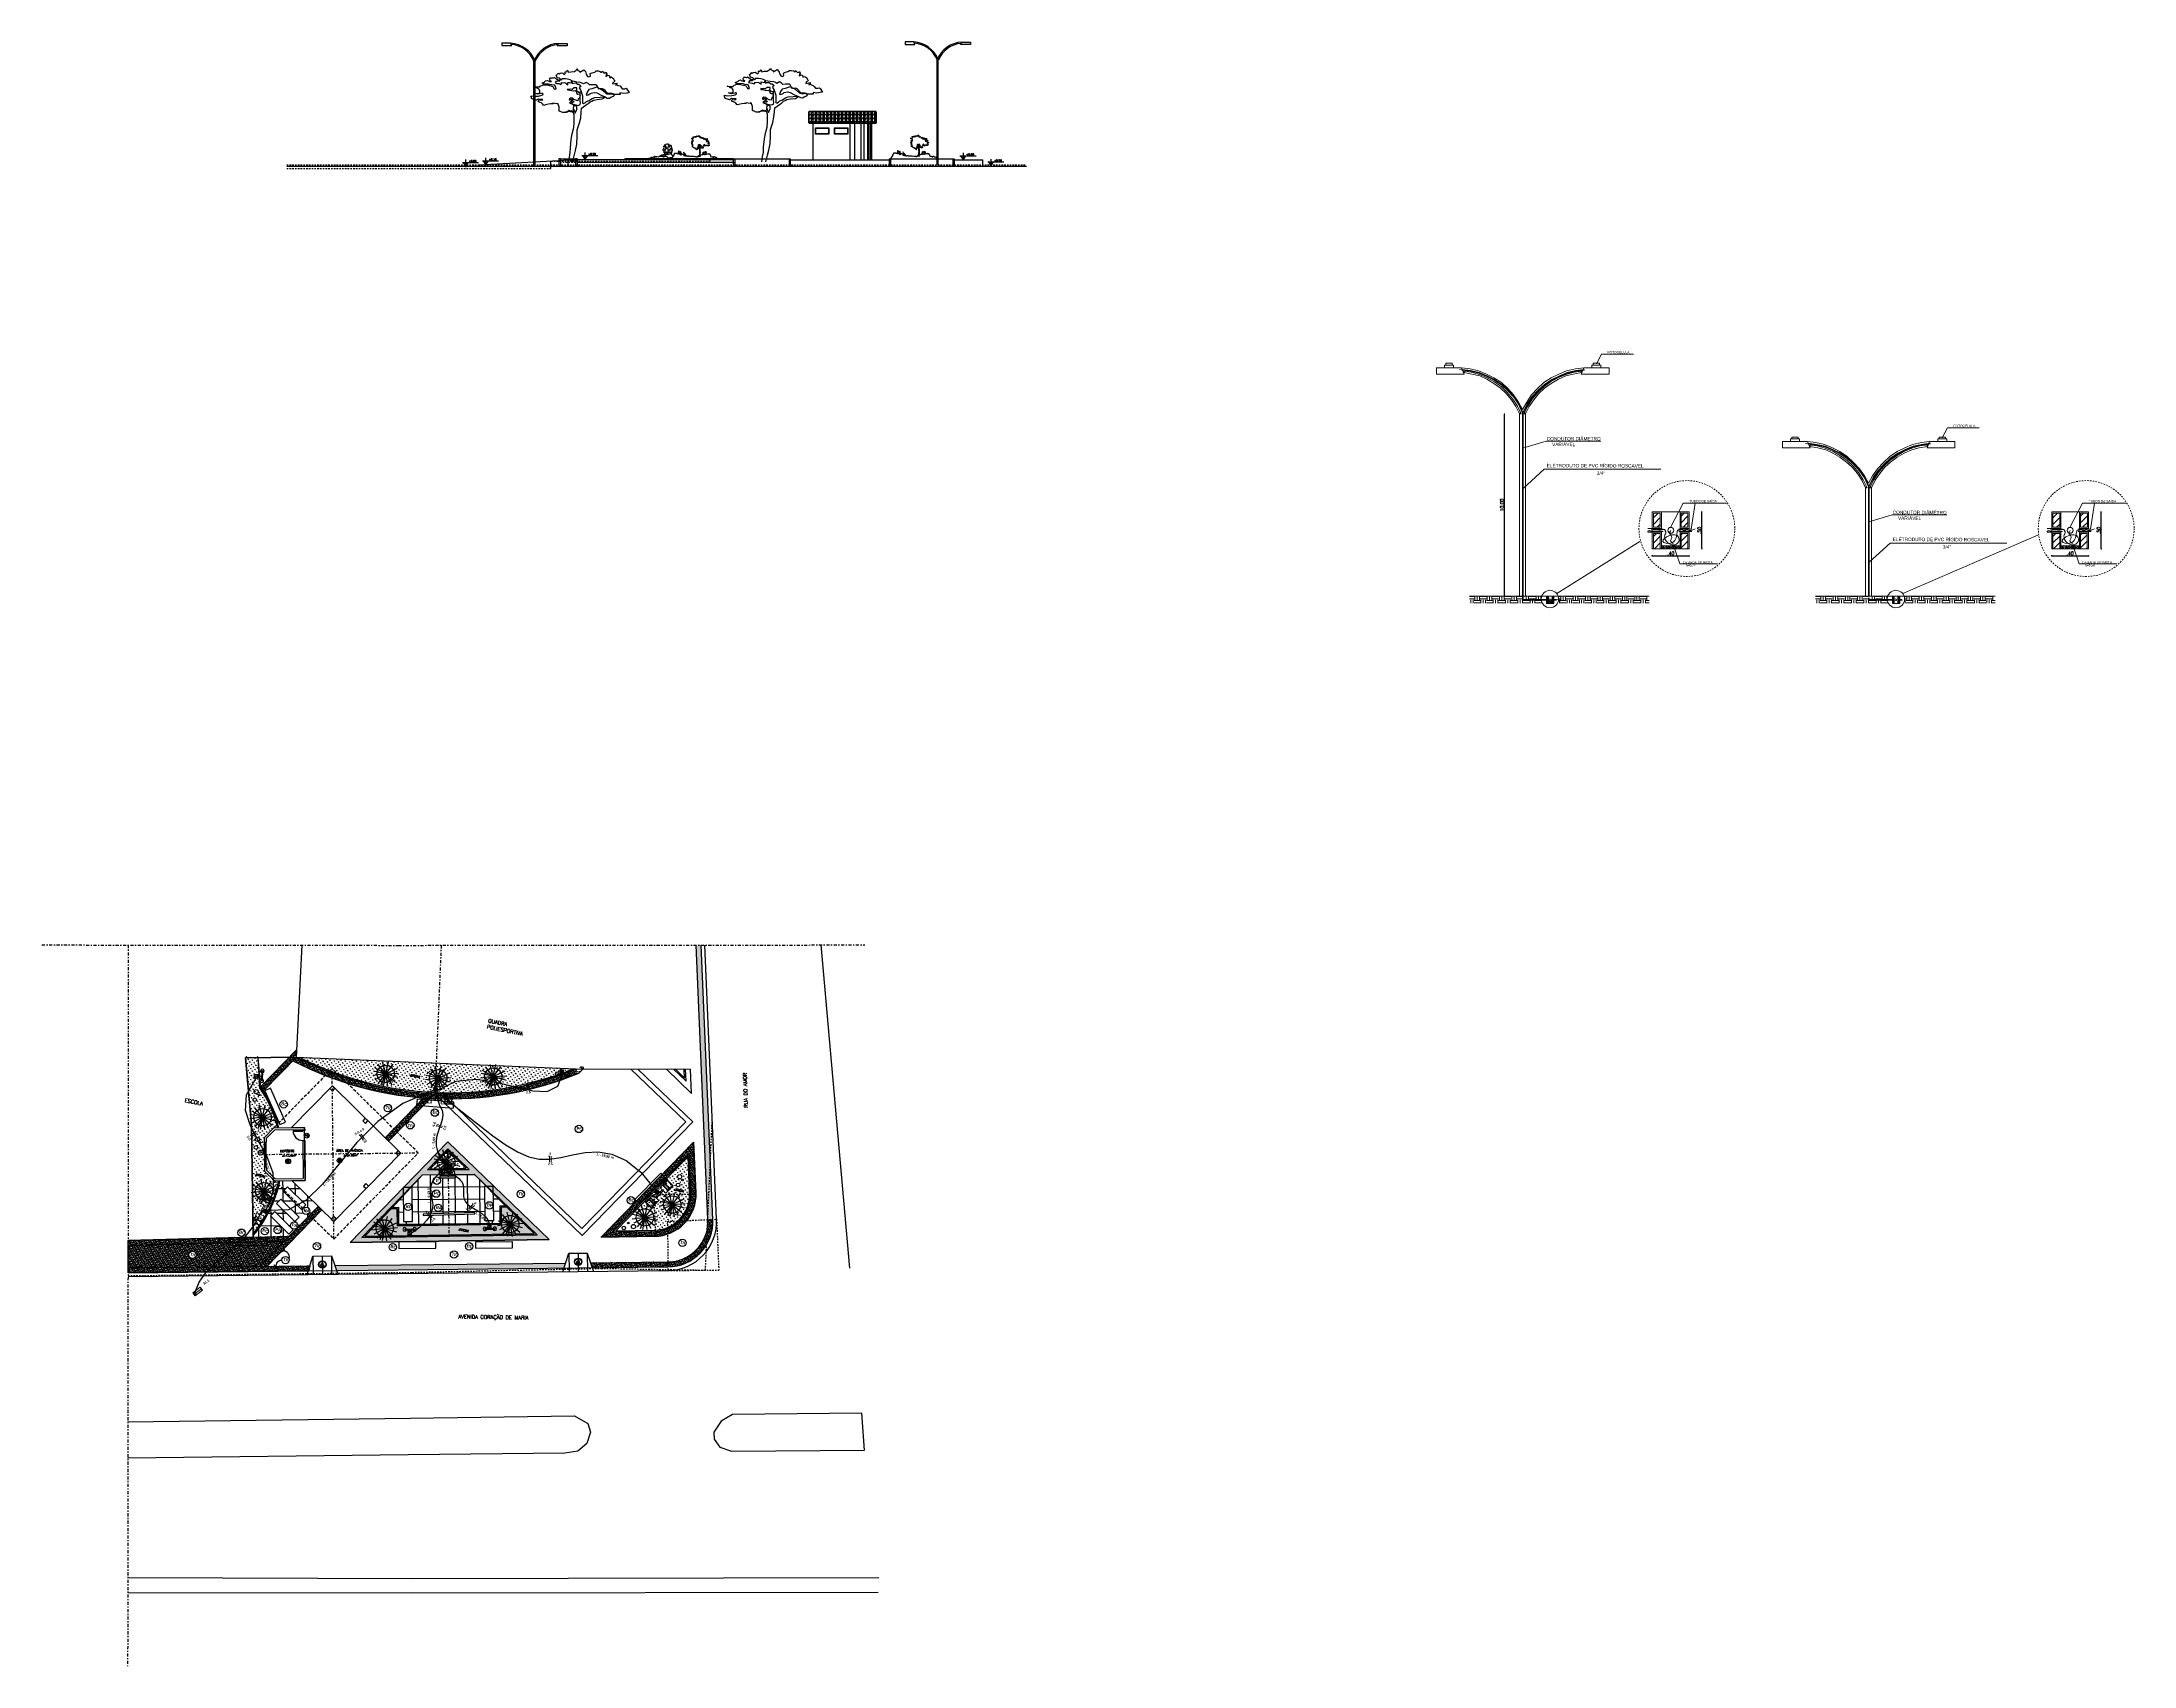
# Model space of a CAD drawing. Header units: millimetres. Extents: x 2181 to 2351, y -493 to -361.
import ezdxf
from ezdxf.enums import TextEntityAlignment as Align

# ---------------------------------------------------------------- set-up
doc = ezdxf.new("R2010")
doc.units = ezdxf.units.MM
doc.header["$LTSCALE"] = 0.5
doc.header["$MEASUREMENT"] = 0
doc.header["$PDMODE"] = 34
for name, pattern in [('DASHDOT', [1, 0.5, -0.25, 0, -0.25]), ('DASHED', [0.75, 0.5, -0.25]), ('HIDDEN', [0.375, 0.25, -0.125])]:
    doc.linetypes.add(name, pattern=pattern)
doc.layers.get('0').update_dxf_attribs({"linetype": 'CONTINUOUS'})
doc.layers.get('DEFPOINTS').update_dxf_attribs({"linetype": 'CONTINUOUS'})
for name, color, linetype in [('1', 1, 'CONTINUOUS'), ('DEMOLIR', 253, 'HIDDEN'), ('EIXO', 253, 'DASHDOT'), ('Folha', 7, 'CONTINUOUS'), ('HACH', 8, 'CONTINUOUS'), ('HACHURA', 253, 'CONTINUOUS'), ('hachuras_sólidas', 254, 'CONTINUOUS'), ('LAY', 7, 'CONTINUOUS'), ('P01', 1, 'CONTINUOUS'), ('P1', 1, 'CONTINUOUS'), ('P15', 7, 'DASHDOT'), ('P2', 2, 'CONTINUOUS'), ('P3', 3, 'CONTINUOUS'), ('P6', 4, 'CONTINUOUS'), ('PAREDE-A-DEMOLIR', 253, 'HIDDEN'), ('pena_01', 1, 'CONTINUOUS'), ('portas_textos', 3, 'CONTINUOUS'), ('PROJEÇÃO', 1, 'DASHED'), ('PVISTA', 1, 'CONTINUOUS'), ('RAIOS', 250, 'HIDDEN'), ('TEXT', 3, 'CONTINUOUS'), ('TEXTO', 3, 'CONTINUOUS'), ('TEXTO1', 6, 'CONTINUOUS'), ('VEGETAÇÃO', 2, 'CONTINUOUS')]:
    doc.layers.add(name, color=color, linetype=linetype)
for name, color, linetype, lineweight in [('ALVENARIA', 4, 'CONTINUOUS', 40), ('Det', 3, 'CONTINUOUS', 9), ('EL-Fios', 7, 'CONTINUOUS', 20), ('EL-Textos fios', 7, 'CONTINUOUS', 20), ('EL-Textos pontos', 5, 'CONTINUOUS', 20), ('ELETRODUTO', 4, 'CONTINUOUS', 30), ('MEIO-FIO', 253, 'CONTINUOUS', 20), ('P', 250, 'CONTINUOUS', 0), ('P-SIMBOL', 5, 'CONTINUOUS', 20)]:
    doc.layers.add(name, color=color, linetype=linetype, lineweight=lineweight)
doc.styles.add('ARIAL', font='ARIALNB.TTF')
doc.styles.add('ARQ', font='ROMANS.shx')
doc.styles.add('ROMANS', font='romans')
doc.styles.add('SIMPLEX', font='SIMPLEX', dxfattribs={"width": 0.8})
doc.dimstyles.new('Copy of COTA 50', dxfattribs={"dimtxt": 0.3, "dimasz": 0.02, "dimexe": 0.18, "dimexo": 0.063, "dimgap": 0.05, "dimtad": 1, "dimzin": 4, "dimdsep": 46, "dimtxsty": 'SIMPLEX', "dimblk": 'DIM', "dimcen": 0.09, "dimse1": 1, "dimse2": 1, "dimclrd": 250, "dimclre": 8, "dimclrt": 2, "dimaunit": 1, "dimadec": 4, "dimazin": 0, "dimtfac": 1, "dimtix": 1, "dimtmove": 2, "dimatfit": 3, "dimfxl": 1, "dimtolj": 1, "dimtzin": 0, "dimarcsym": 0})
pattern_1 = [(78.57352, (216.0101, 199.7031), (-0.138251635, 0.208294228), [0.046875, -0.30667839]), (33.57352, (216.0101, 199.7031), (-0.138251635, 0.208294228), [0.046875, -0.203125]), (123.57352, (216.0101, 199.7031), (-0.208294228, -0.138251635), [0.046875, -0.203125])]
pattern_2 = [(78.57352, (216.0101, 199.7031), (-0.093848322, 0.1413948106), [0.36, -0.12]), (168.57352, (216.03388, 199.82072), (-0.093848322, 0.1413948106), [0.36, -0.12])]
pattern_3 = [(0.57352, (216.0101, 199.7031), (-0.01000964, 0.9999499), []), (90.57352, (216.0101, 199.7031), (-0.9999499, -0.01000964), [])]
pattern_4 = [(0, (-581686.9783, -9543558.52475), (0.5, 0.5), [0.5, -0.5]), (0, (-581686.9783, -9543558.33725), (0.5, 0.5), [0.5, -0.5]), (0, (-581686.9783, -9543558.14975), (0.5, 0.5), [0.5, -0.5]), (90, (-581686.9158, -9543558.08725), (-0.5, 0.5), [0.5, -0.5]), (90, (-581686.7283, -9543558.08725), (-0.5, 0.5), [0.5, -0.5]), (90, (-581686.5408, -9543558.08725), (-0.5, 0.5), [0.5, -0.5])]
pattern_5 = [(45, (-581686.978276, -9543558.52475), (-0.053033008589, 0.053033008589), [])]
pattern_6 = [(45, (-2918378.84804, -47728235.3641), (-0.265232144307, 0.265232144307), [])]
pattern_7 = [(45, (-2918419.9292, -47728258.48578), (-0.265232144307, 0.265232144307), [])]
pattern_8 = [(45, (-581686.97347, -9543558.16475), (-0.053033008589, 0.053033008589), [])]
pattern_9 = [(0, (-581658.8434, -9543558.52475), (0.5, 0.5), [0.5, -0.5]), (0, (-581658.8434, -9543558.33725), (0.5, 0.5), [0.5, -0.5]), (0, (-581658.8434, -9543558.14975), (0.5, 0.5), [0.5, -0.5]), (90, (-581658.7809, -9543558.08725), (-0.5, 0.5), [0.5, -0.5]), (90, (-581658.5934, -9543558.08725), (-0.5, 0.5), [0.5, -0.5]), (90, (-581658.4059, -9543558.08725), (-0.5, 0.5), [0.5, -0.5])]
pattern_10 = [(45, (-581658.84342, -9543558.52475), (-0.053033008589, 0.053033008589), [])]
pattern_11 = [(45, (-2918346.36988, -47728235.3641), (-0.265232144307, 0.265232144307), [])]
pattern_12 = [(45, (-2918387.45102, -47728258.48578), (-0.265232144307, 0.265232144307), [])]
pattern_13 = [(45, (-581658.83861, -9543558.16475), (-0.053033008589, 0.053033008589), [])]

# ---------------------------------------------------------------- blocks, each defined once
blk = doc.blocks.new('POSTE2PET')
for p, q in [((79.01, -432.67), (78.31, -432.67)), ((78.31, -432.67), (78.31, -432.87)), ((78.31, -432.87), (79.11, -432.87)), ((79.11, -432.87), (79.01, -432.67)), ((82.82, -432.89), (82.91, -432.69)), ((83.62, -432.89), (82.82, -432.89)), ((82.91, -432.69), (83.62, -432.69)), ((83.62, -432.69), (83.62, -432.89))]:
    blk.add_line(p, q)
for points in [[(81.01, -442.67), (81.01, -434.11, 0.288839), (79.01, -432.67)], [(80.91, -442.67), (80.91, -434.13, 0.279997), (79.06, -432.77, 0.279997)]]:
    blk.add_lwpolyline(points, format="xyb")
for radius, start, end in [(2.31, 93.5727, 158.0158), (2.21, 94.9498, 157.5181)]:
    blk.add_arc((83.06, -434.99), radius, start, end)
blk = doc.blocks.new('ARVORE3')
for p, q in [((69.53, -454.34), (69.57, -454.27)), ((69.57, -454.19), (69.67, -454.21)), ((69.57, -454.27), (69.57, -454.19)), ((69.67, -454.21), (69.81, -454.19)), ((69.81, -454.19), (69.91, -454.23)), ((69.91, -454.23), (69.99, -454.29)), ((69.99, -454.29), (70.09, -454.36)), ((70.09, -454.17), (70.23, -454.19)), ((70.09, -454.25), (70.09, -454.17)), ((70.09, -454.36), (70.09, -454.25)), ((70.23, -454.19), (70.35, -454.21)), ((70.35, -454.21), (70.41, -454.05)), ((70.41, -454.05), (70.43, -454.27)), ((70.43, -454.27), (70.55, -454.23)), ((70.55, -454.23), (70.73, -454.21)), ((70.73, -454.21), (70.83, -454.27)), ((70.83, -454.27), (70.85, -454.32)), ((70.85, -454.32), (70.99, -454.32)), ((70.99, -454.32), (71.09, -454.4)), ((68.91, -455.9), (68.7, -455.92)), ((70.17, -454.74), (70.07, -454.72)), ((70.07, -454.72), (70.07, -454.78)), ((70.07, -454.78), (70.25, -454.8)), ((70.31, -454.72), (70.17, -454.74)), ((70.21, -455.5), (70.19, -455.58)), ((70.19, -455.58), (70.29, -455.6)), ((70.31, -455.42), (70.21, -455.5)), ((70.29, -455.76), (70.23, -455.84)), ((70.23, -455.84), (70.53, -455.98)), ((70.25, -454.8), (70.41, -454.84)), ((70.29, -455.6), (70.35, -455.5)), ((70.37, -455.78), (70.29, -455.76)), ((70.43, -454.74), (70.31, -454.72)), ((70.45, -455.44), (70.31, -455.42)), ((70.35, -455.5), (70.47, -455.56)), ((70.37, -455.66), (70.49, -455.7)), ((70.43, -455.66), (70.37, -455.66)), ((70.49, -455.82), (70.37, -455.78)), ((70.41, -454.84), (70.53, -454.86)), ((70.49, -454.68), (70.43, -454.74)), ((70.51, -455.6), (70.43, -455.66)), ((70.57, -455.56), (70.45, -455.44)), ((70.47, -455.56), (70.51, -455.6)), ((70.59, -454.62), (70.49, -454.68)), ((70.49, -455.7), (70.59, -455.72)), ((70.53, -455.78), (70.49, -455.82)), ((70.53, -454.86), (70.71, -454.84)), ((70.59, -455.72), (70.53, -455.78)), ((70.53, -455.98), (70.57, -456.12)), ((70.73, -455.62), (70.57, -455.56)), ((70.69, -454.62), (70.59, -454.62)), ((70.81, -454.62), (70.69, -454.62)), ((70.71, -454.84), (70.77, -454.92)), ((70.91, -455.66), (70.73, -455.62)), ((70.77, -454.92), (70.81, -455.08)), ((70.79, -454.86), (70.81, -454.68)), ((70.87, -454.92), (70.79, -454.86)), ((70.81, -454.68), (70.81, -454.62)), ((70.81, -455.08), (70.89, -455.12)), ((70.97, -454.98), (70.87, -454.92)), ((70.89, -455.12), (71.03, -455.1)), ((70.93, -455.5), (70.91, -455.66)), ((71.03, -455.44), (70.93, -455.5)), ((71.09, -454.98), (70.97, -454.98)), ((71.05, -454.54), (71.01, -454.62)), ((71.01, -454.62), (71.11, -454.78)), ((71.03, -455.1), (71.09, -455.22)), ((71.05, -455.3), (71.03, -455.44)), ((71.13, -454.5), (71.05, -454.54)), ((71.09, -455.22), (71.05, -455.3)), ((71.09, -454.4), (71.13, -454.5)), ((71.13, -454.88), (71.09, -454.98)), ((71.11, -454.78), (71.13, -454.88)), ((70.03, -456.58), (69.89, -456.6)), ((70.15, -456.54), (70.03, -456.58)), ((70.43, -456.58), (70.15, -456.54)), ((70.49, -456.58), (70.43, -456.58)), ((70.59, -456.5), (70.49, -456.58)), ((70.53, -456.24), (70.51, -456.36)), ((70.51, -456.36), (70.59, -456.5)), ((70.57, -456.12), (70.53, -456.24))]:
    blk.add_line(p, q)
for points in [[(70.35, -456.54), (70.19, -456.46), (70.11, -456.52), (69.95, -456.62), (69.69, -456.62), (69.39, -456.5), (69.39, -456.28), (69.39, -456.16), (69.27, -455.88), (69.19, -455.92), (68.87, -455.86), (68.83, -455.92), (68.52, -455.94), (68.28, -456), (68.14, -456.04), (68.02, -455.9), (67.94, -455.84), (67.84, -455.8), (67.74, -455.76), (67.68, -455.68), (67.76, -455.6), (67.96, -455.62), (68.06, -455.56), (67.68, -455.52), (67.5, -455.62), (67.36, -455.58), (67.24, -455.54), (67.12, -455.48), (67.12, -455.42), (67.14, -455.36), (67.08, -455.32), (67.1, -455.26), (67.38, -455.3), (67.7, -455.28), (67.98, -455.22), (68.08, -455.16), (68.06, -455.04), (67.94, -455.08), (67.64, -455.14), (67.42, -455.06), (67.78, -455.04), (67.82, -454.96), (67.82, -454.82), (67.76, -454.74), (67.7, -454.68), (67.58, -454.64), (67.48, -454.58), (67.32, -454.52), (67.5, -454.54), (67.82, -454.54), (67.86, -454.44), (68, -454.42), (68.04, -454.36), (68.42, -454.38), (68.87, -454.5), (68.97, -454.72), (69.15, -454.7), (69.09, -454.54), (69.03, -454.4), (68.79, -454.38), (68.62, -454.34), (68.42, -454.29), (68.28, -454.32), (68.16, -454.32), (68.06, -454.27), (67.98, -454.21), (68.1, -454.17), (68.18, -454.13), (68.28, -454.05), (68.4, -454.01), (68.48, -454.05), (68.62, -454.11), (68.77, -454.11), (68.66, -454.03), (68.62, -453.89), (68.68, -453.79), (68.81, -453.79), (68.93, -453.81), (68.99, -453.77), (69.17, -453.89), (69.29, -453.97), (69.43, -453.95), (69.39, -454.09), (69.13, -454.07), (69.05, -454.21), (69.19, -454.25), (69.35, -454.27), (69.53, -454.34)], [(70.33, -455.85), (70.53, -455.94), (70.73, -456), (70.93, -456.04), (71.09, -455.98), (71.11, -455.85), (71.09, -455.67), (71.09, -455.51), (71.09, -455.33), (71.09, -454.97)], [(70.47, -460.67), (70.51, -460.46), (70.61, -460.14), (70.71, -459.72), (70.81, -459.18), (70.85, -458.56), (70.85, -458.04), (71.03, -457.46), (71.13, -457.04), (71.17, -456.59), (71.21, -456.27), (71.57, -456), (71.75, -455.89), (71.91, -455.75), (72.05, -455.69), (72.17, -455.61), (72.47, -455.55), (72.89, -455.51), (73.13, -455.36)], [(70.52, -456.31), (70.57, -456.36), (70.61, -456.46), (70.69, -456.66), (70.81, -456.38), (70.81, -456.14), (70.69, -456.08), (70.55, -456.04)], [(71.11, -454.76), (71.27, -455.25), (71.29, -455.45), (71.29, -455.61), (71.29, -455.85), (71.33, -455.89)], [(71.35, -455.89), (71.51, -455.81), (71.61, -455.71), (71.81, -455.63), (71.93, -455.55), (72.07, -455.47), (72.29, -455.39), (72.71, -455.37), (73.08, -455.33)], [(70.15, -460.67), (70.21, -460.24), (70.27, -459.88), (70.29, -459.48), (70.37, -458.8), (70.45, -458.34), (70.57, -457.84), (70.61, -457.4), (70.61, -457.14), (70.61, -456.8), (70.53, -456.57), (70.39, -456.49), (70.15, -456.53)]]:
    blk.add_lwpolyline(points)
for points in [[(69.21, -453.53), (69.27, -453.41), (69.37, -453.47), (69.45, -453.41), (69.59, -453.39), (69.67, -453.43), (69.77, -453.49), (69.85, -453.49), (69.89, -453.39), (69.85, -453.31), (69.99, -453.27), (70.01, -453.33), (70.03, -453.21), (70.07, -453.17), (70.11, -453.27), (70.15, -453.35), (70.33, -453.31), (70.49, -453.29), (70.59, -453.31), (70.65, -453.25), (70.73, -453.19), (70.81, -453.13), (70.85, -453.05), (70.91, -453.19), (71.03, -453.25), (71.07, -453.35), (71.39, -453.15), (71.51, -453.29), (71.55, -453.39), (71.59, -453.49), (71.61, -453.55), (71.69, -453.69), (71.79, -453.73), (71.93, -453.67), (71.91, -453.45), (72.07, -453.39), (72.27, -453.33), (72.39, -453.23), (72.55, -453.23), (72.71, -453.27), (72.83, -453.37), (72.87, -453.25), (72.99, -453.35), (73.03, -453.41), (73.15, -453.39), (73.21, -453.33), (73.25, -453.47), (73.21, -453.55), (73.17, -453.69), (73.31, -453.59), (73.45, -453.61), (73.49, -453.79), (73.61, -453.73), (73.73, -453.79), (73.81, -453.85), (73.83, -453.95), (73.91, -454.03), (73.85, -454.15), (73.75, -454.17), (73.71, -454.29), (74.09, -454.23), (73.97, -454.4), (74.09, -454.36), (74.19, -454.42), (74.33, -454.46), (74.39, -454.54), (74.51, -454.68), (74.65, -454.68), (74.71, -454.68), (74.82, -454.64), (74.88, -454.72), (75.08, -455), (74.9, -455.04), (74.61, -455.08), (74.31, -455.02), (74.33, -455.16), (73.91, -455.16), (73.67, -455.08), (73.43, -455.06), (73.35, -455.08), (73.21, -454.94), (73.13, -454.84), (73.01, -454.74), (72.91, -454.68), (72.69, -454.7), (72.63, -454.72), (72.53, -454.56), (72.45, -454.42), (72.37, -454.36), (72.07, -454.36), (71.85, -454.38), (71.75, -454.27), (71.59, -454.17), (71.35, -454.29), (71.25, -454.23), (71.11, -454.17), (70.81, -454.15), (70.63, -454.11), (70.47, -454.07), (70.27, -453.97), (70.07, -453.91), (69.89, -453.89), (69.61, -453.89), (69.57, -453.99), (69.41, -453.83), (69.21, -453.79), (69.13, -453.57)], [(71.97, -455.04), (72.25, -454.98), (72.45, -455.02), (72.79, -455.22), (73.07, -455.32), (73.29, -455.44), (73.45, -455.46), (73.59, -455.38), (73.79, -455.3), (73.87, -455.22), (73.71, -455.12), (73.49, -455.16), (73.25, -455.12), (73.13, -455), (72.89, -454.8), (72.45, -454.56), (72.03, -454.7), (71.79, -454.76), (71.67, -454.96), (71.57, -455.2), (71.73, -455.18), (71.87, -455.1)]]:
    blk.add_lwpolyline(points, close=True)
blk = doc.blocks.new('ARVORE5')
for p, q in [((-85.51, -525.75), (-85.47, -525.74)), ((-85.46, -525.77), (-85.51, -525.75)), ((-85.48, -525.82), (-85.43, -525.78)), ((-85.47, -525.74), (-85.44, -525.7)), ((-85.43, -525.78), (-85.46, -525.77)), ((-85.44, -525.7), (-85.37, -525.73)), ((-85.39, -525.61), (-85.31, -525.6)), ((-85.38, -525.63), (-85.39, -525.61)), ((-85.35, -525.65), (-85.38, -525.63)), ((-85.37, -525.73), (-85.34, -525.69)), ((-85.34, -525.69), (-85.35, -525.65)), ((-85.31, -525.6), (-85.31, -525.63)), ((-85.31, -525.63), (-85.24, -525.62)), ((-85.24, -525.6), (-85.22, -525.56)), ((-85.24, -525.62), (-85.24, -525.6)), ((-85.22, -525.56), (-85.22, -525.65)), ((-85.22, -525.65), (-85.2, -525.66)), ((-85.2, -525.66), (-85.19, -525.61)), ((-85.19, -525.61), (-85.17, -525.64)), ((-85.17, -525.6), (-85.11, -525.6)), ((-85.17, -525.64), (-85.17, -525.6)), ((-85.11, -525.6), (-85.09, -525.6)), ((-85.1, -525.55), (-85.06, -525.52)), ((-85.09, -525.6), (-85.1, -525.55)), ((-85.06, -525.52), (-85.05, -525.59)), ((-85.05, -525.59), (-85.04, -525.55)), ((-85.04, -525.55), (-84.98, -525.61)), ((-84.98, -525.61), (-85.01, -525.57)), ((-85.01, -525.57), (-84.94, -525.58)), ((-84.96, -525.52), (-84.9, -525.55)), ((-84.92, -525.56), (-84.96, -525.52)), ((-84.94, -525.58), (-84.92, -525.56)), ((-84.9, -525.55), (-84.89, -525.49)), ((-84.89, -525.49), (-84.89, -525.56)), ((-84.89, -525.56), (-84.83, -525.56)), ((-84.83, -525.56), (-84.85, -525.62)), ((-84.85, -525.62), (-84.83, -525.63)), ((-84.83, -525.63), (-84.81, -525.68)), ((-84.81, -525.68), (-84.78, -525.69)), ((-84.78, -525.64), (-84.77, -525.62)), ((-84.78, -525.69), (-84.78, -525.64)), ((-84.77, -525.62), (-84.71, -525.64)), ((-84.71, -525.64), (-84.71, -525.68)), ((-84.71, -525.68), (-84.67, -525.67)), ((-84.67, -525.67), (-84.66, -525.7)), ((-84.66, -525.7), (-84.65, -525.72)), ((-84.65, -525.72), (-84.63, -525.74)), ((-84.63, -525.66), (-84.6, -525.75)), ((-84.63, -525.74), (-84.63, -525.66)), ((-84.6, -525.7), (-84.58, -525.77)), ((-84.6, -525.75), (-84.6, -525.7)), ((-84.58, -525.77), (-84.55, -525.67)), ((-84.55, -525.67), (-84.52, -525.75)), ((-84.51, -525.77), (-84.54, -525.8)), ((-84.54, -525.8), (-84.48, -525.8)), ((-84.52, -525.75), (-84.51, -525.77)), ((-84.48, -525.8), (-84.44, -525.82)), ((-84.45, -525.73), (-84.39, -525.76)), ((-84.43, -525.79), (-84.45, -525.73)), ((-84.44, -525.82), (-84.43, -525.79)), ((-84.39, -525.76), (-84.4, -525.81)), ((-84.32, -525.85), (-84.37, -525.79)), ((-84.37, -525.79), (-84.28, -525.81)), ((-84.28, -525.81), (-84.27, -525.78)), ((-84.27, -525.75), (-84.21, -525.77)), ((-84.27, -525.78), (-84.27, -525.75)), ((-84.21, -525.77), (-84.23, -525.81)), ((-85.52, -526.07), (-85.44, -526.12)), ((-85.47, -526.12), (-85.52, -526.07)), ((-85.39, -526.01), (-85.5, -525.97)), ((-85.5, -525.97), (-85.43, -525.97)), ((-85.5, -526.17), (-85.42, -526.16)), ((-85.43, -526.17), (-85.5, -526.17)), ((-85.49, -526.18), (-85.43, -526.17)), ((-85.4, -526.21), (-85.49, -526.18)), ((-85.43, -525.81), (-85.48, -525.82)), ((-85.44, -526.12), (-85.47, -526.08)), ((-85.47, -526.08), (-85.42, -526.1)), ((-85.42, -526.14), (-85.47, -526.12)), ((-85.47, -526.14), (-85.42, -526.14)), ((-85.42, -526.16), (-85.47, -526.14)), ((-85.47, -526.23), (-85.4, -526.21)), ((-85.46, -526.25), (-85.47, -526.23)), ((-85.41, -526.24), (-85.46, -526.25)), ((-85.43, -525.97), (-85.44, -525.93)), ((-85.44, -525.93), (-85.37, -525.94)), ((-85.44, -526.06), (-85.43, -526.03)), ((-85.42, -526.1), (-85.44, -526.06)), ((-85.44, -526.27), (-85.41, -526.24)), ((-85.42, -526.28), (-85.44, -526.27)), ((-85.44, -526.35), (-85.39, -526.38)), ((-85.43, -526.45), (-85.44, -526.35)), ((-85.41, -525.83), (-85.43, -525.81)), ((-85.43, -526.03), (-85.4, -526.03)), ((-85.37, -526.42), (-85.43, -526.45)), ((-85.42, -526.3), (-85.42, -526.28)), ((-85.4, -526.32), (-85.42, -526.3)), ((-85.4, -525.85), (-85.41, -525.83)), ((-85.41, -525.88), (-85.4, -525.85)), ((-85.37, -525.87), (-85.41, -525.88)), ((-85.4, -526.03), (-85.39, -526.01)), ((-85.39, -526.34), (-85.4, -526.32)), ((-85.37, -526.36), (-85.39, -526.34)), ((-85.39, -526.38), (-85.37, -526.36)), ((-85.39, -526.45), (-85.37, -526.42)), ((-85.36, -526.46), (-85.39, -526.45)), ((-85.38, -525.89), (-85.37, -525.87)), ((-85.36, -525.91), (-85.38, -525.89)), ((-85.37, -525.94), (-85.34, -525.94)), ((-85.34, -525.94), (-85.36, -525.91)), ((-85.34, -526.47), (-85.36, -526.46)), ((-85.34, -526.51), (-85.34, -526.47)), ((-85.32, -526.48), (-85.34, -526.51)), ((-85.29, -526.52), (-85.32, -526.48)), ((-85.27, -526.48), (-85.29, -526.52)), ((-85.27, -526.5), (-85.27, -526.48)), ((-85.24, -526.53), (-85.27, -526.5)), ((-85.19, -526.53), (-85.24, -526.53)), ((-85.21, -526.55), (-85.19, -526.53)), ((-85.2, -526.59), (-85.21, -526.55)), ((-85.18, -526.6), (-85.2, -526.59)), ((-85.15, -526.6), (-85.18, -526.6)), ((-85.13, -526.62), (-85.15, -526.6)), ((-85.11, -526.62), (-85.13, -526.62)), ((-85.1, -526.67), (-85.11, -526.62)), ((-85.08, -526.65), (-85.1, -526.67)), ((-85.08, -526.61), (-85.02, -526.66)), ((-85.04, -526.61), (-85.08, -526.61)), ((-85.03, -526.67), (-85.08, -526.65)), ((-85, -526.45), (-85.06, -526.5)), ((-85.06, -526.5), (-85.06, -526.52)), ((-85.06, -526.52), (-85.04, -526.55)), ((-85.04, -526.55), (-85.02, -526.54)), ((-85.02, -526.6), (-85.04, -526.58)), ((-85.04, -526.58), (-85.04, -526.61)), ((-85.02, -526.66), (-85.03, -526.67)), ((-85.02, -526.54), (-85, -526.51)), ((-85, -526.62), (-85.02, -526.6)), ((-84.94, -526.41), (-85, -526.45)), ((-85, -526.51), (-85, -526.56)), ((-85, -526.56), (-85, -526.58)), ((-85, -526.58), (-84.98, -526.61)), ((-84.98, -526.61), (-85, -526.62)), ((-84.95, -526.25), (-84.97, -526.28)), ((-84.97, -526.28), (-84.97, -526.35)), ((-84.97, -526.35), (-84.94, -526.41)), ((-84.77, -526.26), (-84.95, -526.25)), ((-84.79, -526.32), (-84.77, -526.26)), ((-84.7, -526.35), (-84.79, -526.32)), ((-84.74, -526.43), (-84.7, -526.35)), ((-84.74, -526.49), (-84.74, -526.43)), ((-84.69, -526.51), (-84.74, -526.49)), ((-84.69, -526.54), (-84.69, -526.51)), ((-84.61, -526.54), (-84.69, -526.54)), ((-84.56, -526.4), (-84.61, -526.4)), ((-84.61, -526.4), (-84.59, -526.47)), ((-84.55, -526.54), (-84.61, -526.54)), ((-84.59, -526.47), (-84.56, -526.49)), ((-84.52, -526.39), (-84.56, -526.4)), ((-84.56, -526.49), (-84.55, -526.54)), ((-84.46, -526.23), (-84.53, -526.27)), ((-84.53, -526.27), (-84.51, -526.34)), ((-84.51, -526.34), (-84.52, -526.39)), ((-84.41, -526.3), (-84.46, -526.23)), ((-84.4, -526.34), (-84.41, -526.3)), ((-84.4, -525.81), (-84.39, -525.84)), ((-84.37, -526.39), (-84.4, -526.34)), ((-84.39, -525.84), (-84.38, -525.82)), ((-84.38, -525.82), (-84.35, -525.86)), ((-84.34, -526.35), (-84.37, -526.39)), ((-84.35, -525.86), (-84.32, -525.85)), ((-84.32, -526.33), (-84.34, -526.35)), ((-84.29, -525.95), (-84.32, -525.98)), ((-84.32, -525.98), (-84.3, -525.99)), ((-84.3, -526.28), (-84.32, -526.33)), ((-84.17, -525.82), (-84.3, -525.9)), ((-84.3, -525.9), (-84.29, -525.95)), ((-84.3, -525.99), (-84.27, -525.99)), ((-84.27, -526.34), (-84.3, -526.28)), ((-84.27, -525.99), (-84.24, -525.96)), ((-84.2, -526.3), (-84.27, -526.34)), ((-84.23, -525.81), (-84.25, -525.85)), ((-84.25, -525.85), (-84.17, -525.82)), ((-84.24, -525.96), (-84.21, -525.96)), ((-84.21, -525.96), (-84.15, -525.95)), ((-84.19, -526.38), (-84.2, -526.3)), ((-84.14, -526.02), (-84.19, -526.04)), ((-84.19, -526.04), (-84.12, -526.09)), ((-84.17, -526.33), (-84.19, -526.38)), ((-84.18, -526.15), (-84.12, -526.19)), ((-84.1, -526.17), (-84.18, -526.15)), ((-84.13, -526.32), (-84.17, -526.33)), ((-84.15, -525.95), (-84.14, -525.93)), ((-84.14, -525.93), (-84.12, -525.93)), ((-84.13, -526), (-84.14, -526.02)), ((-84.12, -525.96), (-84.13, -526)), ((-84.12, -526.29), (-84.13, -526.32)), ((-84.12, -525.93), (-84.12, -525.96)), ((-84.12, -526.09), (-84.06, -526.08)), ((-84.12, -526.19), (-84.08, -526.21)), ((-84.07, -526.33), (-84.12, -526.29)), ((-84.08, -526.21), (-84.11, -526.24)), ((-84.11, -526.24), (-84.11, -526.25)), ((-84.11, -526.25), (-84.08, -526.3)), ((-84.07, -526.13), (-84.1, -526.17)), ((-84.08, -526.3), (-84.07, -526.33)), ((-84.06, -526.08), (-84.07, -526.13))]:
    blk.add_line(p, q)
for points in [[(-85.06, -526.51), (-84.96, -526.5), (-84.92, -526.5), (-84.89, -526.53), (-84.87, -526.58), (-84.87, -526.66), (-84.87, -526.72), (-84.86, -526.79), (-84.85, -526.88), (-84.87, -526.93), (-84.87, -527.03), (-84.86, -527.13)], [(-84.97, -526.29), (-84.93, -526.37), (-84.91, -526.41), (-84.91, -526.47), (-84.97, -526.47), (-85.04, -526.49)], [(-84.9, -526.26), (-84.91, -526.33), (-84.89, -526.38), (-84.87, -526.4), (-84.87, -526.41)], [(-84.87, -526.41), (-84.86, -526.38), (-84.84, -526.26)], [(-84.83, -526.43), (-84.82, -526.43), (-84.87, -526.46), (-84.86, -526.48), (-84.85, -526.5), (-84.82, -526.46), (-84.78, -526.42), (-84.75, -526.39), (-84.74, -526.34)], [(-84.83, -526.43), (-84.84, -526.38), (-84.82, -526.26)], [(-84.72, -526.35), (-84.73, -526.38), (-84.77, -526.44), (-84.81, -526.5), (-84.83, -526.53), (-84.84, -526.57), (-84.83, -526.61), (-84.83, -526.64), (-84.83, -526.69), (-84.82, -526.75), (-84.82, -526.8), (-84.81, -526.84), (-84.81, -526.87), (-84.82, -526.93), (-84.82, -526.98), (-84.82, -527.05), (-84.81, -527.09), (-84.79, -527.12), (-84.78, -527.13)]]:
    blk.add_lwpolyline(points)
blk = doc.blocks.new('ARBUSTO')
for p, q in [((264.86, -447.29), (264.53, -447.29)), ((264.6, -447.29), (264.59, -447.26)), ((264.59, -447.26), (264.62, -447.26)), ((264.62, -447.21), (264.63, -447.22)), ((264.62, -447.23), (264.62, -447.21)), ((264.62, -447.26), (264.62, -447.23)), ((264.63, -447.22), (264.65, -447.24)), ((264.65, -447.24), (264.66, -447.25)), ((264.66, -447.23), (264.67, -447.2)), ((264.66, -447.25), (264.66, -447.23)), ((264.67, -447.2), (264.69, -447.18)), ((264.69, -447.18), (264.71, -447.17)), ((264.71, -447.17), (264.71, -447.19)), ((264.71, -447.19), (264.72, -447.18)), ((264.72, -447.18), (264.73, -447.15)), ((264.73, -447.15), (264.75, -447.15)), ((264.75, -447.15), (264.77, -447.15)), ((264.77, -447.15), (264.78, -447.17)), ((264.78, -447.17), (264.79, -447.18)), ((264.79, -447.18), (264.81, -447.16)), ((264.81, -447.16), (264.84, -447.15)), ((264.82, -447.32), (264.84, -447.3)), ((264.84, -447.15), (264.85, -447.13)), ((264.84, -447.3), (264.87, -447.28)), ((264.85, -447.13), (264.86, -447.15)), ((264.86, -446.72), (264.87, -446.67)), ((264.86, -446.77), (264.86, -446.72)), ((264.86, -446.8), (264.86, -446.77)), ((264.9, -446.84), (264.86, -446.8)), ((264.86, -447.15), (264.89, -447.13)), ((264.87, -446.67), (264.89, -446.67)), ((264.87, -447.28), (264.88, -447.26)), ((264.88, -447.26), (264.89, -447.28)), ((264.89, -446.67), (264.91, -446.65)), ((264.89, -447.13), (264.9, -447.12)), ((264.89, -447.28), (264.9, -447.31)), ((265.13, -447.29), (264.89, -447.29)), ((264.9, -446.61), (264.92, -446.56)), ((264.91, -446.65), (264.9, -446.61)), ((264.92, -446.86), (264.9, -446.84)), ((264.9, -446.92), (264.92, -446.89)), ((264.9, -446.95), (264.9, -446.92)), ((264.92, -446.96), (264.9, -446.95)), ((264.9, -447.12), (264.92, -447.14)), ((264.9, -447.31), (264.92, -447.32)), ((264.91, -446.51), (264.91, -446.44)), ((264.91, -446.44), (264.93, -446.47)), ((264.92, -446.56), (264.91, -446.51)), ((264.92, -446.89), (264.92, -446.86)), ((264.94, -446.95), (264.92, -446.96)), ((264.92, -447.14), (264.92, -447.09)), ((264.92, -447.09), (264.95, -447.1)), ((264.93, -446.47), (264.96, -446.45)), ((264.96, -446.95), (264.94, -446.93)), ((264.94, -446.93), (264.94, -446.95)), ((264.95, -446.97), (264.96, -446.95)), ((264.97, -446.98), (264.95, -446.97)), ((264.95, -447.1), (264.95, -447.13)), ((264.95, -447.13), (265.01, -447.12)), ((264.96, -446.39), (264.97, -446.36)), ((264.96, -446.45), (264.96, -446.39)), ((264.97, -446.36), (264.99, -446.35)), ((264.98, -446.98), (264.97, -446.98)), ((265, -446.99), (264.98, -446.98)), ((264.98, -447.04), (264.99, -447.02)), ((264.99, -447.06), (264.98, -447.04)), ((265.01, -447.17), (264.98, -447.18)), ((264.98, -447.18), (264.98, -447.2)), ((264.98, -447.2), (265, -447.21)), ((264.99, -446.35), (265, -446.32)), ((264.99, -446.73), (265, -446.7)), ((265, -446.8), (264.99, -446.73)), ((264.99, -447.02), (265, -446.99)), ((265, -447.08), (264.99, -447.06)), ((265, -446.32), (265.03, -446.35)), ((265.01, -446.39), (265, -446.43)), ((265, -446.43), (265.01, -446.45)), ((265, -446.7), (265.01, -446.67)), ((265.02, -446.84), (265, -446.8)), ((265, -446.95), (265, -446.93)), ((265, -446.93), (265.02, -446.95)), ((265.01, -446.97), (265, -446.95)), ((265, -446.99), (265.01, -446.97)), ((265.01, -447.09), (265, -447.08)), ((265, -447.21), (265.02, -447.22)), ((265.03, -446.39), (265.01, -446.39)), ((265.01, -446.45), (265.02, -446.48)), ((265.01, -446.67), (265.04, -446.67)), ((265.05, -447.1), (265.01, -447.09)), ((265.01, -447.12), (265.01, -447.15)), ((265.01, -447.15), (265.03, -447.16)), ((265.03, -447.19), (265.01, -447.17)), ((265.01, -447.17), (265.01, -447.17)), ((265.02, -446.48), (265.03, -446.55)), ((265.06, -446.88), (265.02, -446.84)), ((265.02, -446.95), (265.05, -446.97)), ((265.02, -447.22), (265.04, -447.22)), ((265.03, -446.35), (265.05, -446.32)), ((265.06, -446.37), (265.03, -446.39)), ((265.03, -446.55), (265.03, -446.58)), ((265.03, -446.58), (265.06, -446.59)), ((265.03, -447.13), (265.05, -447.1)), ((265.03, -447.16), (265.03, -447.1)), ((265.03, -447.1), (265.05, -447.11)), ((265.04, -447.2), (265.03, -447.19)), ((265.04, -446.67), (265.07, -446.67)), ((265.04, -447.22), (265.04, -447.2)), ((265.05, -446.32), (265.08, -446.3)), ((265.05, -446.39), (265.06, -446.37)), ((265.05, -446.43), (265.05, -446.39)), ((265.06, -446.46), (265.05, -446.43)), ((265.05, -446.97), (265.07, -446.99)), ((265.05, -447.11), (265.06, -447.07)), ((265.06, -446.48), (265.06, -446.46)), ((265.06, -446.54), (265.06, -446.48)), ((265.07, -446.57), (265.06, -446.54)), ((265.06, -446.59), (265.07, -446.57)), ((265.06, -447.07), (265.09, -447.09)), ((265.07, -446.67), (265.1, -446.66)), ((265.07, -446.99), (265.08, -446.97)), ((265.08, -446.3), (265.09, -446.27)), ((265.08, -446.97), (265.1, -446.96)), ((265.09, -446.27), (265.11, -446.31)), ((265.09, -447.09), (265.12, -447.11)), ((265.1, -446.66), (265.11, -446.64)), ((265.1, -446.96), (265.11, -446.95)), ((265.11, -446.31), (265.12, -446.29)), ((265.11, -446.59), (265.13, -446.58)), ((265.11, -446.64), (265.11, -446.59)), ((265.11, -446.95), (265.12, -446.92)), ((265.12, -447.11), (265.11, -447.13)), ((265.11, -447.13), (265.15, -447.12)), ((265.12, -446.29), (265.14, -446.25)), ((265.12, -446.55), (265.13, -446.51)), ((265.13, -446.58), (265.12, -446.55)), ((265.12, -446.92), (265.15, -446.91)), ((265.13, -446.51), (265.16, -446.59)), ((265.15, -447.32), (265.13, -447.29)), ((265.14, -446.25), (265.14, -446.3)), ((265.14, -446.3), (265.17, -446.29)), ((265.15, -446.91), (265.17, -446.9)), ((265.16, -446.99), (265.15, -447.01)), ((265.15, -447.01), (265.19, -447)), ((265.15, -447.12), (265.16, -447.1)), ((265.16, -447.32), (265.15, -447.32)), ((265.16, -446.59), (265.19, -446.62)), ((265.17, -446.95), (265.16, -446.99)), ((265.16, -447.1), (265.21, -447.09)), ((265.21, -447.33), (265.16, -447.32)), ((265.17, -446.29), (265.18, -446.27)), ((265.17, -446.9), (265.2, -446.89)), ((265.2, -446.95), (265.17, -446.95)), ((265.18, -446.27), (265.21, -446.25)), ((265.19, -446.62), (265.19, -446.64)), ((265.19, -446.64), (265.22, -446.67)), ((265.19, -446.97), (265.21, -446.96)), ((265.19, -447), (265.19, -446.97)), ((265.2, -446.89), (265.21, -446.89)), ((265.21, -446.9), (265.2, -446.92)), ((265.2, -446.92), (265.21, -446.94)), ((265.21, -446.94), (265.2, -446.95)), ((265.21, -446.25), (265.22, -446.25)), ((265.21, -446.89), (265.21, -446.9)), ((265.21, -446.96), (265.23, -446.96)), ((265.23, -446.98), (265.21, -447)), ((265.21, -447), (265.23, -447.06)), ((265.23, -447.06), (265.21, -447.09)), ((265.21, -447.09), (265.23, -447.11)), ((265.21, -447.35), (265.21, -447.33)), ((265.22, -447.38), (265.21, -447.35)), ((265.22, -446.25), (265.24, -446.24)), ((265.22, -446.67), (265.22, -446.72)), ((265.22, -446.72), (265.24, -446.78)), ((265.23, -447.39), (265.22, -447.38)), ((265.23, -446.96), (265.23, -446.98)), ((265.23, -447.11), (265.25, -447.13)), ((265.27, -447.41), (265.23, -447.39)), ((265.24, -446.24), (265.27, -446.29)), ((265.24, -446.78), (265.29, -446.78)), ((265.25, -447.13), (265.28, -447.1)), ((265.26, -446.4), (265.26, -446.46)), ((265.27, -446.29), (265.31, -446.32)), ((265.32, -447.41), (265.27, -447.41)), ((265.28, -446.88), (265.31, -446.88)), ((265.28, -447.1), (265.3, -447.08)), ((265.29, -446.78), (265.36, -446.76)), ((265.3, -447.08), (265.32, -447.1)), ((265.31, -446.32), (265.31, -446.39)), ((265.31, -446.39), (265.33, -446.35)), ((265.31, -446.88), (265.32, -446.89)), ((265.32, -446.89), (265.31, -446.92)), ((265.31, -446.92), (265.33, -446.93)), ((265.33, -446.48), (265.32, -446.51)), ((265.32, -446.51), (265.32, -446.57)), ((265.32, -447.1), (265.34, -447.08)), ((265.38, -447.41), (265.32, -447.41)), ((265.33, -446.35), (265.35, -446.34)), ((265.35, -446.43), (265.33, -446.48)), ((265.33, -446.93), (265.36, -446.95)), ((265.34, -447.08), (265.37, -447.06)), ((265.35, -446.34), (265.36, -446.36)), ((265.36, -446.36), (265.35, -446.39)), ((265.35, -446.39), (265.35, -446.43)), ((265.35, -446.43), (265.37, -446.42)), ((265.36, -446.76), (265.39, -446.74)), ((265.36, -446.95), (265.38, -446.93)), ((265.37, -446.42), (265.41, -446.42)), ((265.37, -447.06), (265.4, -447.06)), ((265.38, -446.93), (265.39, -446.91)), ((265.4, -447.4), (265.38, -447.41)), ((265.39, -446.74), (265.41, -446.67)), ((265.39, -446.91), (265.41, -446.91)), ((265.4, -447.06), (265.4, -447.05)), ((265.4, -447.05), (265.44, -447.06)), ((265.44, -447.4), (265.4, -447.4)), ((265.41, -446.42), (265.42, -446.41)), ((265.41, -446.67), (265.45, -446.67)), ((265.41, -446.91), (265.43, -446.94)), ((265.42, -446.41), (265.43, -446.39)), ((265.43, -446.39), (265.44, -446.34)), ((265.43, -446.94), (265.44, -446.96)), ((265.44, -447.06), (265.43, -447.09)), ((265.43, -447.09), (265.46, -447.07)), ((265.44, -446.34), (265.46, -446.39)), ((265.44, -446.96), (265.46, -446.99)), ((265.45, -447.38), (265.44, -447.4)), ((265.45, -446.67), (265.48, -446.62)), ((265.52, -447.39), (265.45, -447.38)), ((265.46, -446.39), (265.49, -446.4)), ((265.47, -446.7), (265.46, -446.73)), ((265.46, -446.73), (265.49, -446.76)), ((265.46, -446.99), (265.46, -447)), ((265.46, -447.07), (265.53, -447.06)), ((265.49, -446.65), (265.47, -446.7)), ((265.48, -446.62), (265.5, -446.6)), ((265.5, -447.03), (265.48, -447.04)), ((265.48, -447.04), (265.48, -447.07)), ((265.49, -446.4), (265.51, -446.45)), ((265.51, -446.45), (265.49, -446.49)), ((265.49, -446.49), (265.49, -446.52)), ((265.49, -446.52), (265.49, -446.54)), ((265.49, -446.54), (265.51, -446.53)), ((265.5, -446.6), (265.49, -446.65)), ((265.49, -446.76), (265.51, -446.77)), ((265.52, -446.99), (265.5, -447.03)), ((265.51, -446.53), (265.52, -446.55)), ((265.52, -446.55), (265.51, -446.58)), ((265.51, -446.6), (265.52, -446.56)), ((265.51, -446.58), (265.51, -446.6)), ((265.51, -446.77), (265.54, -446.74)), ((265.52, -446.56), (265.52, -446.59)), ((265.52, -446.59), (265.53, -446.61)), ((265.53, -446.97), (265.52, -446.99)), ((265.55, -447.4), (265.52, -447.39)), ((265.53, -446.61), (265.55, -446.63)), ((265.54, -446.89), (265.53, -446.89)), ((265.53, -446.89), (265.53, -446.92)), ((265.53, -446.92), (265.53, -446.97)), ((265.53, -447.06), (265.54, -447.1)), ((265.55, -446.87), (265.54, -446.89)), ((265.54, -447.1), (265.55, -447.12)), ((265.55, -447.12), (265.54, -447.13)), ((265.54, -447.13), (265.56, -447.15)), ((265.55, -446.63), (265.57, -446.65)), ((265.56, -446.71), (265.55, -446.73)), ((265.55, -446.73), (265.57, -446.76)), ((265.57, -446.83), (265.55, -446.87)), ((265.57, -447.38), (265.55, -447.4)), ((265.58, -446.69), (265.56, -446.71)), ((265.56, -447.15), (265.58, -447.17)), ((265.57, -446.65), (265.58, -446.69)), ((265.57, -446.76), (265.57, -446.8)), ((265.57, -446.8), (265.57, -446.83)), ((265.6, -447.38), (265.57, -447.38)), ((265.58, -447.17), (265.58, -447.2)), ((265.58, -447.2), (265.6, -447.24)), ((265.6, -447.24), (265.62, -447.25)), ((265.61, -447.27), (265.6, -447.3)), ((265.6, -447.3), (265.61, -447.33)), ((265.61, -447.37), (265.6, -447.38)), ((265.62, -447.25), (265.61, -447.27)), ((265.69, -447.29), (265.61, -447.29)), ((265.61, -447.33), (265.61, -447.37))]:
    blk.add_line(p, q)
blk = doc.blocks.new('A$C44756B37')
at = {"layer": 'PVISTA'}
for p, q in [((0.13, 0.48), (0.14, 0.32)), ((0.15, 0.3), (0.15, 0.22)), ((0.15, 0.22), (0.29, 0.22)), ((0.16, 0.48), (0.16, 0.42)), ((0.16, 0.42), (0.3, 0.34)), ((0.17, 0.38), (0.18, 0.25)), ((0.17, 0.38), (0.29, 0.31)), ((0.18, 0.25), (0.31, 0.25)), ((0.3, 0.34), (0.29, 0.31)), ((0.29, 0.22), (0.3, 0.18)), ((0.31, 0.25), (0.37, 0.08)), ((0.32, 0.13), (0.36, 0.04)), ((0.36, 0.04), (0.42, 0.07)), ((0.37, 0.08), (0.41, 0.09)), ((0.41, 0.09), (0.42, 0.07))]:
    blk.add_line(p, q, dxfattribs=at)
blk.add_lwpolyline([(0.15, 0.3, 2.388986), (0.3, 0.18, -0.830114)], format="xyb", dxfattribs=at)
for centre, radius, start, end in [((0.16, 0.16), 0.163, 96.6867, 349.3931), ((0.14, 0.53), 0.0491, 284.7935, 250.3107)]:
    blk.add_arc(centre, radius, start, end, dxfattribs=at)
blk = doc.blocks.new('A$C6E743D22')
at = {"layer": '1', "ltscale": 3}
h = blk.add_hatch(color=256, dxfattribs=at)
h.paths.add_polyline_path([(0, 0.41, 1), (0.82, 0.41, 1)])
h.paths.add_polyline_path([(0.78, 0.41, -1), (0.04, 0.41, -1)], flags=16)
h.paths.add_polyline_path([(0.62, 0.24), (0.63, 0.21), (0.57, 0.19), (0.54, 0.28, -0.360974), (0.38, 0.15, -0.943286), (0.36, 0.47), (0.34, 0.63, -6.596073), (0.37, 0.63), (0.38, 0.57), (0.52, 0.49), (0.5, 0.46), (0.38, 0.53), (0.4, 0.39), (0.52, 0.39), (0.59, 0.23)], flags=0)
h.paths.add_polyline_path([(0.52, 0.32, -2.386956), (0.36, 0.45), (0.37, 0.37), (0.5, 0.37)], flags=0)
h = blk.add_hatch(color=256, dxfattribs=at)
h.paths.add_polyline_path([(0.37, 0.63), (0.38, 0.57), (0.52, 0.49), (0.5, 0.46), (0.38, 0.53), (0.4, 0.39), (0.52, 0.39), (0.59, 0.23), (0.62, 0.24), (0.63, 0.21), (0.57, 0.19), (0.54, 0.28, -0.360974), (0.38, 0.15, -0.943286), (0.36, 0.47), (0.34, 0.63, -6.596073)])
h.paths.add_polyline_path([(0.52, 0.32), (0.5, 0.37), (0.37, 0.37), (0.36, 0.45, 2.386956)])
at = {"layer": 'TEXT'}
for radius in [0.408, 0.368]:
    blk.add_circle((0.41, 0.41), radius, dxfattribs=at)
at = {"layer": 'HACH', "ltscale": 3}
blk.add_blockref('A$C44756B37', (0.22, 0.15), dxfattribs=at)
blk = doc.blocks.new('A$C206D7CE9')
at = {"layer": 'HACH', "ltscale": 3, "xscale": 5.510876380422942, "yscale": 5.510876380422942, "zscale": 5.510876380422942}
blk.add_blockref('A$C6E743D22', (0, 0), dxfattribs=at)
blk = doc.blocks.new('A$C53B24436')
at = {"layer": 'PVISTA', "xscale": 0.2675669915776192, "yscale": 0.2675669915776192, "zscale": 0.2675669915776192, "rotation": 16.99718398011538}
blk.add_blockref('A$C206D7CE9', (-0.07, 0.03), dxfattribs=at)
blk = doc.blocks.new('FG')
at = {"layer": 'Det', "color": 7}
for p, q in [((-0.9, 0.57), (-1.74, 0.46)), ((-1.74, 0.46), (-1.65, -0.21)), ((-1.74, 0.46), (-1.65, -0.21)), ((-1.21, 0.5), (-1.71, 0.44)), ((-1.37, 0.38), (-1.71, 0.44)), ((-1.71, 0.44), (-1.63, -0.18)), ((-1.34, 0.01), (-1.39, 0.36)), ((-1.37, 0.38), (-1.21, 0.5)), ((-1.35, 0.36), (-1.3, 0.01)), ((-1.21, 0.5), (-1.13, -0.12)), ((-1.18, 0.54), (-1.09, -0.14)), ((-0.9, 0.57), (-0.81, -0.1)), ((-0.52, 0.33), (-0.86, 0.28)), ((-0.51, 0.23), (-0.85, 0.19)), ((-0.39, 0.35), (-0.05, 0.39)), ((-0.38, 0.25), (-0.04, 0.29)), ((-0.08, 0.68), (0.76, 0.78)), ((-0.08, 0.68), (0, 0)), ((0, 0), (0.84, 0.1)), ((0.2, 0.71), (0.28, 0.04)), ((0.23, 0.69), (0.73, 0.75)), ((0.42, 0.61), (0.23, 0.69)), ((0.23, 0.69), (0.31, 0.07)), ((0.47, 0.19), (0.31, 0.07)), ((0.31, 0.07), (0.81, 0.13)), ((0.4, 0.59), (0.44, 0.24)), ((0.42, 0.61), (0.73, 0.75)), ((0.49, 0.24), (0.44, 0.59)), ((0.47, 0.19), (0.81, 0.13)), ((0.73, 0.75), (0.81, 0.13)), ((0.76, 0.78), (0.84, 0.1)), ((0.76, 0.78), (0.84, 0.1)), ((-0.81, -0.1), (-1.65, -0.21)), ((-1.32, -0.04), (-1.63, -0.18)), ((-1.13, -0.12), (-1.63, -0.18)), ((-1.32, -0.04), (-1.13, -0.12))]:
    blk.add_line(p, q, dxfattribs=at)
for points in [[(-1.29, -0.04), (-1.34, -0.04), (-1.35, 0.01), (-1.3, 0.01)], [(0.45, 0.19), (0.5, 0.19), (0.49, 0.24), (0.44, 0.23)]]:
    blk.add_lwpolyline(points, close=True, dxfattribs=at)
blk.add_circle((-0.45, 0.29), 0.0829, dxfattribs=at)
for centre, start, end in [((-1.37, 0.36), 7.5067, 187.5067), ((0.42, 0.59), 7.0793, 187.0793)]:
    blk.add_arc(centre, 0.022, start, end, dxfattribs=at)
blk = doc.blocks.new('POSTE_pl')
at = {"layer": 'LAY'}
for p, q in [((768.3, -562.56), (769.1, -562.56)), ((768.3, -562.56), (768.3, -562.61)), ((768.3, -562.61), (769.1, -562.61)), ((768.7, -562.56), (768.7, -562.61)), ((769.1, -562.56), (769.1, -562.61))]:
    blk.add_line(p, q, dxfattribs=at)
blk.add_circle((768.7, -562.58), 0.03, dxfattribs=at)
for centre, start, end in [((768.3, -562.58), 9.5941, 350.4059), ((769.1, -562.58), 189.5941, 170.4059)]:
    blk.add_arc(centre, 0.15, start, end, dxfattribs=at)
blk = doc.blocks.new('FN')
at = {"layer": 'EL-Fios'}
for p, q in [((2194.35, -451.36), (2194.51, -451.36)), ((2194.51, -452.36), (2194.51, -451.36)), ((2194.76, -452.36), (2194.76, -451.36))]:
    blk.add_line(p, q, dxfattribs=at)
blk = doc.blocks.new('GDS')
at = {"layer": 'ELETRODUTO'}
h = blk.add_hatch(color=3, dxfattribs=at)
h.dxf.hatch_style = 1
h.paths.add_polyline_path([(2194.84, -455.3), (2195.1, -455.44), (2195.24, -455.17), (2194.98, -455.04)])
h.paths.add_polyline_path([(2194.98, -455.06), (2195.21, -455.18), (2195.09, -455.41), (2194.86, -455.29)], flags=16)
h = blk.add_hatch(dxfattribs=at)
h.set_pattern_fill('AR-CONC', color=3, scale=0.02, angle=196)
h.set_pattern_definition([(246, (0, 0), (-0.1413543144, -0.027476495), [0.015, -0.165]), (191, (0, 0), (0.068141719, -0.136961687), [0.012, -0.132]), (296.4514445, (-0.01178, -0.00229), (-0.073212596, -0.164438181), [0.012748038, -0.140228422]), (242.1842, (0.01103, -0.03845), (-0.214304302, -0.027012847), [0.0225, -0.2475]), (292.635635, (-0.00683, -0.0407), (-0.12599025, -0.23880213), [0.019122068, -0.210342752]), (187.184164, (0.01103, -0.03845), (-0.12599025, -0.23880213), [0.018, -0.198]), (217, (-0.01096, -0.03435), (-0.1369521383, 0.044498447), [0.015, -0.165]), (162, (-0.01096, -0.03435), (-0.006802254, -0.152825151), [0.012, -0.132]), (267.451445, (-0.02237, -0.03064), (-0.1437543905, -0.1083267034), [0.012748038, -0.140228422]), (233.5, (0, 0), (0.0160138357, -0.0646699642), [0, -0.1304, 0, -0.134, 0, -0.1325]), (203.5, (0, 0), (-0.0288328137, -0.0903289326), [0, -0.0764, 0, -0.1274, 0, -0.0505]), (163.5, (0.04287, 0.012293), (-0.1038720051, -0.0250920541), [0, -0.05, 0, -0.156, 0, -0.207]), (153.5, (0.0621, 0.01781), (-0.1066003707, -0.0513949958), [0, -0.065, 0, -0.1036, 0, -0.147])])
h.paths.add_polyline_path([(2195.21, -455.18), (2194.98, -455.06), (2194.86, -455.29), (2195.09, -455.41)])
at = {"layer": 'ELETRODUTO', "color": 3, "lineweight": 0}
for points in [[(2194.84, -455.3), (2195.1, -455.44), (2195.24, -455.17), (2194.98, -455.04)], [(2194.86, -455.29), (2195.09, -455.41), (2195.21, -455.18), (2194.98, -455.06)]]:
    blk.add_lwpolyline(points, close=True, dxfattribs=at)
blk = doc.blocks.new('DIM')
at = {"color": 1}
for p, q in [((-1.5, 0), (1.5, 0)), ((0, 1.5), (0, -1.5))]:
    blk.add_line(p, q, dxfattribs=at)
blk.add_circle((0, 0), 0.4, dxfattribs=at)
blk = doc.blocks.new('*D112')
at = {"layer": 'DEFPOINTS', "color": 0, "linetype": 'Continuous', "transparency": 16777216}
for p in [(2312.02, -402.45), (2315.02, -402.45), (2315.02, -403.02)]:
    blk.add_point(p, dxfattribs=at)
at = {"layer": 'Folha', "color": 250, "linetype": 'Continuous', "lineweight": -2, "transparency": 16777216}
blk.add_line((2312.04, -403.02), (2315, -403.02), dxfattribs=at)
at = {"layer": 'Folha', "color": 250, "linetype": 'Continuous', "lineweight": -2, "transparency": 16777216, "xscale": 0.02, "yscale": 0.02, "zscale": 0.02, "rotation": 180}
blk.add_blockref('DIM', (2312.02, -403.02), dxfattribs=at)
at = {"layer": 'Folha', "color": 250, "linetype": 'Continuous', "lineweight": -2, "transparency": 16777216, "xscale": 0.02, "yscale": 0.02, "zscale": 0.02}
blk.add_blockref('DIM', (2315.02, -403.02), dxfattribs=at)
at = {"layer": 'Folha', "color": 2, "linetype": 'Continuous', "lineweight": 0, "transparency": 16777216, "insert": (2313.52, -402.82), "char_height": 0.3, "attachment_point": 5, "style": 'SIMPLEX'}
blk.add_mtext('\\A1;.40', dxfattribs=at)
blk = doc.blocks.new('*D113')
at = {"layer": 'DEFPOINTS', "color": 0, "linetype": 'Continuous', "transparency": 16777216}
for p in [(2315.02, -399.45), (2316.05, -399.45), (2315.02, -402.45)]:
    blk.add_point(p, dxfattribs=at)
at = {"layer": 'Folha', "color": 250, "linetype": 'Continuous', "lineweight": -2, "transparency": 16777216}
blk.add_line((2316.05, -402.43), (2316.05, -399.47), dxfattribs=at)
at = {"layer": 'Folha', "color": 250, "linetype": 'Continuous', "lineweight": -2, "transparency": 16777216, "xscale": 0.02, "yscale": 0.02, "zscale": 0.02}
for p, rotation in [((2316.05, -399.45), 90), ((2316.05, -402.45), 270)]:
    blk.add_blockref('DIM', p, dxfattribs=dict(at, rotation=rotation))
at = {"layer": 'Folha', "color": 2, "linetype": 'Continuous', "lineweight": 0, "transparency": 16777216, "insert": (2315.85, -400.95), "char_height": 0.3, "attachment_point": 5, "rotation": 90, "style": 'SIMPLEX'}
blk.add_mtext('\\A1;.50', dxfattribs=at)
blk = doc.blocks.new('*D114')
at = {"layer": 'DEFPOINTS', "color": 0, "linetype": 'Continuous', "transparency": 16777216}
for p in [(2300, -391.48), (2301.23, -391.48), (2301.23, -406.28)]:
    blk.add_point(p, dxfattribs=at)
at = {"layer": 'P', "color": 250, "linetype": 'Continuous', "lineweight": -2, "transparency": 16777216}
blk.add_line((2300, -406.26), (2300, -391.5), dxfattribs=at)
at = {"layer": 'P', "color": 250, "linetype": 'Continuous', "lineweight": -2, "transparency": 16777216, "xscale": 0.02, "yscale": 0.02, "zscale": 0.02}
for p, rotation in [((2300, -391.48), 90), ((2300, -406.28), 270)]:
    blk.add_blockref('DIM', p, dxfattribs=dict(at, rotation=rotation))
at = {"layer": 'P', "color": 2, "linetype": 'Continuous', "lineweight": 0, "transparency": 16777216, "insert": (2299.8, -398.88), "char_height": 0.3, "attachment_point": 5, "rotation": 90, "style": 'SIMPLEX'}
blk.add_mtext('\\A1;10.00', dxfattribs=at)
blk = doc.blocks.new('*D115')
at = {"layer": 'DEFPOINTS', "color": 0, "linetype": 'Continuous', "transparency": 16777216}
for p in [(2344.5, -402.45), (2347.5, -402.45), (2347.5, -403.02)]:
    blk.add_point(p, dxfattribs=at)
at = {"layer": 'Folha', "color": 250, "linetype": 'Continuous', "lineweight": -2, "transparency": 16777216}
blk.add_line((2344.52, -403.02), (2347.48, -403.02), dxfattribs=at)
at = {"layer": 'Folha', "color": 250, "linetype": 'Continuous', "lineweight": -2, "transparency": 16777216, "xscale": 0.02, "yscale": 0.02, "zscale": 0.02, "rotation": 180}
blk.add_blockref('DIM', (2344.5, -403.02), dxfattribs=at)
at = {"layer": 'Folha', "color": 250, "linetype": 'Continuous', "lineweight": -2, "transparency": 16777216, "xscale": 0.02, "yscale": 0.02, "zscale": 0.02}
blk.add_blockref('DIM', (2347.5, -403.02), dxfattribs=at)
at = {"layer": 'Folha', "color": 2, "linetype": 'Continuous', "lineweight": 0, "transparency": 16777216, "insert": (2346, -402.82), "char_height": 0.3, "attachment_point": 5, "style": 'SIMPLEX'}
blk.add_mtext('\\A1;.40', dxfattribs=at)
blk = doc.blocks.new('*D116')
at = {"layer": 'DEFPOINTS', "color": 0, "linetype": 'Continuous', "transparency": 16777216}
for p in [(2347.5, -399.45), (2348.53, -399.45), (2347.5, -402.45)]:
    blk.add_point(p, dxfattribs=at)
at = {"layer": 'Folha', "color": 250, "linetype": 'Continuous', "lineweight": -2, "transparency": 16777216}
blk.add_line((2348.53, -402.43), (2348.53, -399.47), dxfattribs=at)
at = {"layer": 'Folha', "color": 250, "linetype": 'Continuous', "lineweight": -2, "transparency": 16777216, "xscale": 0.02, "yscale": 0.02, "zscale": 0.02}
for p, rotation in [((2348.53, -399.45), 90), ((2348.53, -402.45), 270)]:
    blk.add_blockref('DIM', p, dxfattribs=dict(at, rotation=rotation))
at = {"layer": 'Folha', "color": 2, "linetype": 'Continuous', "lineweight": 0, "transparency": 16777216, "insert": (2348.33, -400.95), "char_height": 0.3, "attachment_point": 5, "rotation": 90, "style": 'SIMPLEX'}
blk.add_mtext('\\A1;.50', dxfattribs=at)

msp = doc.modelspace()

# ---------------------------------------------------------------- hatches: boundary and pattern name
at = {"layer": 'HACHURA'}
h = msp.add_hatch(dxfattribs=at)
h.set_pattern_fill('NET', color=252, scale=8, angle=0.57352, style=0)
h.set_pattern_definition(pattern_3)
h.paths.add_polyline_path([(2198.23, -458.289), (2198.232, -458.411), (2201.174, -458.329), (2202.815, -456.643), (2202.702, -456.533, -0.6593159), (2202.249, -456.22, -0.0838956), (2202.285, -456.126), (2202.239, -456.082), (2202.169, -456.153), (2200.678, -454.674), (2200.734, -454.618), (2200.313, -454.208, -0.1167007)])
h.paths.add_polyline_path([(2201.471, -457.813), (2201.119, -458.168), (2199.628, -456.689), (2199.98, -456.334)], flags=16)
h.paths.add_polyline_path([(2200.126, -455.672), (2200.478, -455.317), (2201.969, -456.796), (2201.617, -457.151)], flags=16)
h.paths.add_polyline_path([(2200.519, -457.888, -1), (2199.931, -457.769, -1)], flags=16)
h.paths.add_polyline_path([(2201.851, -457.521, -1), (2201.263, -457.402, -1)], flags=16)
h.paths.add_polyline_path([(2201.271, -457.57), (2201.783, -457.673), (2201.857, -457.306), (2201.345, -457.202)], flags=24)
h.paths.add_polyline_path([(2199.939, -457.936), (2200.452, -458.04), (2200.526, -457.672), (2200.014, -457.569)], flags=24)
h = msp.add_hatch(dxfattribs=at)
h.set_pattern_fill('NET', color=252, scale=8, angle=0.57352, style=0)
h.set_pattern_definition(pattern_3)
h.paths.add_polyline_path([(2201.381, -453.851), (2200.391, -453.865), (2200.32, -454.214), (2200.734, -454.618), (2201.03, -454.319), (2202.521, -455.798), (2202.239, -456.082), (2202.285, -456.126, -0.8451962), (2202.837, -456.339, -0.205316), (2202.702, -456.533), (2202.815, -456.643), (2203.513, -455.926)])
h = msp.add_hatch(dxfattribs=at)
h.set_pattern_fill('NET', color=252, scale=8, angle=0.57352, style=0)
h.set_pattern_definition(pattern_3)
h.paths.add_polyline_path([(2212.002, -453.359), (2211.066, -454.373), (2211.158, -454.372), (2211.187, -457.132), (2210.467, -457.139), (2210.445, -455.046), (2209.478, -456.095), (2209.941, -456.088), (2209.956, -457.488), (2218.403, -457.368), (2218.388, -455.968), (2218.819, -455.962), (2217.765, -454.891), (2217.787, -457.048), (2217.067, -457.055), (2217.039, -454.296), (2217.178, -454.294), (2216.199, -453.299)])
h.paths.add_polyline_path([(2216.26, -456.42), (2216.264, -456.52), (2212.066, -456.655), (2212.063, -456.555)], flags=16)
h.paths.add_polyline_path([(2214.68, -453.591), (2213.42, -453.593), (2213.42, -453.463), (2214.68, -453.461)], flags=16)
h = msp.add_hatch(dxfattribs=at)
h.set_pattern_fill('AR-HBONE', color=252, scale=0.03, angle=33.57352, style=0)
h.set_pattern_definition(pattern_2)
h.paths.add_polyline_path([(2188.05, -459.095), (2188.048, -460.918), (2198.769, -460.799), (2200.773, -458.74)])
h.paths.add_polyline_path([(2193.587, -459.852, -1), (2192.987, -459.852, -1)], flags=16)
h.paths.add_polyline_path([(2192.997, -459.966), (2193.576, -460.083), (2193.653, -459.703), (2193.074, -459.586)], flags=24)
at = {"layer": 'hachuras_sólidas', "linetype": 'Continuous', "lineweight": 0}
h = msp.add_hatch(dxfattribs=at)
h.set_pattern_fill('ANSI31', color=256, scale=3.000759)
h.set_pattern_definition(pattern_7)
h.paths.add_polyline_path([(2312.67, -399.546), (2312.12, -399.546), (2312.12, -400.697), (2312.67, -400.697)])
h = msp.add_hatch(dxfattribs=at)
h.set_pattern_fill('ANSI31', color=256, scale=3.000759)
h.set_pattern_definition(pattern_7)
h.paths.add_polyline_path([(2314.371, -399.546), (2314.921, -399.546), (2314.921, -400.697), (2314.371, -400.697)])
h = msp.add_hatch(dxfattribs=at)
h.set_pattern_fill('ANSI31', color=256, scale=3.000759)
h.set_pattern_definition(pattern_12)
h.paths.add_polyline_path([(2345.149, -399.546), (2344.598, -399.546), (2344.598, -400.697), (2345.149, -400.697)])
h = msp.add_hatch(dxfattribs=at)
h.set_pattern_fill('ANSI31', color=256, scale=3.000759)
h.set_pattern_definition(pattern_12)
h.paths.add_polyline_path([(2346.849, -399.546), (2347.399, -399.546), (2347.399, -400.697), (2346.849, -400.697)])
h = msp.add_hatch(dxfattribs=at)
h.set_pattern_fill('ANSI31', color=256, scale=3.000759)
h.set_pattern_definition(pattern_6)
h.paths.add_polyline_path([(2312.67, -401.197), (2312.12, -401.197), (2312.12, -402.447), (2312.67, -402.447)])
h = msp.add_hatch(dxfattribs=at)
h.set_pattern_fill('ANSI31', color=256, scale=3.000759)
h.set_pattern_definition(pattern_6)
h.paths.add_polyline_path([(2314.371, -401.197), (2314.921, -401.197), (2314.921, -402.447), (2314.371, -402.447)])
h = msp.add_hatch(dxfattribs=at)
h.set_pattern_fill('ANSI31', color=256, scale=3.000759)
h.set_pattern_definition(pattern_11)
h.paths.add_polyline_path([(2345.149, -401.197), (2344.598, -401.197), (2344.598, -402.447), (2345.149, -402.447)])
h = msp.add_hatch(dxfattribs=at)
h.set_pattern_fill('ANSI31', color=256, scale=3.000759)
h.set_pattern_definition(pattern_11)
h.paths.add_polyline_path([(2346.849, -401.197), (2347.399, -401.197), (2347.399, -402.447), (2346.849, -402.447)])
h = msp.add_hatch(dxfattribs=at)
h.set_pattern_fill('ANSI31', color=256, scale=0.6)
h.set_pattern_definition(pattern_5)
h.paths.add_polyline_path([(2303.544, -406.884), (2303.544, -406.664), (2303.434, -406.664), (2303.434, -406.884)])
h = msp.add_hatch(dxfattribs=at)
h.set_pattern_fill('ANSI31', color=256, scale=0.6)
h.set_pattern_definition(pattern_8)
h.paths.add_polyline_path([(2303.548, -406.504), (2303.548, -406.304), (2303.438, -406.304), (2303.438, -406.504)])
h = msp.add_hatch(dxfattribs=at)
h.set_pattern_fill('ANSI31', color=256, scale=0.6)
h.set_pattern_definition(pattern_8)
h.paths.add_polyline_path([(2303.879, -406.504), (2303.879, -406.304), (2303.989, -406.304), (2303.989, -406.504)])
h = msp.add_hatch(dxfattribs=at)
h.set_pattern_fill('ANSI31', color=256, scale=0.6)
h.set_pattern_definition(pattern_5)
h.paths.add_polyline_path([(2303.884, -406.884), (2303.884, -406.664), (2303.994, -406.664), (2303.994, -406.884)])
h = msp.add_hatch(dxfattribs=at)
h.set_pattern_fill('ANSI31', color=256, scale=0.6)
h.set_pattern_definition(pattern_10)
h.paths.add_polyline_path([(2331.678, -406.884), (2331.678, -406.664), (2331.568, -406.664), (2331.568, -406.884)])
h = msp.add_hatch(dxfattribs=at)
h.set_pattern_fill('ANSI31', color=256, scale=0.6)
h.set_pattern_definition(pattern_13)
h.paths.add_polyline_path([(2331.683, -406.504), (2331.683, -406.304), (2331.573, -406.304), (2331.573, -406.504)])
h = msp.add_hatch(dxfattribs=at)
h.set_pattern_fill('ANSI31', color=256, scale=0.6)
h.set_pattern_definition(pattern_13)
h.paths.add_polyline_path([(2332.014, -406.504), (2332.014, -406.304), (2332.124, -406.304), (2332.124, -406.504)])
h = msp.add_hatch(dxfattribs=at)
h.set_pattern_fill('ANSI31', color=256, scale=0.6)
h.set_pattern_definition(pattern_10)
h.paths.add_polyline_path([(2332.018, -406.884), (2332.018, -406.664), (2332.128, -406.664), (2332.128, -406.884)])
at = {"layer": 'P-SIMBOL', "linetype": 'Continuous'}
msp.add_hatch(color=256, dxfattribs=at).paths.add_polyline_path([(2194.021, -462.613), (2193.927, -462.634), (2193.976, -462.698)])
at = {"layer": 'P01'}
h = msp.add_hatch(dxfattribs=at)
h.set_pattern_fill('AR-HBONE', color=252, scale=0.03, angle=33.57352, style=0)
h.set_pattern_definition(pattern_2)
h.paths.add_polyline_path([(2234.655, -434.668), (2234.255, -434.668), (2235.217, -456.977), (2235.617, -456.972)])
h = msp.add_hatch(dxfattribs=at)
h.set_pattern_fill('AR-HBONE', color=252, scale=0.03, angle=33.57352, style=0)
h.set_pattern_definition(pattern_2)
h.paths.add_polyline_path([(2198.83, -446.185, -0.0102863), (2199.056, -446.527), (2201.742, -443.768), (2201.737, -443.768), (2201.766, -443.169)])
h = msp.add_hatch(dxfattribs=at)
h.set_pattern_fill('AR-HBONE', color=252, scale=0.03, angle=33.57352, style=0)
h.set_pattern_definition(pattern_2)
h.paths.add_polyline_path([(2212.633, -447.132), (2213.005, -446.749, -0.1084615), (2201.74, -443.769), (2201.448, -444.069, 0.1063241)])
h = msp.add_hatch(dxfattribs=at)
h.set_pattern_fill('AR-HBONE', color=252, scale=0.03, angle=33.57352, style=0)
h.set_pattern_definition(pattern_2)
edge = h.paths.add_edge_path()
edge.add_line((2224.716, -445.074), (2224.487, -444.736))
edge.add_arc((2214.161, -419.599), 27.175, 267.56383, 292.33275, ccw=False)
edge.add_line((2213.005, -446.749), (2213.436, -447.164))
edge.add_arc((2214.161, -419.599), 27.575, 268.49461, 292.50573)
edge = h.paths.add_edge_path()
edge.add_line((2224.929, -444.797), (2224.925, -444.859))
edge.add_line((2224.925, -444.859), (2225.114, -444.665))
edge.add_arc((2224.964, -444.652), 0.15, 354.85184, 616.4183)
edge = h.paths.add_edge_path()
edge.add_line((2224.578, -444.908), (2224.564, -445.136))
edge.add_arc((2214.161, -419.599), 27.575, 292.16531, 292.50573)
edge.add_line((2224.716, -445.074), (2224.86, -444.926))
edge.add_line((2224.86, -444.926), (2224.578, -444.908))
h = msp.add_hatch(dxfattribs=at)
h.set_pattern_fill('AR-HBONE', color=252, scale=0.03, angle=33.57352, style=0)
h.set_pattern_definition(pattern_2)
h.paths.add_polyline_path([(2212.633, -447.132, -0.0047699), (2212.108, -447.097), (2208.96, -450.332), (2209.246, -450.611)])
h = msp.add_hatch(dxfattribs=at)
h.set_pattern_fill('AR-HBONE', color=252, scale=0.03, angle=33.57352, style=0)
h.set_pattern_definition(pattern_2)
h.paths.add_polyline_path([(2213.436, -447.164), (2213.005, -446.749), (2212.633, -447.132, 0.0072849)])
h = msp.add_hatch(dxfattribs=at)
h.set_pattern_fill('AR-HBONE', color=252, scale=0.03, angle=33.57352, style=0)
h.set_pattern_definition(pattern_2)
h.paths.add_polyline_path([(2214.054, -450.676), (2206.106, -458.843), (2222.29, -458.613)])
h.paths.add_polyline_path([(2215.786, -452.905), (2212.396, -452.953), (2214.067, -451.236)], flags=16)
h.paths.add_polyline_path([(2216.199, -453.299), (2221.313, -458.227), (2207.067, -458.429), (2212.002, -453.359)], flags=16)
h = msp.add_hatch(dxfattribs=at)
h.set_pattern_fill('AR-HBONE', color=252, scale=0.03, angle=33.57352, style=0)
h.set_pattern_definition(pattern_2)
h.paths.add_polyline_path([(2234.069, -451.236), (2234.045, -450.687), (2226.527, -458.409), (2227.093, -458.401)])
h = msp.add_hatch(dxfattribs=at)
h.set_pattern_fill('AR-HBONE', color=252, scale=0.03, angle=33.57352, style=0)
h.set_pattern_definition(pattern_2)
h.paths.add_polyline_path([(2234.069, -451.236), (2233.685, -451.63), (2233.823, -454.818, -0.4142136), (2230.955, -457.945), (2230.972, -458.345, 0.4142136), (2234.223, -454.801)])
h = msp.add_hatch(dxfattribs=at)
h.set_pattern_fill('AR-HBONE', color=252, scale=0.03, angle=33.57352, style=0)
h.set_pattern_definition(pattern_2)
h.paths.add_polyline_path([(2198.769, -460.799), (2199.334, -460.793), (2203.8, -456.205), (2203.513, -455.926)])
h = msp.add_hatch(dxfattribs=at)
h.set_pattern_fill('AR-HBONE', color=252, scale=0.03, angle=33.57352, style=0)
h.set_pattern_definition(pattern_2)
h.paths.add_polyline_path([(2235.617, -456.972), (2235.218, -456.99, -0.4236348), (2231.957, -460.432), (2231.962, -460.832, 0.4236348)])
h = msp.add_hatch(dxfattribs=at)
h.set_pattern_fill('AR-HBONE', color=252, scale=0.03, angle=33.57352, style=0)
h.set_pattern_definition(pattern_2)
h.paths.add_polyline_path([(2200.773, -458.74), (2201.174, -458.329), (2188.05, -458.695), (2188.05, -459.095)])
h = msp.add_hatch(dxfattribs=at)
h.set_pattern_fill('AR-HBONE', color=252, scale=0.03, angle=33.57352, style=0)
h.set_pattern_definition(pattern_2)
h.paths.add_polyline_path([(2230.972, -458.345), (2230.955, -457.945), (2227.488, -457.995), (2227.093, -458.401)])
h = msp.add_hatch(dxfattribs=at)
h.set_pattern_fill('AR-HBONE', color=252, scale=0.03, angle=33.57352, style=0)
h.set_pattern_definition(pattern_2)
h.paths.add_polyline_path([(2202.752, -461.155), (2202.833, -460.754), (2200.07, -460.785, 0.1160311), (2200.123, -460.992), (2200.136, -461.016, -0.0143633), (2200.123, -460.992), (2200.007, -460.785), (2188.048, -460.918), (2188.048, -461.318)])
h = msp.add_hatch(dxfattribs=at)
h.set_pattern_fill('AR-HBONE', color=252, scale=0.03, angle=33.57352, style=0)
h.set_pattern_definition(pattern_2)
h.paths.add_polyline_path([(2223.516, -460.925), (2223.645, -460.524), (2204.866, -460.731), (2205.004, -461.13)])
h = msp.add_hatch(dxfattribs=at)
h.set_pattern_fill('AR-HBONE', color=252, scale=0.03, angle=33.57352, style=0)
h.set_pattern_definition(pattern_2)
h.paths.add_polyline_path([(2231.962, -460.832), (2231.957, -460.432), (2225.678, -460.501), (2225.816, -460.9)])
at = {"layer": 'portas_textos', "linetype": 'Continuous', "lineweight": 0}
h = msp.add_hatch(dxfattribs=at)
h.set_pattern_fill('GRAVEL', color=30, scale=0.500127)
h.set_pattern_definition([(228.012787504, (-2918419.5691, -47728257.985653), (-4.001012220335608, -4.501138747877526), [0.0672850225094, -6.6612292550084]), (184.969740728, (-2918419.614112, -47728258.035666), (6.001518330503353, 0.500126527541965), [0.1154632111606, -11.430854284594]), (132.510447078, (-2918419.72914, -47728258.04567), (5.00126527541953, -5.50139180296135), [0.0814145971655, -8.06005542004]), (267.273689006, (-2918419.92419, -47728258.1707), (0.500126527541959, 10.00253055083895), [0.1051456008974, -10.4094125091527]), (292.833654178, (-2918419.929192, -47728258.275727), (-2.50063263770973, 6.001518330503379), [0.1031035842854, -10.2072689118587]), (357.273689006, (-2918419.889182, -47728258.37075), (-10.00253055083895, 0.50012652754196), [0.1051456008974, -10.4094125091527]), (37.6942404667, (-2918419.784155, -47728258.375752), (-6.501644858045312, -5.001265275419457), [0.139049678326, -13.7659069258874]), (72.2553283749, (-2918419.674127, -47728258.29073), (3.500885692793644, 11.00278360592284), [0.1312772119614, -12.99644873379]), (121.429565615, (-2918419.634117, -47728258.1657), (-4.001012220335586, 6.501644858045306), [0.105501690985, -10.444678965301]), (175.236358309, (-2918419.68913, -47728258.075676), (5.50139180296141, -0.500126527541966), [0.120446471881, -5.9018744108783]), (222.397437798, (-2918419.809161, -47728258.065674), (-6.001518330503347, -5.501391802961405), [0.15576340675, -15.420588773547]), (138.814074834, (-2918419.429065, -47728258.1757), (-3.500885692793646, 3.000759165251683), [0.053163950004, -5.2632539625833]), (171.46923439, (-2918419.469075, -47728258.140693), (6.501644858045312, -1.000253055083892), [0.1011440885505, -10.013288980704]), (225, (-2918419.5691, -47728258.1257), (-6e-17, -0.500126527542), [0.0707283936515, -0.636557324501]), (203.198590514, (-2918419.60411, -47728258.065674), (2.50063263770973, 1.00025305508388), [0.0380886360845, -3.7707615218985]), (291.801409486, (-2918419.63912, -47728258.08068), (-0.50012652754179, 1.5003795826259), [0.053865127396, -2.6393986478374]), (30.9637565321, (-2918419.61911, -47728258.13069), (1.50037958262587, 1.00025305508388), [0.0874866333364, -2.8287270900967]), (161.565051177, (-2918419.5441, -47728258.08568), (1.0002530550839, -0.50012652754194), [0.0632615045953, -1.518277440708]), (16.389540334, (-2918419.929192, -47728258.080678), (5.001265275419454, 1.500379582625863), [0.0886224206804, -8.77364222641]), (70.3461759419, (-2918419.84417, -47728258.05567), (-2.0005061101684, -5.501391802963116), [0.074349309711, -7.3605660310856]), (293.198590514, (-2918419.544094, -47728257.985653), (-1.00025305508388, 2.50063263770973), [0.0761767720426, -3.7326733859405]), (343.610459666, (-2918419.514087, -47728258.05567), (-5.001265275419454, 1.500379582625863), [0.0886224206804, -8.7736422264097]), (339.44395478, (-2918419.92919, -47728258.390756), (-2.500632637709754, 1.000253055083906), [0.0854616210264, -4.1876213034247]), (294.775140569, (-2918419.84917, -47728258.420764), (-2.500632637709738, 5.50139180296142), [0.0716071159604, -7.089115014383]), (66.8014094864, (-2918419.53909, -47728258.48578), (1.000253055083885, 2.50063263770972), [0.0761767720426, -3.7326733859405]), (17.3540246363, (-2918419.509085, -47728258.415762), (-6.5016448580453, -2.00050611016777), [0.0838367099384, -8.2998115852775]), (69.4439547804, (-2918419.784155, -47728258.48578), (-1.0002530550839, -2.50063263770971), [0.042730810513, -4.230352113938]), (101.309932474, (-2918419.5691, -47728258.48578), (-0.50012652754193, 2.0005061101678), [0.0255014516394, -2.5246534715624]), (165.963756532, (-2918419.5741, -47728258.46077), (1.50037958262582, -0.50012652754195), [0.1031035842854, -1.9589709149434]), (186.009005957, (-2918419.674127, -47728258.435767), (5.001265275419494, 0.500126527541939), [0.095549173087, -9.459354719479]), (303.690067526, (-2918419.61911, -47728258.1757), (-0.50012652754194, 1.0002530550839), [0.072129248055, -1.731102591217]), (353.157226587, (-2918419.579103, -47728258.235717), (8.502150968213108, -1.000253055083921), [0.125928858876, -12.4669353352397]), (60.9453959009, (-2918419.45407, -47728258.25072), (-2.000506110167776, -3.50088569279362), [0.0514910267696, -5.0976267244984]), (90, (-2918419.42907, -47728258.2057), (-0.500126527542, 0.500126527542), [0.0300075916525, -0.4701189358894]), (120.256437164, (-2918419.68413, -47728258.420764), (2.000506110167793, -3.500885692793634), [0.069479577712, -6.8785001938023]), (48.0127875042, (-2918419.71914, -47728258.36075), (4.001012220335577, 4.501138747877512), [0.134570045019, -6.593944232499]), (0, (-2918419.6291, -47728258.2607), (0.500126527542, 0.500126527542), [0.130032897161, -0.370093630381]), (325.304846469, (-2918419.499083, -47728258.260723), (5.00126527541954, -3.500885692793542), [0.079077005776, -7.8286177207417]), (254.054604099, (-2918419.434066, -47728258.305734), (-0.50012652754197, -2.00050611016779), [0.072819422663, -3.5681566563865]), (207.645975364, (-2918419.454071, -47728258.375752), (-9.50240402329697, -5.001265275419495), [0.1185624952517, -11.737706626009]), (175.42607874, (-2918419.559098, -47728258.430766), (-6.501644858045289, 0.500126527541948), [0.125431232981, -12.4176782656116])])
h.paths.add_polyline_path([(2314.271, -402.197), (2312.77, -402.197), (2312.77, -402.447), (2314.271, -402.447)])
h = msp.add_hatch(dxfattribs=at)
h.set_pattern_fill('GRAVEL', color=30, scale=0.500127)
h.set_pattern_definition([(228.012787504, (-2918387.090933, -47728257.985653), (-4.001012220335608, -4.501138747877526), [0.0672850225094, -6.6612292550084]), (184.969740728, (-2918387.135944, -47728258.035666), (6.001518330503353, 0.500126527541965), [0.1154632111606, -11.430854284594]), (132.510447078, (-2918387.250973, -47728258.04567), (5.00126527541953, -5.50139180296135), [0.0814145971655, -8.06005542004]), (267.273689006, (-2918387.446023, -47728258.1707), (0.500126527541959, 10.00253055083895), [0.1051456008974, -10.4094125091527]), (292.833654178, (-2918387.451024, -47728258.275727), (-2.50063263770973, 6.001518330503379), [0.1031035842854, -10.2072689118587]), (357.273689006, (-2918387.411014, -47728258.37075), (-10.00253055083895, 0.50012652754196), [0.1051456008974, -10.4094125091527]), (37.6942404667, (-2918387.305987, -47728258.375752), (-6.501644858045312, -5.001265275419457), [0.139049678326, -13.7659069258874]), (72.2553283749, (-2918387.19596, -47728258.29073), (3.500885692793644, 11.00278360592284), [0.1312772119614, -12.99644873379]), (121.429565615, (-2918387.15595, -47728258.1657), (-4.001012220335586, 6.501644858045306), [0.105501690985, -10.444678965301]), (175.236358309, (-2918387.210963, -47728258.075676), (5.50139180296141, -0.500126527541966), [0.120446471881, -5.9018744108783]), (222.397437798, (-2918387.330993, -47728258.065674), (-6.001518330503347, -5.501391802961405), [0.15576340675, -15.420588773547]), (138.814074834, (-2918386.950897, -47728258.1757), (-3.500885692793646, 3.000759165251683), [0.053163950004, -5.2632539625833]), (171.46923439, (-2918386.990907, -47728258.140693), (6.501644858045312, -1.000253055083892), [0.1011440885505, -10.013288980704]), (225, (-2918387.09093, -47728258.1257), (-6e-17, -0.500126527542), [0.0707283936515, -0.636557324501]), (203.198590514, (-2918387.12594, -47728258.065674), (2.50063263770973, 1.00025305508388), [0.0380886360845, -3.7707615218985]), (291.801409486, (-2918387.16095, -47728258.08068), (-0.50012652754179, 1.5003795826259), [0.053865127396, -2.6393986478374]), (30.9637565321, (-2918387.140945, -47728258.13069), (1.50037958262587, 1.00025305508388), [0.0874866333364, -2.8287270900967]), (161.565051177, (-2918387.06593, -47728258.08568), (1.0002530550839, -0.50012652754194), [0.0632615045953, -1.518277440708]), (16.389540334, (-2918387.451024, -47728258.080678), (5.001265275419454, 1.500379582625863), [0.0886224206804, -8.77364222641]), (70.3461759419, (-2918387.366002, -47728258.05567), (-2.0005061101684, -5.501391802963116), [0.074349309711, -7.3605660310856]), (293.198590514, (-2918387.065926, -47728257.985653), (-1.00025305508388, 2.50063263770973), [0.0761767720426, -3.7326733859405]), (343.610459666, (-2918387.03592, -47728258.05567), (-5.001265275419454, 1.500379582625863), [0.0886224206804, -8.7736422264097]), (339.44395478, (-2918387.451024, -47728258.390756), (-2.500632637709754, 1.000253055083906), [0.0854616210264, -4.1876213034247]), (294.775140569, (-2918387.371004, -47728258.420764), (-2.500632637709738, 5.50139180296142), [0.0716071159604, -7.089115014383]), (66.8014094864, (-2918387.060925, -47728258.48578), (1.000253055083885, 2.50063263770972), [0.0761767720426, -3.7326733859405]), (17.3540246363, (-2918387.030918, -47728258.415762), (-6.5016448580453, -2.00050611016777), [0.0838367099384, -8.2998115852775]), (69.4439547804, (-2918387.30599, -47728258.48578), (-1.0002530550839, -2.50063263770971), [0.042730810513, -4.230352113938]), (101.309932474, (-2918387.09093, -47728258.48578), (-0.50012652754193, 2.0005061101678), [0.0255014516394, -2.5246534715624]), (165.963756532, (-2918387.09593, -47728258.46077), (1.50037958262582, -0.50012652754195), [0.1031035842854, -1.9589709149434]), (186.009005957, (-2918387.19596, -47728258.435767), (5.001265275419494, 0.500126527541939), [0.095549173087, -9.459354719479]), (303.690067526, (-2918387.14095, -47728258.1757), (-0.50012652754194, 1.0002530550839), [0.072129248055, -1.731102591217]), (353.157226587, (-2918387.100935, -47728258.235717), (8.502150968213108, -1.000253055083921), [0.125928858876, -12.4669353352397]), (60.9453959009, (-2918386.975904, -47728258.25072), (-2.000506110167776, -3.50088569279362), [0.0514910267696, -5.0976267244984]), (90, (-2918386.9509, -47728258.2057), (-0.500126527542, 0.500126527542), [0.0300075916525, -0.4701189358894]), (120.256437164, (-2918387.205962, -47728258.420764), (2.000506110167793, -3.500885692793634), [0.069479577712, -6.8785001938023]), (48.0127875042, (-2918387.24097, -47728258.36075), (4.001012220335577, 4.501138747877512), [0.134570045019, -6.593944232499]), (0, (-2918387.15095, -47728258.2607), (0.500126527542, 0.500126527542), [0.130032897161, -0.370093630381]), (325.304846469, (-2918387.020915, -47728258.260723), (5.00126527541954, -3.500885692793542), [0.079077005776, -7.8286177207417]), (254.054604099, (-2918386.9559, -47728258.305734), (-0.50012652754197, -2.00050611016779), [0.072819422663, -3.5681566563865]), (207.645975364, (-2918386.975904, -47728258.375752), (-9.50240402329697, -5.001265275419495), [0.1185624952517, -11.737706626009]), (175.42607874, (-2918387.08093, -47728258.430766), (-6.501644858045289, 0.500126527541948), [0.125431232981, -12.4176782656116])])
h.paths.add_polyline_path([(2346.749, -402.197), (2345.249, -402.197), (2345.249, -402.447), (2346.749, -402.447)])
h = msp.add_hatch(dxfattribs=at)
h.set_pattern_fill('EARTH', color=30, scale=2)
h.set_pattern_definition(pattern_4)
h.paths.add_polyline_path([(2301.331, -406.284), (2297.147, -406.284), (2297.147, -406.867), (2301.331, -406.867)])
h = msp.add_hatch(dxfattribs=at)
h.set_pattern_fill('EARTH', color=30, scale=2)
h.set_pattern_definition(pattern_4)
edge = h.paths.add_edge_path()
edge.add_line((2302.992, -406.62), (2301.623, -406.62))
edge.add_spline(control_points=[(2301.623, -406.62), (2301.573, -406.623), (2301.457, -406.63), (2301.457, -406.508), (2301.457, -406.439)], knot_values=[0, 0, 0, 0, 0.1300882, 0.2999087, 0.2999087, 0.2999087, 0.2999087], degree=3, periodic=0)
edge.add_line((2301.457, -406.439), (2301.457, -406.284))
edge.add_line((2301.457, -406.284), (2301.331, -406.284))
edge.add_line((2301.331, -406.284), (2301.331, -406.867))
edge.add_line((2301.331, -406.867), (2303.073, -406.867))
edge.add_arc((2303.692, -406.528), 0.706, 187.53625, 208.73335, ccw=False)
h = msp.add_hatch(dxfattribs=at)
h.set_pattern_fill('EARTH', color=30, scale=2)
h.set_pattern_definition(pattern_4)
h.paths.add_polyline_path([(2303.029, -406.284), (2301.711, -406.284), (2301.711, -406.56), (2302.987, -406.56, -0.0115813), (2302.986, -406.528, -0.0881431)])
h.paths.add_polyline_path([(2302.992, -406.62), (2301.711, -406.62), (2301.711, -406.867), (2303.073, -406.867, -0.0927544)])
h = msp.add_hatch(dxfattribs=at)
h.set_pattern_fill('EARTH', color=30, scale=2)
h.set_pattern_definition(pattern_4)
edge = h.paths.add_edge_path()
edge.add_line((2311.771, -406.284), (2304.355, -406.284))
edge.add_arc((2303.692, -406.528), 0.706, 0.26647, 20.14884, ccw=False)
edge.add_spline(control_points=[(2304.398, -406.524), (2304.445, -406.516), (2304.485, -406.511), (2304.513, -406.515)], knot_values=[25.3426223, 25.3426223, 25.3426223, 25.3426223, 25.4652111, 25.4652111, 25.4652111, 25.4652111], degree=3, periodic=0)
edge.add_spline(control_points=[(2304.522, -406.517), (2304.519, -406.516), (2304.517, -406.516), (2304.514, -406.515)], knot_values=[25.4662889, 25.4662889, 25.4662889, 25.4662889, 25.4785358, 25.4785358, 25.4785358, 25.4785358], degree=3, periodic=0)
edge.add_spline(control_points=[(2304.536, -406.521), (2304.535, -406.521), (2304.533, -406.52), (2304.531, -406.519)], knot_values=[25.4943803, 25.4943803, 25.4943803, 25.4943803, 25.5038492, 25.5038492, 25.5038492, 25.5038492], degree=3, periodic=0)
edge.add_spline(control_points=[(2304.547, -406.529), (2304.546, -406.528), (2304.545, -406.526), (2304.543, -406.525)], knot_values=[25.5187964, 25.5187964, 25.5187964, 25.5187964, 25.5289449, 25.5289449, 25.5289449, 25.5289449], degree=3, periodic=0)
edge.add_spline(control_points=[(2304.554, -406.539), (2304.554, -406.537), (2304.553, -406.535), (2304.552, -406.534)], knot_values=[25.5424222, 25.5424222, 25.5424222, 25.5424222, 25.554414, 25.554414, 25.554414, 25.554414], degree=3, periodic=0)
edge.add_spline(control_points=[(2304.558, -406.552), (2304.558, -406.55), (2304.557, -406.549), (2304.557, -406.547)], knot_values=[25.5709268, 25.5709268, 25.5709268, 25.5709268, 25.5790188, 25.5790188, 25.5790188, 25.5790188], degree=3, periodic=0)
edge.add_spline(control_points=[(2304.556, -406.572), (2304.557, -406.568), (2304.558, -406.564), (2304.558, -406.561)], knot_values=[25.5928728, 25.5928728, 25.5928728, 25.5928728, 25.6083432, 25.6083432, 25.6083432, 25.6083432], degree=3, periodic=0)
edge.add_spline(control_points=[(2304.555, -406.578), (2304.556, -406.576), (2304.556, -406.574), (2304.556, -406.572)], knot_values=[25.6083432, 25.6083432, 25.6083432, 25.6083432, 25.6165303, 25.6165303, 25.6165303, 25.6165303], degree=3, periodic=0)
edge.add_spline(control_points=[(2304.528, -406.647), (2304.539, -406.625), (2304.548, -406.604), (2304.553, -406.587)], knot_values=[25.6270534, 25.6270534, 25.6270534, 25.6270534, 25.6916567, 25.6916567, 25.6916567, 25.6916567], degree=3, periodic=0)
edge.add_spline(control_points=[(2304.553, -406.587), (2304.554, -406.584), (2304.554, -406.581), (2304.555, -406.578)], knot_values=[25.6165303, 25.6165303, 25.6165303, 25.6165303, 25.6270534, 25.6270534, 25.6270534, 25.6270534], degree=3, periodic=0)
edge.add_spline(control_points=[(2304.555, -406.578), (2304.556, -406.576), (2304.556, -406.574), (2304.556, -406.572)], knot_values=[25.6083432, 25.6083432, 25.6083432, 25.6083432, 25.6165303, 25.6165303, 25.6165303, 25.6165303], degree=3, periodic=0)
edge.add_spline(control_points=[(2304.556, -406.572), (2304.557, -406.568), (2304.558, -406.564), (2304.558, -406.561)], knot_values=[25.5928728, 25.5928728, 25.5928728, 25.5928728, 25.6083432, 25.6083432, 25.6083432, 25.6083432], degree=3, periodic=0)
edge.add_spline(control_points=[(2304.558, -406.561), (2304.558, -406.56), (2304.558, -406.56), (2304.558, -406.56)], knot_values=[25.5914874, 25.5914874, 25.5914874, 25.5914874, 25.5928728, 25.5928728, 25.5928728, 25.5928728], degree=3, periodic=0)
edge.add_spline(control_points=[(2304.558, -406.56), (2304.558, -406.56), (2304.558, -406.557), (2304.558, -406.554), (2304.558, -406.552)], knot_values=[25.5790188, 25.5790188, 25.5790188, 25.5790188, 25.5803138, 25.5914874, 25.5914874, 25.5914874, 25.5914874], degree=3, periodic=0)
edge.add_spline(control_points=[(2304.558, -406.552), (2304.558, -406.55), (2304.557, -406.549), (2304.557, -406.547)], knot_values=[25.5709268, 25.5709268, 25.5709268, 25.5709268, 25.5790188, 25.5790188, 25.5790188, 25.5790188], degree=3, periodic=0)
edge.add_spline(control_points=[(2304.557, -406.547), (2304.557, -406.547), (2304.557, -406.546), (2304.557, -406.545)], knot_values=[25.5664458, 25.5664458, 25.5664458, 25.5664458, 25.5709268, 25.5709268, 25.5709268, 25.5709268], degree=3, periodic=0)
edge.add_spline(control_points=[(2304.557, -406.545), (2304.556, -406.543), (2304.555, -406.541), (2304.555, -406.54)], knot_values=[25.5555798, 25.5555798, 25.5555798, 25.5555798, 25.5664458, 25.5664458, 25.5664458, 25.5664458], degree=3, periodic=0)
edge.add_spline(control_points=[(2304.555, -406.54), (2304.555, -406.539), (2304.555, -406.539), (2304.554, -406.539)], knot_values=[25.554414, 25.554414, 25.554414, 25.554414, 25.5555798, 25.5555798, 25.5555798, 25.5555798], degree=3, periodic=0)
edge.add_spline(control_points=[(2304.554, -406.539), (2304.554, -406.537), (2304.553, -406.535), (2304.552, -406.534)], knot_values=[25.5424222, 25.5424222, 25.5424222, 25.5424222, 25.554414, 25.554414, 25.554414, 25.554414], degree=3, periodic=0)
edge.add_spline(control_points=[(2304.552, -406.534), (2304.551, -406.534), (2304.551, -406.534), (2304.551, -406.533)], knot_values=[25.541475, 25.541475, 25.541475, 25.541475, 25.5424222, 25.5424222, 25.5424222, 25.5424222], degree=3, periodic=0)
edge.add_spline(control_points=[(2304.551, -406.533), (2304.55, -406.532), (2304.549, -406.531), (2304.548, -406.529)], knot_values=[25.5304873, 25.5304873, 25.5304873, 25.5304873, 25.541475, 25.541475, 25.541475, 25.541475], degree=3, periodic=0)
edge.add_spline(control_points=[(2304.548, -406.529), (2304.548, -406.529), (2304.547, -406.529), (2304.547, -406.529)], knot_values=[25.5289449, 25.5289449, 25.5289449, 25.5289449, 25.5304873, 25.5304873, 25.5304873, 25.5304873], degree=3, periodic=0)
edge.add_spline(control_points=[(2304.547, -406.529), (2304.546, -406.528), (2304.545, -406.526), (2304.543, -406.525)], knot_values=[25.5187964, 25.5187964, 25.5187964, 25.5187964, 25.5289449, 25.5289449, 25.5289449, 25.5289449], degree=3, periodic=0)
edge.add_spline(control_points=[(2304.543, -406.525), (2304.543, -406.525), (2304.542, -406.525), (2304.542, -406.525)], knot_values=[25.516142, 25.516142, 25.516142, 25.516142, 25.5187964, 25.5187964, 25.5187964, 25.5187964], degree=3, periodic=0)
edge.add_spline(control_points=[(2304.542, -406.525), (2304.541, -406.524), (2304.539, -406.523), (2304.538, -406.522)], knot_values=[25.5063694, 25.5063694, 25.5063694, 25.5063694, 25.516142, 25.516142, 25.516142, 25.516142], degree=3, periodic=0)
edge.add_spline(control_points=[(2304.538, -406.522), (2304.537, -406.522), (2304.537, -406.522), (2304.536, -406.521)], knot_values=[25.5038492, 25.5038492, 25.5038492, 25.5038492, 25.5063694, 25.5063694, 25.5063694, 25.5063694], degree=3, periodic=0)
edge.add_spline(control_points=[(2304.536, -406.521), (2304.535, -406.521), (2304.533, -406.52), (2304.531, -406.519)], knot_values=[25.4943803, 25.4943803, 25.4943803, 25.4943803, 25.5038492, 25.5038492, 25.5038492, 25.5038492], degree=3, periodic=0)
edge.add_spline(control_points=[(2304.531, -406.519), (2304.531, -406.519), (2304.53, -406.519), (2304.529, -406.519)], knot_values=[25.4903581, 25.4903581, 25.4903581, 25.4903581, 25.4943803, 25.4943803, 25.4943803, 25.4943803], degree=3, periodic=0)
edge.add_spline(control_points=[(2304.529, -406.519), (2304.527, -406.518), (2304.525, -406.517), (2304.522, -406.517)], knot_values=[25.4785358, 25.4785358, 25.4785358, 25.4785358, 25.4903581, 25.4903581, 25.4903581, 25.4903581], degree=3, periodic=0)
edge.add_spline(control_points=[(2304.522, -406.517), (2304.519, -406.516), (2304.517, -406.516), (2304.514, -406.515)], knot_values=[25.4662889, 25.4662889, 25.4662889, 25.4662889, 25.4785358, 25.4785358, 25.4785358, 25.4785358], degree=3, periodic=0)
edge.add_spline(control_points=[(2304.514, -406.515), (2304.514, -406.515), (2304.513, -406.515), (2304.513, -406.515)], knot_values=[25.4652111, 25.4652111, 25.4652111, 25.4652111, 25.4662889, 25.4662889, 25.4662889, 25.4662889], degree=3, periodic=0)
edge.add_spline(control_points=[(2304.513, -406.515), (2304.485, -406.511), (2304.445, -406.516), (2304.398, -406.524)], knot_values=[25.3426223, 25.3426223, 25.3426223, 25.3426223, 25.4652111, 25.4652111, 25.4652111, 25.4652111], degree=3, periodic=0)
edge.add_arc((2303.692, -406.528), 0.706, -28.73335, 0.26647, ccw=False)
edge.add_line((2304.311, -406.867), (2311.771, -406.867))
edge.add_line((2311.771, -406.867), (2311.771, -406.284))
h = msp.add_hatch(dxfattribs=at)
h.set_pattern_fill('EARTH', color=30, scale=2)
h.set_pattern_definition(pattern_9)
h.paths.add_polyline_path([(2329.466, -406.284), (2325.282, -406.284), (2325.282, -406.867), (2329.466, -406.867)])
h = msp.add_hatch(dxfattribs=at)
h.set_pattern_fill('EARTH', color=30, scale=2)
h.set_pattern_definition(pattern_9)
edge = h.paths.add_edge_path()
edge.add_line((2331.127, -406.62), (2329.758, -406.62))
edge.add_spline(control_points=[(2329.758, -406.62), (2329.708, -406.623), (2329.591, -406.63), (2329.592, -406.508), (2329.592, -406.439)], knot_values=[0, 0, 0, 0, 0.1300882, 0.2999087, 0.2999087, 0.2999087, 0.2999087], degree=3, periodic=0)
edge.add_line((2329.592, -406.439), (2329.592, -406.284))
edge.add_line((2329.592, -406.284), (2329.466, -406.284))
edge.add_line((2329.466, -406.284), (2329.466, -406.867))
edge.add_line((2329.466, -406.867), (2331.208, -406.867))
edge.add_arc((2331.827, -406.528), 0.706, 187.53625, 208.73335, ccw=False)
h = msp.add_hatch(dxfattribs=at)
h.set_pattern_fill('EARTH', color=30, scale=2)
h.set_pattern_definition(pattern_9)
h.paths.add_polyline_path([(2331.164, -406.284), (2329.846, -406.284), (2329.846, -406.56), (2331.121, -406.56, -0.0115813), (2331.121, -406.528, -0.0881431)])
h.paths.add_polyline_path([(2331.127, -406.62), (2329.846, -406.62), (2329.846, -406.867), (2331.208, -406.867, -0.0927544)])
h = msp.add_hatch(dxfattribs=at)
h.set_pattern_fill('EARTH', color=30, scale=2)
h.set_pattern_definition(pattern_9)
edge = h.paths.add_edge_path()
edge.add_line((2339.906, -406.284), (2332.489, -406.284))
edge.add_arc((2331.827, -406.528), 0.706, 0.26647, 20.14884, ccw=False)
edge.add_spline(control_points=[(2332.533, -406.524), (2332.579, -406.516), (2332.62, -406.511), (2332.648, -406.515)], knot_values=[25.3426223, 25.3426223, 25.3426223, 25.3426223, 25.4652111, 25.4652111, 25.4652111, 25.4652111], degree=3, periodic=0)
edge.add_spline(control_points=[(2332.657, -406.517), (2332.654, -406.516), (2332.652, -406.516), (2332.649, -406.515)], knot_values=[25.4662889, 25.4662889, 25.4662889, 25.4662889, 25.4785358, 25.4785358, 25.4785358, 25.4785358], degree=3, periodic=0)
edge.add_spline(control_points=[(2332.671, -406.521), (2332.67, -406.521), (2332.668, -406.52), (2332.666, -406.519)], knot_values=[25.4943803, 25.4943803, 25.4943803, 25.4943803, 25.5038492, 25.5038492, 25.5038492, 25.5038492], degree=3, periodic=0)
edge.add_spline(control_points=[(2332.682, -406.529), (2332.681, -406.528), (2332.68, -406.526), (2332.678, -406.525)], knot_values=[25.5187964, 25.5187964, 25.5187964, 25.5187964, 25.5289449, 25.5289449, 25.5289449, 25.5289449], degree=3, periodic=0)
edge.add_spline(control_points=[(2332.689, -406.539), (2332.689, -406.537), (2332.688, -406.535), (2332.686, -406.534)], knot_values=[25.5424222, 25.5424222, 25.5424222, 25.5424222, 25.554414, 25.554414, 25.554414, 25.554414], degree=3, periodic=0)
edge.add_spline(control_points=[(2332.693, -406.552), (2332.692, -406.55), (2332.692, -406.549), (2332.692, -406.547)], knot_values=[25.5709268, 25.5709268, 25.5709268, 25.5709268, 25.5790188, 25.5790188, 25.5790188, 25.5790188], degree=3, periodic=0)
edge.add_spline(control_points=[(2332.691, -406.572), (2332.692, -406.568), (2332.692, -406.564), (2332.693, -406.561)], knot_values=[25.5928728, 25.5928728, 25.5928728, 25.5928728, 25.6083432, 25.6083432, 25.6083432, 25.6083432], degree=3, periodic=0)
edge.add_spline(control_points=[(2332.69, -406.578), (2332.69, -406.576), (2332.691, -406.574), (2332.691, -406.572)], knot_values=[25.6083432, 25.6083432, 25.6083432, 25.6083432, 25.6165303, 25.6165303, 25.6165303, 25.6165303], degree=3, periodic=0)
edge.add_spline(control_points=[(2332.663, -406.647), (2332.674, -406.625), (2332.682, -406.604), (2332.688, -406.587)], knot_values=[25.6270534, 25.6270534, 25.6270534, 25.6270534, 25.6916567, 25.6916567, 25.6916567, 25.6916567], degree=3, periodic=0)
edge.add_spline(control_points=[(2332.688, -406.587), (2332.689, -406.584), (2332.689, -406.581), (2332.69, -406.578)], knot_values=[25.6165303, 25.6165303, 25.6165303, 25.6165303, 25.6270534, 25.6270534, 25.6270534, 25.6270534], degree=3, periodic=0)
edge.add_spline(control_points=[(2332.69, -406.578), (2332.69, -406.576), (2332.691, -406.574), (2332.691, -406.572)], knot_values=[25.6083432, 25.6083432, 25.6083432, 25.6083432, 25.6165303, 25.6165303, 25.6165303, 25.6165303], degree=3, periodic=0)
edge.add_spline(control_points=[(2332.691, -406.572), (2332.692, -406.568), (2332.692, -406.564), (2332.693, -406.561)], knot_values=[25.5928728, 25.5928728, 25.5928728, 25.5928728, 25.6083432, 25.6083432, 25.6083432, 25.6083432], degree=3, periodic=0)
edge.add_spline(control_points=[(2332.693, -406.561), (2332.693, -406.56), (2332.693, -406.56), (2332.693, -406.56)], knot_values=[25.5914874, 25.5914874, 25.5914874, 25.5914874, 25.5928728, 25.5928728, 25.5928728, 25.5928728], degree=3, periodic=0)
edge.add_spline(control_points=[(2332.693, -406.56), (2332.693, -406.56), (2332.693, -406.557), (2332.693, -406.554), (2332.693, -406.552)], knot_values=[25.5790188, 25.5790188, 25.5790188, 25.5790188, 25.5803138, 25.5914874, 25.5914874, 25.5914874, 25.5914874], degree=3, periodic=0)
edge.add_spline(control_points=[(2332.693, -406.552), (2332.692, -406.55), (2332.692, -406.549), (2332.692, -406.547)], knot_values=[25.5709268, 25.5709268, 25.5709268, 25.5709268, 25.5790188, 25.5790188, 25.5790188, 25.5790188], degree=3, periodic=0)
edge.add_spline(control_points=[(2332.692, -406.547), (2332.692, -406.547), (2332.692, -406.546), (2332.691, -406.545)], knot_values=[25.5664458, 25.5664458, 25.5664458, 25.5664458, 25.5709268, 25.5709268, 25.5709268, 25.5709268], degree=3, periodic=0)
edge.add_spline(control_points=[(2332.691, -406.545), (2332.691, -406.543), (2332.69, -406.541), (2332.69, -406.54)], knot_values=[25.5555798, 25.5555798, 25.5555798, 25.5555798, 25.5664458, 25.5664458, 25.5664458, 25.5664458], degree=3, periodic=0)
edge.add_spline(control_points=[(2332.69, -406.54), (2332.69, -406.539), (2332.689, -406.539), (2332.689, -406.539)], knot_values=[25.554414, 25.554414, 25.554414, 25.554414, 25.5555798, 25.5555798, 25.5555798, 25.5555798], degree=3, periodic=0)
edge.add_spline(control_points=[(2332.689, -406.539), (2332.689, -406.537), (2332.688, -406.535), (2332.686, -406.534)], knot_values=[25.5424222, 25.5424222, 25.5424222, 25.5424222, 25.554414, 25.554414, 25.554414, 25.554414], degree=3, periodic=0)
edge.add_spline(control_points=[(2332.686, -406.534), (2332.686, -406.534), (2332.686, -406.534), (2332.686, -406.533)], knot_values=[25.541475, 25.541475, 25.541475, 25.541475, 25.5424222, 25.5424222, 25.5424222, 25.5424222], degree=3, periodic=0)
edge.add_spline(control_points=[(2332.686, -406.533), (2332.685, -406.532), (2332.684, -406.531), (2332.683, -406.529)], knot_values=[25.5304873, 25.5304873, 25.5304873, 25.5304873, 25.541475, 25.541475, 25.541475, 25.541475], degree=3, periodic=0)
edge.add_spline(control_points=[(2332.683, -406.529), (2332.682, -406.529), (2332.682, -406.529), (2332.682, -406.529)], knot_values=[25.5289449, 25.5289449, 25.5289449, 25.5289449, 25.5304873, 25.5304873, 25.5304873, 25.5304873], degree=3, periodic=0)
edge.add_spline(control_points=[(2332.682, -406.529), (2332.681, -406.528), (2332.68, -406.526), (2332.678, -406.525)], knot_values=[25.5187964, 25.5187964, 25.5187964, 25.5187964, 25.5289449, 25.5289449, 25.5289449, 25.5289449], degree=3, periodic=0)
edge.add_spline(control_points=[(2332.678, -406.525), (2332.678, -406.525), (2332.677, -406.525), (2332.677, -406.525)], knot_values=[25.516142, 25.516142, 25.516142, 25.516142, 25.5187964, 25.5187964, 25.5187964, 25.5187964], degree=3, periodic=0)
edge.add_spline(control_points=[(2332.677, -406.525), (2332.676, -406.524), (2332.674, -406.523), (2332.672, -406.522)], knot_values=[25.5063694, 25.5063694, 25.5063694, 25.5063694, 25.516142, 25.516142, 25.516142, 25.516142], degree=3, periodic=0)
edge.add_spline(control_points=[(2332.672, -406.522), (2332.672, -406.522), (2332.672, -406.522), (2332.671, -406.521)], knot_values=[25.5038492, 25.5038492, 25.5038492, 25.5038492, 25.5063694, 25.5063694, 25.5063694, 25.5063694], degree=3, periodic=0)
edge.add_spline(control_points=[(2332.671, -406.521), (2332.67, -406.521), (2332.668, -406.52), (2332.666, -406.519)], knot_values=[25.4943803, 25.4943803, 25.4943803, 25.4943803, 25.5038492, 25.5038492, 25.5038492, 25.5038492], degree=3, periodic=0)
edge.add_spline(control_points=[(2332.666, -406.519), (2332.666, -406.519), (2332.665, -406.519), (2332.664, -406.519)], knot_values=[25.4903581, 25.4903581, 25.4903581, 25.4903581, 25.4943803, 25.4943803, 25.4943803, 25.4943803], degree=3, periodic=0)
edge.add_spline(control_points=[(2332.664, -406.519), (2332.662, -406.518), (2332.659, -406.517), (2332.657, -406.517)], knot_values=[25.4785358, 25.4785358, 25.4785358, 25.4785358, 25.4903581, 25.4903581, 25.4903581, 25.4903581], degree=3, periodic=0)
edge.add_spline(control_points=[(2332.657, -406.517), (2332.654, -406.516), (2332.652, -406.516), (2332.649, -406.515)], knot_values=[25.4662889, 25.4662889, 25.4662889, 25.4662889, 25.4785358, 25.4785358, 25.4785358, 25.4785358], degree=3, periodic=0)
edge.add_spline(control_points=[(2332.649, -406.515), (2332.649, -406.515), (2332.648, -406.515), (2332.648, -406.515)], knot_values=[25.4652111, 25.4652111, 25.4652111, 25.4652111, 25.4662889, 25.4662889, 25.4662889, 25.4662889], degree=3, periodic=0)
edge.add_spline(control_points=[(2332.648, -406.515), (2332.62, -406.511), (2332.579, -406.516), (2332.533, -406.524)], knot_values=[25.3426223, 25.3426223, 25.3426223, 25.3426223, 25.4652111, 25.4652111, 25.4652111, 25.4652111], degree=3, periodic=0)
edge.add_arc((2331.827, -406.528), 0.706, -28.73335, 0.26647, ccw=False)
edge.add_line((2332.446, -406.867), (2339.906, -406.867))
edge.add_line((2339.906, -406.867), (2339.906, -406.284))
at = {"layer": 'VEGETAÇÃO'}
h = msp.add_hatch(dxfattribs=at)
h.set_pattern_fill('GRASS', color=252, scale=0.25, angle=-11.42648, style=0)
h.set_pattern_definition(pattern_1)
h.paths.add_polyline_path([(2208.867, -445.829), (2208.804, -446.139, 0.0391773), (2213.01, -446.649), (2213.031, -446.155, -0.3660751), (2212.592, -445.357, -0.279417), (2213.088, -444.819), (2213.112, -444.252), (2201.977, -443.778, 0.0252052), (2204.472, -444.881), (2204.628, -444.721), (2204.991, -445.074, 0.036602), (2208.804, -446.139)])
h = msp.add_hatch(dxfattribs=at)
h.set_pattern_fill('GRASS', color=252, scale=0.25, angle=-11.42648, style=0)
h.set_pattern_definition(pattern_1)
h.paths.add_polyline_path([(2213.112, -444.252), (2213.01, -446.649, 0.1064554), (2224.246, -444.725)])
h = msp.add_hatch(dxfattribs=at)
h.set_pattern_fill('GRASS', color=252, scale=0.25, angle=-11.42648, style=0)
h.set_pattern_definition(pattern_1)
h.paths.add_polyline_path([(2198.368, -448.999), (2198.091, -449.147), (2198.102, -449.269), (2198.137, -451.745), (2199.137, -451.731), (2199.119, -450.382), (2200.165, -449.307, 0.0186399), (2199.949, -448.605), (2199.694, -448.622, -0.0664461), (2199.682, -448.808, -0.7040946)])
h.paths.add_polyline_path([(2198.739, -450.491, -1), (2198.402, -450.423, -1)], flags=16)
h.paths.add_polyline_path([(2198.87, -450.733, -1), (2198.74, -450.706, -1)], flags=16)
h.paths.add_polyline_path([(2198.587, -451.146, -1), (2198.304, -451.089, -1)], flags=16)
h = msp.add_hatch(dxfattribs=at)
h.set_pattern_fill('GRASS', color=252, scale=0.25, angle=-11.42648, style=0)
h.set_pattern_definition(pattern_1)
h.paths.add_polyline_path([(2200.23, -454.127), (2199.155, -453.081), (2199.137, -451.731), (2198.137, -451.745), (2198.228, -458.136, 0.1152566)])
h = msp.add_hatch(dxfattribs=at)
h.set_pattern_fill('GRASS', color=252, scale=0.25, angle=-11.42648, style=0)
h.set_pattern_definition(pattern_1)
h.paths.add_polyline_path([(2214.069, -451.378), (2212.636, -452.849), (2215.543, -452.808)])
h = msp.add_hatch(dxfattribs=at)
h.set_pattern_fill('GRASS', color=252, scale=0.25, angle=-11.42648, style=0)
h.set_pattern_definition(pattern_1)
h.paths.add_polyline_path([(2229.489, -456.083), (2229.637, -456.263, -0.4878737), (2230.722, -456.504), (2230.889, -456.424), (2230.951, -457.845, 0.4142136), (2233.723, -454.823), (2233.595, -451.865)])
h.paths.add_polyline_path([(2232.65, -454.137, -1), (2232.933, -454.194, -1)], flags=16)
h.paths.add_polyline_path([(2233.008, -455.9, -1), (2231.626, -455.62, -1)], flags=16)
h.paths.add_polyline_path([(2232.747, -453.471, -1), (2233.085, -453.539, -1)], flags=16)
h.paths.add_polyline_path([(2233.085, -453.754, -1), (2233.216, -453.78, -1)], flags=16)
h = msp.add_hatch(dxfattribs=at)
h.set_pattern_fill('GRASS', color=252, scale=0.25, angle=-11.42648, style=0)
h.set_pattern_definition(pattern_1)
h.paths.add_polyline_path([(2209.956, -457.488), (2209.941, -456.088), (2209.478, -456.095), (2210.445, -455.046), (2210.444, -454.959), (2207.067, -458.429), (2221.313, -458.227), (2217.764, -454.807), (2217.765, -454.891), (2218.819, -455.962), (2218.388, -455.968), (2218.403, -457.368)])

# ---------------------------------------------------------------- linework, layer by layer
at = {"color": 4}
msp.add_line((2247.888, -367.831), (2247.888, -367.827), dxfattribs=at)
for p, q in [((2222.445, -371.33), (2222.445, -370.93)), ((2233.863, -370.535), (2233.899, -370.535)), ((2233.899, -370.535), (2233.949, -370.535)), ((2233.949, -370.535), (2234.029, -370.541)), ((2251.687, -370.508), (2251.724, -370.508)), ((2251.724, -370.508), (2251.774, -370.508)), ((2251.774, -370.508), (2251.854, -370.514))]:
    msp.add_line(p, q)
at = {"color": 252, "linetype": 'Continuous'}
msp.add_line((2224.487, -444.736, 23.401), (2233.79, -444.768, 24.028), dxfattribs=at)
at = {"color": 252, "linetype": 'Continuous', "elevation": 23.401}
msp.add_lwpolyline([(2202.182, -434.68), (2201.737, -443.768), (2224.487, -444.736)], dxfattribs=at)
at = {"layer": 'ALVENARIA', "color": 252}
msp.add_line((2201.737, -443.768, 23.401), (2197.616, -443.847, 22.939), dxfattribs=at)
at = {"layer": 'ALVENARIA', "color": 252, "elevation": 22.939}
for points in [[(2198.232, -458.411), (2198.102, -449.269), (2197.616, -443.847)], [(2188.05, -458.695), (2198.232, -458.411)]]:
    msp.add_lwpolyline(points, dxfattribs=at)
at = {"layer": 'DEMOLIR', "color": 252}
for p, q in [((2235.012, -461.098, 24.028), (2235.565, -448.789, 24.028)), ((2235.917, -456.959, 24.028), (2236.095, -461.086, 24.028)), ((2211.167, -461.276, 24.028), (2226.53, -460.952, 24.028)), ((2226.53, -460.952, 24.028), (2235.012, -461.098, 24.028)), ((2231.965, -461.132, 24.028), (2236.095, -461.086, 24.028)), ((2188.048, -461.546, 24.028), (2211.167, -461.276, 24.028))]:
    msp.add_line(p, q, dxfattribs=at)
at = {"layer": 'EIXO', "color": 252}
for p, q in [((2213.519, -434.686, 23.401), (2213.005, -446.749, 23.401)), ((2204.792, -458.566, 22.689), (2204.653, -444.696, 22.689)), ((2199.137, -451.687, 22.689), (2211.657, -451.562, 22.689)), ((2214.067, -451.236, 23.016), (2214.145, -458.329, 24.028))]:
    msp.add_line(p, q, dxfattribs=at)
at = {"layer": 'ELETRODUTO'}
for points in [[(2199.288, -456.189), (2199.905, -454.634), (2199.853, -453.21), (2199.365, -451.882), (2198.671, -450.616), (2198.005, -449.376), (2197.597, -448.128), (2197.68, -446.838), (2198.484, -445.47)], [(2198.612, -445.33), (2198.95, -445.298)], [(2213.213, -446.473), (2214.725, -445.733), (2216.343, -445.58), (2217.98, -445.8), (2219.551, -446.181), (2220.968, -446.508), (2222.146, -446.568), (2223, -446.148), (2223.441, -445.034)], [(2212.932, -446.47), (2210.41, -447.534), (2208.358, -449.016), (2206.66, -450.731), (2205.201, -452.491), (2203.863, -454.11), (2202.531, -455.402), (2201.089, -456.181), (2199.421, -456.259)], [(2213.051, -446.612), (2213.394, -447.705), (2213.599, -448.076), (2213.642, -448.473), (2213.598, -448.852), (2213.496, -449.217), (2213.368, -449.573), (2213.241, -449.924), (2213.146, -450.275), (2213.107, -450.627), (2213.122, -450.978), (2213.185, -451.323), (2213.289, -451.658), (2213.427, -451.977), (2213.593, -452.276), (2213.832, -452.46), (2213.945, -452.638), (2214.12, -452.671)], [(2213.052, -446.624), (2213.144, -447.132)], [(2213.213, -446.635), (2214.977, -448.026), (2216.467, -449.202), (2217.731, -450.168), (2218.817, -450.931), (2219.773, -451.497), (2220.647, -451.872), (2221.486, -452.062), (2222.338, -452.074), (2223.243, -451.929), (2224.206, -451.714), (2225.222, -451.53), (2226.289, -451.479), (2227.401, -451.662), (2228.555, -452.181), (2229.748, -453.137), (2230.976, -454.632)], [(2214.117, -452.678), (2213.444, -453.145), (2213.007, -453.58), (2212.761, -453.987), (2212.661, -454.372), (2212.664, -454.737), (2212.724, -455.088), (2212.797, -455.428), (2212.838, -455.761), (2212.812, -456.091), (2212.716, -456.415), (2212.56, -456.731), (2212.349, -457.035), (2212.091, -457.326), (2211.795, -457.599), (2211.466, -457.852), (2211.113, -458.081)], [(2214.234, -452.777), (2213.886, -453.162)], [(2214.384, -452.819), (2214.567, -453.072), (2214.589, -453.252), (2214.594, -453.358), (2214.783, -453.509), (2214.954, -453.652), (2215.099, -453.795), (2215.213, -453.944), (2215.289, -454.105), (2215.325, -454.285), (2215.332, -454.48), (2215.326, -454.686), (2215.323, -454.898), (2215.339, -455.113), (2215.388, -455.327), (2215.487, -455.534), (2215.651, -455.731), (2215.889, -455.916), (2216.181, -456.097), (2216.497, -456.286), (2216.811, -456.494), (2217.094, -456.733), (2217.319, -457.012), (2217.457, -457.345), (2217.466, -457.408)], [(2193.416, -463.071), (2193.822, -462.072), (2194.415, -461.248), (2195.142, -460.533), (2195.953, -459.859), (2196.794, -459.156), (2197.614, -458.357), (2198.362, -457.393), (2198.985, -456.198)], [(2199.103, -456.238), (2199.06, -456.228)], [(2210.961, -458.067), (2210.949, -457.798)]]:
    msp.add_lwpolyline(points, dxfattribs=at)
at = {"layer": 'Folha', "color": 1, "linetype": 'Continuous', "lineweight": 0}
for p, q in [((2307.469, -387.417), (2307.892, -386.617)), ((2307.892, -386.617), (2310.477, -386.617)), ((2335.604, -393.417), (2336.026, -392.617)), ((2336.026, -392.617), (2338.612, -392.617)), ((2301.519, -397.53), (2303.231, -395.98)), ((2303.231, -395.98), (2312.725, -395.98)), ((2312.02, -399.446), (2312.02, -400.797)), ((2312.77, -399.446), (2312.02, -399.446)), ((2312.77, -399.446), (2312.77, -400.797)), ((2312.77, -399.446), (2314.271, -399.446)), ((2313.497, -400.707), (2314.541, -398.731)), ((2315.021, -399.446), (2314.271, -399.446)), ((2314.271, -399.446), (2314.271, -400.797)), ((2314.541, -398.731), (2318.042, -398.731)), ((2315.021, -399.446), (2315.021, -400.797)), ((2315.17, -400.855), (2315.512, -398.731)), ((2344.498, -399.446), (2344.498, -400.797)), ((2345.249, -399.446), (2344.498, -399.446)), ((2345.249, -399.446), (2345.249, -400.797)), ((2345.249, -399.446), (2346.749, -399.446)), ((2345.975, -400.707), (2347.019, -398.731)), ((2347.499, -399.446), (2346.749, -399.446)), ((2346.749, -399.446), (2346.749, -400.797)), ((2347.019, -398.731), (2350.52, -398.731)), ((2347.499, -399.446), (2347.499, -400.797)), ((2347.648, -400.855), (2347.99, -398.731)), ((2312.77, -400.797), (2311.664, -400.797)), ((2312.77, -401.097), (2311.664, -401.097)), ((2312.02, -401.097), (2312.02, -402.447)), ((2312.77, -401.097), (2312.77, -402.447)), ((2314.271, -400.797), (2315.021, -400.797)), ((2314.271, -401.097), (2314.271, -402.447)), ((2314.271, -401.097), (2315.021, -401.097)), ((2315.021, -401.097), (2315.021, -402.447)), ((2332.382, -406.092), (2343.44, -401.302)), ((2345.249, -400.797), (2344.142, -400.797)), ((2345.249, -401.097), (2344.142, -401.097)), ((2344.498, -401.097), (2344.498, -402.447)), ((2345.249, -401.097), (2345.249, -402.447)), ((2346.749, -400.797), (2347.499, -400.797)), ((2346.749, -401.097), (2346.749, -402.447)), ((2346.749, -401.097), (2347.499, -401.097)), ((2347.499, -401.097), (2347.499, -402.447)), ((2304.247, -406.092), (2310.993, -401.863)), ((2312.02, -402.447), (2315.021, -402.447)), ((2312.77, -402.197), (2314.271, -402.197)), ((2313.834, -402.381), (2314.256, -403.68)), ((2329.654, -403.53), (2331.366, -401.98)), ((2331.366, -401.98), (2340.86, -401.98)), ((2344.498, -402.447), (2347.499, -402.447)), ((2345.249, -402.197), (2346.749, -402.197)), ((2346.312, -402.381), (2346.734, -403.68)), ((2314.256, -403.68), (2317.322, -403.68)), ((2346.734, -403.68), (2349.801, -403.68)), ((2301.457, -406.284), (2297.147, -406.284)), ((2311.773, -406.284), (2301.517, -406.284)), ((2303.414, -406.284), (2303.414, -406.524)), ((2303.564, -406.524), (2303.414, -406.524)), ((2303.564, -406.524), (2303.414, -406.524)), ((2303.414, -406.644), (2303.414, -406.884)), ((2303.564, -406.644), (2303.414, -406.644)), ((2303.564, -406.644), (2303.414, -406.644)), ((2303.564, -406.284), (2303.564, -406.524)), ((2303.564, -406.644), (2303.564, -406.884)), ((2303.864, -406.524), (2303.864, -406.284)), ((2303.864, -406.524), (2304.014, -406.524)), ((2303.864, -406.524), (2304.014, -406.524)), ((2303.864, -406.884), (2303.864, -406.644)), ((2303.864, -406.644), (2304.014, -406.644)), ((2303.864, -406.644), (2304.014, -406.644)), ((2304.014, -406.524), (2304.014, -406.284)), ((2304.014, -406.884), (2304.014, -406.644)), ((2329.592, -406.284), (2325.282, -406.284)), ((2339.907, -406.284), (2329.652, -406.284)), ((2331.548, -406.284), (2331.548, -406.524)), ((2331.698, -406.524), (2331.548, -406.524)), ((2331.698, -406.524), (2331.548, -406.524)), ((2331.548, -406.644), (2331.548, -406.884)), ((2331.698, -406.644), (2331.548, -406.644)), ((2331.698, -406.644), (2331.548, -406.644)), ((2331.698, -406.284), (2331.698, -406.524)), ((2331.698, -406.644), (2331.698, -406.884)), ((2331.998, -406.524), (2331.998, -406.284)), ((2331.998, -406.524), (2332.148, -406.524)), ((2331.998, -406.524), (2332.148, -406.524)), ((2331.998, -406.884), (2331.998, -406.644)), ((2331.998, -406.644), (2332.148, -406.644)), ((2331.998, -406.644), (2332.148, -406.644)), ((2332.148, -406.524), (2332.148, -406.284)), ((2332.148, -406.884), (2332.148, -406.644)), ((2303.414, -406.884), (2304.014, -406.884)), ((2331.548, -406.884), (2332.148, -406.884))]:
    msp.add_line(p, q, dxfattribs=at)
at = {"layer": 'Folha', "color": 3, "linetype": 'Continuous', "lineweight": 0}
for p, q in [((2301.457, -406.463), (2301.457, -391.408)), ((2301.517, -406.463), (2301.517, -391.393)), ((2329.592, -406.284), (2329.592, -397.408)), ((2329.652, -406.284), (2329.652, -397.393)), ((2312.899, -400.855), (2311.921, -400.855)), ((2312.899, -401.045), (2311.921, -401.045)), ((2315.231, -400.855), (2314.162, -400.859)), ((2315.231, -401.045), (2314.183, -401.045)), ((2345.378, -400.855), (2344.399, -400.855)), ((2345.378, -401.045), (2344.399, -401.045)), ((2347.71, -400.855), (2346.641, -400.859)), ((2347.71, -401.045), (2346.661, -401.045))]:
    msp.add_line(p, q, dxfattribs=at)
for points in [[(2301.457, -391.408), (2301.133, -390.682), (2300.743, -390.113), (2300.263, -389.602), (2299.753, -389.122), (2299.154, -388.733), (2298.553, -388.432), (2297.923, -388.163), (2297.234, -388.013), (2296.54, -387.922)], [(2301.499, -391.353), (2301.184, -390.651), (2300.79, -390.075), (2300.305, -389.56), (2299.79, -389.075), (2299.184, -388.681), (2298.578, -388.378), (2297.942, -388.105), (2297.245, -387.954), (2296.548, -387.863)], [(2301.499, -391.353), (2301.851, -390.651), (2302.245, -390.075), (2302.73, -389.56), (2303.245, -389.075), (2303.851, -388.681), (2304.457, -388.378), (2305.093, -388.105), (2305.79, -387.954), (2306.487, -387.863)], [(2301.517, -391.393), (2301.902, -390.682), (2302.292, -390.113), (2302.772, -389.602), (2303.282, -389.122), (2303.881, -388.733), (2304.482, -388.432), (2305.112, -388.163), (2305.8, -388.013), (2306.495, -387.922)], [(2329.592, -397.408), (2329.268, -396.682), (2328.878, -396.113), (2328.398, -395.602), (2327.888, -395.122), (2327.289, -394.733), (2326.688, -394.432), (2326.058, -394.163), (2325.369, -394.013), (2324.675, -393.922)], [(2329.634, -397.353), (2329.319, -396.651), (2328.925, -396.075), (2328.44, -395.56), (2327.925, -395.075), (2327.319, -394.681), (2326.713, -394.378), (2326.077, -394.105), (2325.38, -393.954), (2324.683, -393.863)], [(2329.634, -397.353), (2329.986, -396.651), (2330.38, -396.075), (2330.864, -395.56), (2331.38, -395.075), (2331.986, -394.681), (2332.592, -394.378), (2333.228, -394.105), (2333.925, -393.954), (2334.622, -393.863)], [(2329.652, -397.393), (2330.037, -396.682), (2330.426, -396.113), (2330.907, -395.602), (2331.417, -395.122), (2332.016, -394.733), (2332.617, -394.432), (2333.246, -394.163), (2333.935, -394.013), (2334.63, -393.922)]]:
    msp.add_lwpolyline(points, dxfattribs=at)
at = {"layer": 'Folha', "color": 1, "linetype": 'Continuous', "lineweight": 0}
for centre, radius in [((2313.521, -400.947), 0.24), ((2345.999, -400.947), 0.24), ((2303.692, -406.528), 0.706), ((2303.697, -406.591), 0.0768), ((2331.827, -406.528), 0.706), ((2331.832, -406.591), 0.0768)]:
    msp.add_circle(centre, radius, dxfattribs=at)
at = {"layer": 'Folha', "color": 3, "linetype": 'Continuous', "lineweight": 0}
for points in [[(2301.623, -406.62), (2301.494, -406.605), (2301.457, -406.439)], [(2329.758, -406.62), (2329.629, -406.605), (2329.592, -406.439)]]:
    msp.add_spline(points, degree=3, dxfattribs=at)
for points, knots in [([(2301.53, -406.557), (2301.529, -406.556), (2301.522, -406.542), (2301.517, -406.494), (2301.517, -406.467), (2301.517, -406.439)], [0.14236412, 0.14236412, 0.14236412, 0.14236412, 0.23071213, 0.23071213, 0.29990872, 0.29990872, 0.29990872, 0.29990872]), ([(2301.62, -406.56), (2301.586, -406.562), (2301.555, -406.563), (2301.534, -406.559), (2301.53, -406.557), (2301.53, -406.557)], [0, 0, 0, 0, 0.08774173, 0.08774173, 0.12361444, 0.12361444, 0.12361444, 0.12361444]), ([(2329.665, -406.557), (2329.664, -406.556), (2329.657, -406.542), (2329.652, -406.494), (2329.652, -406.467), (2329.652, -406.439)], [0.14236412, 0.14236412, 0.14236412, 0.14236412, 0.23071213, 0.23071213, 0.29990872, 0.29990872, 0.29990872, 0.29990872]), ([(2329.754, -406.56), (2329.721, -406.562), (2329.69, -406.563), (2329.668, -406.559), (2329.665, -406.557), (2329.665, -406.557)], [0, 0, 0, 0, 0.08774173, 0.08774173, 0.12361444, 0.12361444, 0.12361444, 0.12361444])]:
    msp.add_open_spline(points, degree=3, knots=knots, dxfattribs=at)
at = {"layer": 'HACHURA'}
for p, q in [((2246.769, -370.829), (2246.769, -367.829)), ((2247.142, -367.829), (2247.142, -370.829)), ((2247.656, -367.829), (2247.656, -370.829)), ((2247.888, -367.829), (2247.888, -370.829)), ((2248.18, -367.829), (2248.18, -370.829)), ((2248.302, -367.829), (2248.302, -370.829)), ((2248.423, -367.829), (2248.423, -370.829)), ((2248.483, -367.829), (2248.483, -370.829))]:
    msp.add_line(p, q, dxfattribs=at)
at = {"layer": 'HACHURA', "color": 252}
for p, q in [((2200.462, -459.622), (2200.814, -459.424)), ((2200.136, -461.016), (2199.939, -460.663)), ((2203.841, -459.943, 23.848), (2203.858, -461.443, 24.028)), ((2224.653, -459.712, 23.848), (2224.669, -461.212, 24.028))]:
    msp.add_line(p, q, dxfattribs=at)
at = {"layer": 'HACHURA', "color": 252, "elevation": 23.401}
msp.add_lwpolyline([(2218.819, -455.962), (2218.388, -455.968), (2218.403, -457.368), (2209.956, -457.488), (2209.941, -456.088), (2209.478, -456.095), (2212.002, -453.359), (2216.199, -453.299), (2218.819, -455.962)], dxfattribs=at)
at = {"layer": 'HACHURA', "color": 252}
for centre, start, end in [((2200.539, -460.775), 87.00046, 210.90191), ((2200.702, -460.024), 340.74446, 120.90191)]:
    msp.add_arc(centre, 0.469, start, end, dxfattribs=at)
at = {"layer": 'hachuras_sólidas', "linetype": 'Continuous', "lineweight": 0}
for p, q in [((2312.12, -399.546), (2312.12, -400.547)), ((2312.67, -399.546), (2312.12, -399.546)), ((2312.67, -399.546), (2312.67, -400.547)), ((2314.371, -399.546), (2314.371, -400.547)), ((2314.921, -399.546), (2314.921, -400.547)), ((2344.598, -399.546), (2344.598, -400.547)), ((2345.149, -399.546), (2344.598, -399.546)), ((2345.149, -399.546), (2345.149, -400.547)), ((2346.849, -399.546), (2346.849, -400.547)), ((2347.399, -399.546), (2347.399, -400.547)), ((2312.67, -401.197), (2312.12, -401.197)), ((2312.67, -401.347), (2312.67, -402.447)), ((2314.371, -401.197), (2314.921, -401.197)), ((2314.371, -401.347), (2314.371, -402.447)), ((2345.149, -401.197), (2344.598, -401.197)), ((2345.149, -401.347), (2345.149, -402.447)), ((2346.849, -401.197), (2347.399, -401.197)), ((2346.849, -401.347), (2346.849, -402.447)), ((2303.544, -406.664), (2303.434, -406.664)), ((2303.548, -406.304), (2303.438, -406.304)), ((2303.879, -406.304), (2303.989, -406.304)), ((2303.884, -406.664), (2303.994, -406.664)), ((2331.678, -406.664), (2331.568, -406.664)), ((2331.683, -406.304), (2331.573, -406.304)), ((2332.014, -406.304), (2332.124, -406.304)), ((2332.018, -406.664), (2332.128, -406.664))]:
    msp.add_line(p, q, dxfattribs=at)
for points in [[(2312.12, -399.546), (2312.67, -399.546), (2312.67, -400.697), (2312.12, -400.697)], [(2314.921, -399.546), (2314.371, -399.546), (2314.371, -400.697), (2314.921, -400.697)], [(2344.598, -399.546), (2345.149, -399.546), (2345.149, -400.697), (2344.598, -400.697)], [(2347.399, -399.546), (2346.849, -399.546), (2346.849, -400.697), (2347.399, -400.697)], [(2312.127, -401.197), (2312.67, -401.197), (2312.67, -402.447), (2312.127, -402.447)], [(2314.914, -401.197), (2314.371, -401.197), (2314.371, -402.447), (2314.914, -402.447)], [(2344.605, -401.197), (2345.149, -401.197), (2345.149, -402.447), (2344.605, -402.447)], [(2347.393, -401.197), (2346.849, -401.197), (2346.849, -402.447), (2347.393, -402.447)], [(2303.544, -406.664), (2303.434, -406.664), (2303.434, -406.884), (2303.544, -406.884)], [(2303.548, -406.304), (2303.438, -406.304), (2303.438, -406.504), (2303.548, -406.504)], [(2303.879, -406.304), (2303.989, -406.304), (2303.989, -406.504), (2303.879, -406.504)], [(2303.884, -406.664), (2303.994, -406.664), (2303.994, -406.884), (2303.884, -406.884)], [(2331.678, -406.664), (2331.568, -406.664), (2331.568, -406.884), (2331.678, -406.884)], [(2331.683, -406.304), (2331.573, -406.304), (2331.573, -406.504), (2331.683, -406.504)], [(2332.014, -406.304), (2332.124, -406.304), (2332.124, -406.504), (2332.014, -406.504)], [(2332.018, -406.664), (2332.128, -406.664), (2332.128, -406.884), (2332.018, -406.884)]]:
    msp.add_lwpolyline(points, close=True, dxfattribs=at)
at = {"layer": 'LAY', "linetype": 'Continuous'}
for p, q in [((2230.268, -370.729), (2230.598, -370.619)), ((2230.598, -370.619), (2230.635, -370.61)), ((2230.635, -370.61), (2230.64, -370.632)), ((2230.64, -370.632), (2230.688, -370.635)), ((2230.688, -370.635), (2230.753, -370.619)), ((2230.75, -370.573), (2230.81, -370.566)), ((2230.753, -370.619), (2230.75, -370.573)), ((2230.81, -370.566), (2230.85, -370.603)), ((2230.85, -370.603), (2230.903, -370.597)), ((2230.903, -370.597), (2230.956, -370.53)), ((2230.956, -370.53), (2231.041, -370.563)), ((2231.041, -370.563), (2231.087, -370.559)), ((2231.087, -370.559), (2231.162, -370.579)), ((2231.162, -370.579), (2231.257, -370.555)), ((2232.412, -370.465), (2232.393, -370.484)), ((2232.393, -370.484), (2232.407, -370.503)), ((2232.407, -370.503), (2232.412, -370.527)), ((2232.436, -370.432), (2232.412, -370.465)), ((2232.46, -370.375), (2232.436, -370.398)), ((2232.436, -370.398), (2232.436, -370.432)), ((2232.479, -370.36), (2232.46, -370.375)), ((2232.479, -370.332), (2232.469, -370.351)), ((2232.469, -370.351), (2232.479, -370.36)), ((2232.488, -370.294), (2232.479, -370.332)), ((2232.559, -370.299), (2232.488, -370.294)), ((2232.588, -370.318), (2232.559, -370.299)), ((2232.612, -370.28), (2232.578, -370.294)), ((2232.578, -370.294), (2232.588, -370.318)), ((2232.621, -370.294), (2232.612, -370.28)), ((2232.645, -370.294), (2232.621, -370.294)), ((2232.674, -370.313), (2232.645, -370.294)), ((2232.693, -370.327), (2232.674, -370.313)), ((2232.716, -370.313), (2232.693, -370.327)), ((2232.74, -370.327), (2232.716, -370.313)), ((2232.764, -370.356), (2232.74, -370.327)), ((2232.783, -370.337), (2232.764, -370.356)), ((2232.788, -370.189), (2232.783, -370.208)), ((2232.783, -370.208), (2232.802, -370.232)), ((2232.807, -370.322), (2232.783, -370.337)), ((2232.807, -370.194), (2232.788, -370.189)), ((2232.802, -370.232), (2232.788, -370.284)), ((2232.788, -370.284), (2232.802, -370.322)), ((2232.816, -370.151), (2232.802, -370.166)), ((2232.802, -370.166), (2232.816, -370.175)), ((2232.821, -370.118), (2232.807, -370.118)), ((2232.807, -370.118), (2232.807, -370.132)), ((2232.807, -370.132), (2232.816, -370.151)), ((2232.826, -370.199), (2232.807, -370.194)), ((2232.854, -370.327), (2232.807, -370.322)), ((2232.816, -370.175), (2232.845, -370.175)), ((2232.845, -370.128), (2232.821, -370.118)), ((2232.83, -370.232), (2232.826, -370.199)), ((2232.869, -370.237), (2232.83, -370.232)), ((2232.864, -370.137), (2232.845, -370.128)), ((2232.845, -370.175), (2232.854, -370.223)), ((2232.854, -370.223), (2232.869, -370.237)), ((2232.864, -370.351), (2232.854, -370.327)), ((2232.892, -370.151), (2232.864, -370.137)), ((2232.907, -370.356), (2232.864, -370.351)), ((2232.907, -370.18), (2232.892, -370.151)), ((2232.926, -370.318), (2232.897, -370.337)), ((2232.897, -370.337), (2232.907, -370.356)), ((2232.921, -370.185), (2232.907, -370.18)), ((2232.935, -370.204), (2232.921, -370.185)), ((2232.959, -370.303), (2232.926, -370.318)), ((2232.945, -370.218), (2232.935, -370.204)), ((2232.964, -370.199), (2232.945, -370.218)), ((2232.964, -370.337), (2232.959, -370.303)), ((2232.992, -370.175), (2232.964, -370.199)), ((2232.983, -370.327), (2232.964, -370.337)), ((2232.968, -370.327), (2233.006, -370.318)), ((2232.983, -370.36), (2232.968, -370.327)), ((2232.973, -370.432), (2232.987, -370.422)), ((2232.973, -370.446), (2232.973, -370.432)), ((2232.992, -370.446), (2232.973, -370.446)), ((2232.987, -370.394), (2232.983, -370.327)), ((2233.011, -370.379), (2232.987, -370.394)), ((2232.987, -370.422), (2233.006, -370.403)), ((2233.021, -370.156), (2232.992, -370.175)), ((2233.021, -370.441), (2232.992, -370.446)), ((2233.006, -370.318), (2233.021, -370.308)), ((2233.006, -370.403), (2233.011, -370.403)), ((2233.011, -370.199), (2233.016, -370.175)), ((2233.016, -370.223), (2233.011, -370.199)), ((2233.063, -370.36), (2233.011, -370.351)), ((2233.011, -370.351), (2233.011, -370.379)), ((2233.011, -370.403), (2233.035, -370.413)), ((2233.016, -370.175), (2233.021, -370.156)), ((2233.016, -370.223), (2233.035, -370.208)), ((2233.03, -370.246), (2233.016, -370.223)), ((2233.021, -370.308), (2233.03, -370.289)), ((2233.035, -370.432), (2233.021, -370.441)), ((2233.035, -370.27), (2233.03, -370.246)), ((2233.03, -370.289), (2233.035, -370.27)), ((2233.035, -370.413), (2233.035, -370.432)), ((2233.068, -370.327), (2233.063, -370.36)), ((2233.092, -370.322), (2233.068, -370.327)), ((2233.102, -370.365), (2233.092, -370.322)), ((2233.121, -370.351), (2233.102, -370.365)), ((2233.13, -370.356), (2233.121, -370.351)), ((2233.154, -370.379), (2233.13, -370.356)), ((2233.163, -370.36), (2233.154, -370.379)), ((2233.178, -370.379), (2233.163, -370.36)), ((2233.206, -370.394), (2233.178, -370.379)), ((2233.225, -370.408), (2233.206, -370.394)), ((2233.235, -370.398), (2233.225, -370.408)), ((2233.298, -370.503), (2233.227, -370.498)), ((2233.249, -370.384), (2233.235, -370.398)), ((2233.255, -370.204), (2233.236, -370.218)), ((2233.266, -370.284), (2233.238, -370.265)), ((2233.268, -370.379), (2233.249, -370.384)), ((2233.251, -370.227), (2233.255, -370.204)), ((2233.255, -370.261), (2233.251, -370.227)), ((2233.284, -370.256), (2233.255, -370.261)), ((2233.285, -370.298), (2233.266, -370.284)), ((2233.282, -370.384), (2233.268, -370.379)), ((2233.274, -370.284), (2233.284, -370.256)), ((2233.301, -370.408), (2233.282, -370.384)), ((2233.309, -370.284), (2233.285, -370.298)), ((2233.327, -370.522), (2233.298, -370.503)), ((2233.311, -370.417), (2233.301, -370.408)), ((2233.333, -370.298), (2233.309, -370.284)), ((2233.33, -370.408), (2233.311, -370.403)), ((2233.311, -370.403), (2233.311, -370.417)), ((2233.35, -370.484), (2233.317, -370.498)), ((2233.317, -370.498), (2233.327, -370.522)), ((2233.344, -370.432), (2233.33, -370.408)), ((2233.333, -370.298), (2233.344, -370.346)), ((2233.344, -370.346), (2233.336, -370.369)), ((2233.336, -370.369), (2233.4, -370.385)), ((2233.354, -370.455), (2233.344, -370.432)), ((2233.36, -370.498), (2233.35, -370.484)), ((2233.358, -370.484), (2233.354, -370.455)), ((2233.368, -370.465), (2233.358, -370.484)), ((2233.384, -370.498), (2233.36, -370.498)), ((2233.382, -370.451), (2233.368, -370.465)), ((2233.401, -370.436), (2233.382, -370.451)), ((2233.412, -370.517), (2233.384, -370.498)), ((2233.396, -370.46), (2233.401, -370.436)), ((2233.401, -370.493), (2233.396, -370.46)), ((2233.4, -370.385), (2233.4, -370.417)), ((2233.401, -370.418), (2233.407, -370.449)), ((2233.43, -370.489), (2233.401, -370.493)), ((2233.407, -370.449), (2233.419, -370.486)), ((2233.422, -370.489), (2233.412, -370.527)), ((2233.431, -370.531), (2233.412, -370.517)), ((2233.419, -370.486), (2233.493, -370.486)), ((2233.42, -370.517), (2233.43, -370.489)), ((2233.493, -370.494), (2233.422, -370.489)), ((2233.455, -370.517), (2233.431, -370.531)), ((2233.493, -370.486), (2233.493, -370.511)), ((2233.493, -370.511), (2233.505, -370.511)), ((2233.505, -370.511), (2233.53, -370.486)), ((2233.53, -370.486), (2233.53, -370.498)), ((2233.53, -370.498), (2233.555, -370.511)), ((2233.555, -370.511), (2233.585, -370.517)), ((2233.585, -370.517), (2233.616, -370.505)), ((2233.616, -370.505), (2233.635, -370.505)), ((2233.635, -370.505), (2233.665, -370.517)), ((2233.665, -370.517), (2233.764, -370.535)), ((2233.764, -370.535), (2233.801, -370.523)), ((2233.801, -370.523), (2233.832, -370.523)), ((2233.832, -370.523), (2233.863, -370.535)), ((2234.029, -370.541), (2234.066, -370.535)), ((2234.066, -370.535), (2234.072, -370.511)), ((2234.072, -370.511), (2234.084, -370.529)), ((2234.084, -370.529), (2234.084, -370.56)), ((2234.14, -370.554), (2234.158, -370.548)), ((2234.158, -370.548), (2234.177, -370.554)), ((2234.177, -370.554), (2234.238, -370.554)), ((2234.238, -370.554), (2234.257, -370.554)), ((2234.257, -370.554), (2234.287, -370.572)), ((2234.287, -370.572), (2234.361, -370.572)), ((2234.358, -370.57), (2234.391, -370.546)), ((2234.361, -370.572), (2234.374, -370.578)), ((2234.391, -370.546), (2234.415, -370.56)), ((2234.415, -370.56), (2234.434, -370.546)), ((2234.426, -370.547), (2234.416, -370.518)), ((2234.416, -370.518), (2234.445, -370.523)), ((2234.434, -370.546), (2234.462, -370.527)), ((2234.445, -370.466), (2234.464, -370.48)), ((2234.449, -370.49), (2234.445, -370.466)), ((2234.445, -370.523), (2234.449, -370.49)), ((2234.462, -370.527), (2234.486, -370.527)), ((2234.464, -370.48), (2234.478, -370.494)), ((2234.478, -370.494), (2234.487, -370.513)), ((2234.486, -370.527), (2234.495, -370.513)), ((2234.487, -370.513), (2234.492, -370.485)), ((2234.492, -370.485), (2234.502, -370.461)), ((2234.495, -370.513), (2234.529, -370.527)), ((2234.502, -370.461), (2234.516, -370.437)), ((2234.516, -370.437), (2234.535, -370.432)), ((2234.529, -370.527), (2234.519, -370.551)), ((2234.519, -370.551), (2234.548, -370.532)), ((2234.535, -370.432), (2234.535, -370.447)), ((2234.535, -370.447), (2234.544, -370.437)), ((2234.544, -370.437), (2234.563, -370.413)), ((2234.548, -370.532), (2234.619, -370.527)), ((2234.563, -370.413), (2234.578, -370.409)), ((2234.578, -370.409), (2234.597, -370.413)), ((2234.597, -370.413), (2234.611, -370.428)), ((2234.611, -370.428), (2234.621, -370.437)), ((2234.621, -370.437), (2234.64, -370.423)), ((2234.64, -370.423), (2234.668, -370.409)), ((2234.716, -370.385), (2234.725, -370.38)), ((2234.725, -370.38), (2234.744, -370.394)), ((2234.744, -370.394), (2234.754, -370.352)), ((2234.754, -370.352), (2234.777, -370.356)), ((2234.777, -370.356), (2234.782, -370.39)), ((2234.782, -370.39), (2234.835, -370.38)), ((2234.83, -370.252), (2234.811, -370.238)), ((2234.811, -370.299), (2234.816, -370.276)), ((2234.816, -370.318), (2234.811, -370.299)), ((2234.816, -370.276), (2234.83, -370.252)), ((2234.825, -370.337), (2234.816, -370.318)), ((2234.83, -370.204), (2234.825, -370.185)), ((2234.825, -370.185), (2234.854, -370.204)), ((2234.839, -370.347), (2234.825, -370.337)), ((2234.835, -370.228), (2234.83, -370.204)), ((2234.83, -370.252), (2234.835, -370.228)), ((2234.835, -370.38), (2234.835, -370.409)), ((2234.877, -370.356), (2234.839, -370.347)), ((2234.854, -370.204), (2234.882, -370.228)), ((2234.858, -370.423), (2234.863, -370.356)), ((2234.863, -370.39), (2234.877, -370.356)), ((2234.863, -370.356), (2234.882, -370.366)), ((2234.882, -370.228), (2234.901, -370.247)), ((2234.882, -370.366), (2234.887, -370.333)), ((2234.887, -370.333), (2234.92, -370.347)), ((2234.901, -370.247), (2234.911, -370.233)), ((2234.911, -370.233), (2234.925, -370.214)), ((2234.92, -370.347), (2234.949, -370.366)), ((2234.925, -370.214), (2234.939, -370.209)), ((2234.939, -370.209), (2234.953, -370.181)), ((2234.949, -370.366), (2234.939, -370.385)), ((2234.939, -370.385), (2234.982, -370.38)), ((2234.953, -370.181), (2234.982, -370.166)), ((2234.991, -370.252), (2234.977, -370.266)), ((2234.977, -370.266), (2235.015, -370.261)), ((2234.982, -370.166), (2235.001, -370.157)), ((2234.982, -370.38), (2234.991, -370.356)), ((2235.001, -370.204), (2234.991, -370.252)), ((2234.991, -370.356), (2235.039, -370.352)), ((2235.001, -370.157), (2235.025, -370.147)), ((2235.03, -370.204), (2235.001, -370.204)), ((2235.015, -370.261), (2235.02, -370.228)), ((2235.02, -370.228), (2235.039, -370.223)), ((2235.025, -370.147), (2235.039, -370.147)), ((2235.039, -370.162), (2235.03, -370.181)), ((2235.03, -370.181), (2235.044, -370.195)), ((2235.044, -370.195), (2235.03, -370.204)), ((2235.039, -370.147), (2235.039, -370.162)), ((2235.039, -370.223), (2235.058, -370.219)), ((2235.039, -370.352), (2235.063, -370.366)), ((2235.063, -370.238), (2235.044, -370.261)), ((2235.044, -370.261), (2235.058, -370.314)), ((2235.058, -370.314), (2235.044, -370.352)), ((2235.058, -370.219), (2235.063, -370.238)), ((2235.063, -370.366), (2235.082, -370.385)), ((2235.082, -370.385), (2235.106, -370.356)), ((2235.106, -370.356), (2235.129, -370.342)), ((2235.129, -370.342), (2235.153, -370.356)), ((2235.153, -370.356), (2235.172, -370.342)), ((2235.172, -370.342), (2235.201, -370.323)), ((2235.201, -370.323), (2235.224, -370.323)), ((2235.224, -370.323), (2235.234, -370.309)), ((2235.234, -370.309), (2235.267, -370.323)), ((2235.267, -370.323), (2235.258, -370.347)), ((2235.258, -370.347), (2235.286, -370.328)), ((2235.286, -370.328), (2235.358, -370.323)), ((2235.358, -370.323), (2235.367, -370.361)), ((2235.367, -370.361), (2235.377, -370.38)), ((2235.377, -370.38), (2235.367, -370.39)), ((2235.367, -370.39), (2235.386, -370.404)), ((2235.386, -370.404), (2235.41, -370.428)), ((2235.41, -370.428), (2235.41, -370.461)), ((2235.41, -370.461), (2235.434, -370.494)), ((2235.432, -370.564), (2235.53, -370.557)), ((2235.434, -370.494), (2235.453, -370.513)), ((2235.438, -370.532), (2235.434, -370.556)), ((2235.453, -370.513), (2235.438, -370.532)), ((2235.53, -370.557), (2235.567, -370.557)), ((2235.567, -370.557), (2235.567, -370.58)), ((2235.567, -370.58), (2235.612, -370.595)), ((2235.612, -370.595), (2235.68, -370.595)), ((2235.68, -370.595), (2235.688, -370.549)), ((2235.688, -370.549), (2235.748, -370.557)), ((2235.748, -370.557), (2235.778, -370.602)), ((2235.778, -370.602), (2235.83, -370.61)), ((2235.83, -370.61), (2235.89, -370.602)), ((2235.89, -370.602), (2236.016, -370.729)), ((2250.261, -370.404), (2250.059, -370.729)), ((2250.285, -370.347), (2250.261, -370.371)), ((2250.261, -370.371), (2250.261, -370.404)), ((2250.304, -370.333), (2250.285, -370.347)), ((2250.304, -370.304), (2250.294, -370.323)), ((2250.294, -370.323), (2250.304, -370.333)), ((2250.313, -370.266), (2250.304, -370.304)), ((2250.384, -370.271), (2250.313, -370.266)), ((2250.413, -370.29), (2250.384, -370.271)), ((2250.437, -370.252), (2250.403, -370.266)), ((2250.403, -370.266), (2250.413, -370.29)), ((2250.446, -370.266), (2250.437, -370.252)), ((2250.47, -370.266), (2250.446, -370.266)), ((2250.499, -370.285), (2250.47, -370.266)), ((2250.518, -370.3), (2250.499, -370.285)), ((2250.541, -370.285), (2250.518, -370.3)), ((2250.565, -370.3), (2250.541, -370.285)), ((2250.589, -370.328), (2250.565, -370.3)), ((2250.608, -370.309), (2250.589, -370.328)), ((2250.613, -370.162), (2250.608, -370.181)), ((2250.608, -370.181), (2250.627, -370.205)), ((2250.632, -370.295), (2250.608, -370.309)), ((2250.632, -370.167), (2250.613, -370.162)), ((2250.627, -370.205), (2250.613, -370.257)), ((2250.613, -370.257), (2250.627, -370.295)), ((2250.641, -370.124), (2250.627, -370.138)), ((2250.627, -370.138), (2250.641, -370.148)), ((2250.646, -370.091), (2250.632, -370.091)), ((2250.632, -370.091), (2250.632, -370.105)), ((2250.632, -370.105), (2250.641, -370.124)), ((2250.651, -370.171), (2250.632, -370.167)), ((2250.679, -370.3), (2250.632, -370.295)), ((2250.641, -370.148), (2250.67, -370.148)), ((2250.67, -370.1), (2250.646, -370.091)), ((2250.655, -370.205), (2250.651, -370.171)), ((2250.694, -370.209), (2250.655, -370.205)), ((2250.689, -370.11), (2250.67, -370.1)), ((2250.67, -370.148), (2250.679, -370.195)), ((2250.679, -370.195), (2250.694, -370.209)), ((2250.689, -370.323), (2250.679, -370.3)), ((2250.717, -370.124), (2250.689, -370.11)), ((2250.732, -370.328), (2250.689, -370.323)), ((2250.732, -370.152), (2250.717, -370.124)), ((2250.751, -370.29), (2250.722, -370.309)), ((2250.722, -370.309), (2250.732, -370.328)), ((2250.746, -370.157), (2250.732, -370.152)), ((2250.76, -370.176), (2250.746, -370.157)), ((2250.784, -370.276), (2250.751, -370.29)), ((2250.77, -370.19), (2250.76, -370.176)), ((2250.789, -370.171), (2250.77, -370.19)), ((2250.789, -370.309), (2250.784, -370.276)), ((2250.817, -370.148), (2250.789, -370.171)), ((2250.808, -370.3), (2250.789, -370.309)), ((2250.793, -370.3), (2250.831, -370.29)), ((2250.808, -370.333), (2250.793, -370.3)), ((2250.798, -370.404), (2250.812, -370.395)), ((2250.798, -370.418), (2250.798, -370.404)), ((2250.817, -370.418), (2250.798, -370.418)), ((2250.812, -370.366), (2250.808, -370.3)), ((2250.836, -370.352), (2250.812, -370.366)), ((2250.812, -370.395), (2250.831, -370.376)), ((2250.846, -370.129), (2250.817, -370.148)), ((2250.846, -370.414), (2250.817, -370.418)), ((2250.831, -370.29), (2250.846, -370.281)), ((2250.831, -370.376), (2250.836, -370.376)), ((2250.836, -370.171), (2250.841, -370.148)), ((2250.841, -370.195), (2250.836, -370.171)), ((2250.888, -370.333), (2250.836, -370.323)), ((2250.836, -370.323), (2250.836, -370.352)), ((2250.836, -370.376), (2250.86, -370.385)), ((2250.841, -370.148), (2250.846, -370.129)), ((2250.841, -370.195), (2250.86, -370.181)), ((2250.855, -370.219), (2250.841, -370.195)), ((2250.846, -370.281), (2250.855, -370.262)), ((2250.86, -370.404), (2250.846, -370.414)), ((2250.86, -370.243), (2250.855, -370.219)), ((2250.855, -370.262), (2250.86, -370.243)), ((2250.86, -370.385), (2250.86, -370.404)), ((2250.893, -370.3), (2250.888, -370.333)), ((2250.917, -370.295), (2250.893, -370.3)), ((2250.927, -370.338), (2250.917, -370.295)), ((2250.946, -370.323), (2250.927, -370.338)), ((2250.955, -370.328), (2250.946, -370.323)), ((2250.979, -370.352), (2250.955, -370.328)), ((2250.988, -370.333), (2250.979, -370.352)), ((2251.003, -370.352), (2250.988, -370.333)), ((2251.031, -370.366), (2251.003, -370.352)), ((2251.05, -370.38), (2251.031, -370.366)), ((2251.06, -370.371), (2251.05, -370.38)), ((2251.123, -370.475), (2251.052, -370.47)), ((2251.074, -370.357), (2251.06, -370.371)), ((2251.08, -370.176), (2251.061, -370.19)), ((2251.091, -370.257), (2251.063, -370.238)), ((2251.093, -370.352), (2251.074, -370.357)), ((2251.076, -370.2), (2251.08, -370.176)), ((2251.08, -370.233), (2251.076, -370.2)), ((2251.109, -370.228), (2251.08, -370.233)), ((2251.11, -370.271), (2251.091, -370.257)), ((2251.107, -370.357), (2251.093, -370.352)), ((2251.099, -370.257), (2251.109, -370.228)), ((2251.126, -370.38), (2251.107, -370.357)), ((2251.134, -370.257), (2251.11, -370.271)), ((2251.151, -370.494), (2251.123, -370.475)), ((2251.136, -370.39), (2251.126, -370.38)), ((2251.158, -370.271), (2251.134, -370.257)), ((2251.155, -370.38), (2251.136, -370.376)), ((2251.136, -370.376), (2251.136, -370.39)), ((2251.175, -370.456), (2251.142, -370.47)), ((2251.142, -370.47), (2251.151, -370.494)), ((2251.169, -370.404), (2251.155, -370.38)), ((2251.158, -370.271), (2251.169, -370.318)), ((2251.169, -370.318), (2251.161, -370.342)), ((2251.161, -370.342), (2251.225, -370.358)), ((2251.179, -370.428), (2251.169, -370.404)), ((2251.185, -370.47), (2251.175, -370.456)), ((2251.183, -370.456), (2251.179, -370.428)), ((2251.193, -370.437), (2251.183, -370.456)), ((2251.209, -370.47), (2251.185, -370.47)), ((2251.207, -370.423), (2251.193, -370.437)), ((2251.226, -370.409), (2251.207, -370.423)), ((2251.237, -370.489), (2251.209, -370.47)), ((2251.221, -370.433), (2251.226, -370.409)), ((2251.226, -370.466), (2251.221, -370.433)), ((2251.225, -370.358), (2251.225, -370.389)), ((2251.226, -370.391), (2251.232, -370.422)), ((2251.255, -370.461), (2251.226, -370.466)), ((2251.232, -370.422), (2251.244, -370.459)), ((2251.247, -370.461), (2251.237, -370.499)), ((2251.256, -370.504), (2251.237, -370.489)), ((2251.244, -370.459), (2251.318, -370.459)), ((2251.245, -370.49), (2251.255, -370.461)), ((2251.318, -370.466), (2251.247, -370.461)), ((2251.28, -370.489), (2251.256, -370.504)), ((2251.318, -370.459), (2251.318, -370.483)), ((2251.318, -370.483), (2251.33, -370.483)), ((2251.33, -370.483), (2251.355, -370.459)), ((2251.355, -370.459), (2251.355, -370.471)), ((2251.355, -370.471), (2251.38, -370.483)), ((2251.38, -370.483), (2251.41, -370.489)), ((2251.41, -370.489), (2251.441, -370.477)), ((2251.441, -370.477), (2251.46, -370.477)), ((2251.46, -370.477), (2251.49, -370.489)), ((2251.49, -370.489), (2251.589, -370.508)), ((2251.589, -370.508), (2251.626, -370.495)), ((2251.626, -370.495), (2251.657, -370.495)), ((2251.657, -370.495), (2251.687, -370.508)), ((2251.854, -370.514), (2251.891, -370.508)), ((2251.891, -370.508), (2251.897, -370.483)), ((2251.897, -370.483), (2251.909, -370.502)), ((2251.909, -370.502), (2251.909, -370.532)), ((2251.965, -370.526), (2251.983, -370.52)), ((2251.983, -370.52), (2252.002, -370.526)), ((2252.002, -370.526), (2252.063, -370.526)), ((2252.063, -370.526), (2252.082, -370.526)), ((2252.082, -370.526), (2252.112, -370.545)), ((2252.112, -370.545), (2252.186, -370.545)), ((2252.183, -370.542), (2252.216, -370.519)), ((2252.186, -370.545), (2252.199, -370.551)), ((2252.216, -370.519), (2252.24, -370.533)), ((2252.24, -370.533), (2252.259, -370.519)), ((2252.251, -370.519), (2252.241, -370.49)), ((2252.241, -370.49), (2252.27, -370.495)), ((2252.259, -370.519), (2252.287, -370.5)), ((2252.27, -370.438), (2252.289, -370.452)), ((2252.274, -370.462), (2252.27, -370.438)), ((2252.27, -370.495), (2252.274, -370.462)), ((2252.287, -370.5), (2252.311, -370.5)), ((2252.289, -370.452), (2252.303, -370.467)), ((2252.303, -370.467), (2252.312, -370.486)), ((2252.311, -370.5), (2252.32, -370.485)), ((2252.312, -370.486), (2252.317, -370.457)), ((2252.317, -370.457), (2252.327, -370.433)), ((2252.32, -370.485), (2252.354, -370.5)), ((2252.327, -370.433), (2252.341, -370.41)), ((2252.341, -370.41), (2252.36, -370.405)), ((2252.354, -370.5), (2252.344, -370.523)), ((2252.344, -370.523), (2252.373, -370.504)), ((2252.36, -370.405), (2252.36, -370.419)), ((2252.36, -370.419), (2252.369, -370.41)), ((2252.369, -370.41), (2252.388, -370.386)), ((2252.373, -370.504), (2252.444, -370.5)), ((2252.388, -370.386), (2252.403, -370.381)), ((2252.403, -370.381), (2252.422, -370.386)), ((2252.422, -370.386), (2252.436, -370.4)), ((2252.436, -370.4), (2252.446, -370.41)), ((2252.446, -370.41), (2252.465, -370.395)), ((2252.465, -370.395), (2252.493, -370.381)), ((2252.541, -370.357), (2252.55, -370.353)), ((2252.55, -370.353), (2252.569, -370.367)), ((2252.569, -370.367), (2252.579, -370.324)), ((2252.579, -370.324), (2252.602, -370.329)), ((2252.602, -370.329), (2252.607, -370.362)), ((2252.607, -370.362), (2252.66, -370.353)), ((2252.655, -370.224), (2252.636, -370.21)), ((2252.636, -370.272), (2252.64, -370.248)), ((2252.64, -370.291), (2252.636, -370.272)), ((2252.64, -370.248), (2252.655, -370.224)), ((2252.65, -370.31), (2252.64, -370.291)), ((2252.655, -370.177), (2252.65, -370.158)), ((2252.65, -370.158), (2252.679, -370.177)), ((2252.664, -370.319), (2252.65, -370.31)), ((2252.66, -370.201), (2252.655, -370.177)), ((2252.655, -370.224), (2252.66, -370.201)), ((2252.66, -370.353), (2252.66, -370.381)), ((2252.702, -370.329), (2252.664, -370.319)), ((2252.679, -370.177), (2252.707, -370.201)), ((2252.683, -370.395), (2252.688, -370.329)), ((2252.688, -370.362), (2252.702, -370.329)), ((2252.688, -370.329), (2252.707, -370.338)), ((2252.707, -370.201), (2252.726, -370.22)), ((2252.707, -370.338), (2252.712, -370.305)), ((2252.712, -370.305), (2252.745, -370.319)), ((2252.726, -370.22), (2252.736, -370.205)), ((2252.736, -370.205), (2252.75, -370.186)), ((2252.745, -370.319), (2252.774, -370.338)), ((2252.75, -370.186), (2252.764, -370.182)), ((2252.764, -370.182), (2252.778, -370.153)), ((2252.774, -370.338), (2252.764, -370.357)), ((2252.764, -370.357), (2252.807, -370.353)), ((2252.778, -370.153), (2252.807, -370.139)), ((2252.816, -370.224), (2252.802, -370.239)), ((2252.802, -370.239), (2252.84, -370.234)), ((2252.807, -370.139), (2252.826, -370.129)), ((2252.807, -370.353), (2252.816, -370.329)), ((2252.826, -370.177), (2252.816, -370.224)), ((2252.816, -370.329), (2252.864, -370.324)), ((2252.826, -370.129), (2252.85, -370.12)), ((2252.854, -370.177), (2252.826, -370.177)), ((2252.84, -370.234), (2252.845, -370.201)), ((2252.845, -370.201), (2252.864, -370.196)), ((2252.85, -370.12), (2252.864, -370.12)), ((2252.864, -370.134), (2252.854, -370.153)), ((2252.854, -370.153), (2252.869, -370.167)), ((2252.869, -370.167), (2252.854, -370.177)), ((2252.864, -370.12), (2252.864, -370.134)), ((2252.864, -370.196), (2252.883, -370.191)), ((2252.864, -370.324), (2252.888, -370.338)), ((2252.888, -370.21), (2252.869, -370.234)), ((2252.869, -370.234), (2252.883, -370.286)), ((2252.883, -370.286), (2252.869, -370.324)), ((2252.883, -370.191), (2252.888, -370.21)), ((2252.888, -370.338), (2252.907, -370.357)), ((2252.907, -370.357), (2252.931, -370.329)), ((2252.931, -370.329), (2252.954, -370.315)), ((2252.954, -370.315), (2252.978, -370.329)), ((2252.978, -370.329), (2252.997, -370.315)), ((2252.997, -370.315), (2253.026, -370.296)), ((2253.026, -370.296), (2253.049, -370.296)), ((2253.049, -370.296), (2253.059, -370.281)), ((2253.059, -370.281), (2253.092, -370.296)), ((2253.092, -370.296), (2253.083, -370.319)), ((2253.083, -370.319), (2253.111, -370.3)), ((2253.111, -370.3), (2253.183, -370.296)), ((2253.183, -370.296), (2253.192, -370.334)), ((2253.192, -370.334), (2253.202, -370.353)), ((2253.202, -370.353), (2253.192, -370.362)), ((2253.192, -370.362), (2253.211, -370.376)), ((2253.211, -370.376), (2253.235, -370.4)), ((2253.235, -370.4), (2253.235, -370.433)), ((2253.235, -370.433), (2253.259, -370.467)), ((2253.257, -370.537), (2253.355, -370.529)), ((2253.259, -370.467), (2253.278, -370.486)), ((2253.263, -370.505), (2253.259, -370.528)), ((2253.278, -370.486), (2253.263, -370.505)), ((2253.355, -370.529), (2253.392, -370.529)), ((2253.392, -370.529), (2253.392, -370.552)), ((2253.392, -370.552), (2253.437, -370.567)), ((2253.437, -370.567), (2253.505, -370.567)), ((2253.505, -370.567), (2253.512, -370.522)), ((2253.512, -370.522), (2253.573, -370.529)), ((2253.573, -370.529), (2253.603, -370.574)), ((2253.603, -370.574), (2253.655, -370.582)), ((2253.655, -370.582), (2253.715, -370.574)), ((2253.715, -370.574), (2253.841, -370.701))]:
    msp.add_line(p, q, dxfattribs=at)
at = {"layer": 'MEIO-FIO', "color": 252, "elevation": 22.142}
msp.add_lwpolyline([(2246.735, -460.927), (2244.394, -434.659)], dxfattribs=at)
at = {"layer": 'P', "color": 0, "linetype": 'Continuous'}
for p, q in [((2295.484, -387.509), (2295.114, -387.509)), ((2295.114, -387.509), (2295.114, -387.724)), ((2295.488, -387.359), (2295.229, -387.359)), ((2295.229, -387.359), (2295.229, -387.509)), ((2295.484, -387.509), (2295.854, -387.509)), ((2295.488, -387.359), (2295.746, -387.359)), ((2295.746, -387.359), (2295.746, -387.509)), ((2295.854, -387.509), (2295.854, -387.724)), ((2307.469, -387.509), (2307.099, -387.509)), ((2307.099, -387.509), (2307.099, -387.724)), ((2307.472, -387.359), (2307.214, -387.359)), ((2307.214, -387.359), (2307.214, -387.509)), ((2307.469, -387.509), (2307.838, -387.509)), ((2307.472, -387.359), (2307.731, -387.359)), ((2307.731, -387.359), (2307.731, -387.509)), ((2307.838, -387.509), (2307.838, -387.724)), ((2297.287, -388.087), (2296.62, -387.996)), ((2297.954, -388.269), (2297.287, -388.087)), ((2298.59, -388.542), (2297.954, -388.269)), ((2299.196, -388.875), (2298.59, -388.542)), ((2299.741, -389.269), (2299.196, -388.875)), ((2300.226, -389.724), (2299.741, -389.269)), ((2300.681, -390.269), (2300.226, -389.724)), ((2301.044, -390.845), (2300.681, -390.269)), ((2301.226, -406.284), (2301.226, -391.481)), ((2323.619, -393.509), (2323.249, -393.509)), ((2323.249, -393.509), (2323.249, -393.724)), ((2323.622, -393.359), (2323.364, -393.359)), ((2323.364, -393.359), (2323.364, -393.509)), ((2323.619, -393.509), (2323.988, -393.509)), ((2323.622, -393.359), (2323.881, -393.359)), ((2323.881, -393.359), (2323.881, -393.509)), ((2323.988, -393.509), (2323.988, -393.724)), ((2325.422, -394.087), (2324.755, -393.996)), ((2326.088, -394.269), (2325.422, -394.087)), ((2326.725, -394.542), (2326.088, -394.269)), ((2327.331, -394.875), (2326.725, -394.542)), ((2335.604, -393.509), (2335.234, -393.509)), ((2335.234, -393.509), (2335.234, -393.724)), ((2335.607, -393.359), (2335.348, -393.359)), ((2335.348, -393.359), (2335.348, -393.509)), ((2335.604, -393.509), (2335.973, -393.509)), ((2335.607, -393.359), (2335.866, -393.359)), ((2335.866, -393.359), (2335.866, -393.509)), ((2335.973, -393.509), (2335.973, -393.724)), ((2327.876, -395.269), (2327.331, -394.875)), ((2328.361, -395.724), (2327.876, -395.269)), ((2328.816, -396.269), (2328.361, -395.724)), ((2329.179, -396.845), (2328.816, -396.269)), ((2329.361, -406.284), (2329.361, -397.481))]:
    msp.add_line(p, q, dxfattribs=at)
at = {"layer": 'P', "color": 1, "linetype": 'Continuous', "lineweight": 0}
for p, q in [((2301.481, -394.257), (2303.381, -393.691)), ((2303.381, -393.691), (2307.835, -393.691)), ((2329.616, -400.257), (2331.516, -399.691)), ((2331.516, -399.691), (2335.969, -399.691))]:
    msp.add_line(p, q, dxfattribs=at)
at = {"layer": 'P', "color": 3, "linetype": 'Continuous', "lineweight": 0}
for p, q in [((2301.62, -406.56), (2303.554, -406.56)), ((2301.623, -406.62), (2303.565, -406.62)), ((2303.814, -406.56), (2304.187, -406.56)), ((2303.827, -406.62), (2304.228, -406.62)), ((2329.754, -406.56), (2331.689, -406.56)), ((2329.758, -406.62), (2331.7, -406.62)), ((2331.948, -406.56), (2332.322, -406.56)), ((2331.962, -406.62), (2332.363, -406.62))]:
    msp.add_line(p, q, dxfattribs=at)
at = {"layer": 'P', "color": 0, "linetype": 'Continuous'}
for points in [[(2294.469, -387.724), (2294.469, -388.239)], [(2294.469, -387.724), (2296.499, -387.724), (2296.711, -388.239)], [(2301.469, -391.117), (2301.135, -390.511), (2300.741, -389.936), (2300.257, -389.421), (2299.741, -388.936), (2299.135, -388.542), (2298.529, -388.239), (2297.893, -387.966), (2297.196, -387.814), (2296.499, -387.724)], [(2306.438, -387.724), (2305.772, -387.814), (2305.044, -387.966), (2304.408, -388.239), (2303.802, -388.542), (2303.196, -388.936), (2302.681, -389.421), (2302.196, -389.936), (2301.802, -390.511), (2301.469, -391.117)], [(2306.226, -388.239), (2306.438, -387.724)], [(2308.499, -388.239), (2308.499, -387.724), (2306.438, -387.724)], [(2294.469, -388.239), (2296.711, -388.239)], [(2296.681, -388.117), (2296.681, -387.996)], [(2301.226, -391.481), (2300.923, -390.875), (2300.56, -390.33), (2300.135, -389.814), (2299.681, -389.39), (2299.135, -388.996), (2298.56, -388.663), (2297.984, -388.39), (2297.348, -388.239), (2296.681, -388.117)], [(2296.711, -388.117), (2296.711, -387.996)], [(2301.711, -391.481), (2301.575, -391.481), (2301.893, -390.845), (2302.257, -390.269), (2302.711, -389.724), (2303.196, -389.269), (2303.741, -388.875), (2304.348, -388.542), (2304.984, -388.269), (2305.651, -388.087), (2306.317, -387.996)], [(2306.257, -388.117), (2305.59, -388.239), (2304.984, -388.39), (2304.378, -388.663), (2303.802, -388.996), (2303.257, -389.39), (2302.802, -389.814), (2302.378, -390.33), (2302.014, -390.875), (2301.711, -391.481)], [(2306.226, -388.117), (2306.226, -387.996)], [(2308.499, -388.239), (2306.226, -388.239)], [(2306.257, -388.117), (2306.257, -387.996)], [(2301.226, -391.481), (2301.363, -391.481), (2301.044, -390.845)], [(2301.196, -391.421), (2301.317, -391.421)], [(2301.741, -391.421), (2301.62, -391.421)], [(2301.711, -406.284), (2301.711, -391.481)], [(2301.711, -406.284), (2301.711, -391.481)], [(2322.604, -393.724), (2322.604, -394.239)], [(2322.604, -393.724), (2324.634, -393.724), (2324.846, -394.239)], [(2322.604, -394.239), (2324.846, -394.239)], [(2329.604, -397.117), (2329.27, -396.511), (2328.876, -395.936), (2328.391, -395.421), (2327.876, -394.936), (2327.27, -394.542), (2326.664, -394.239), (2326.028, -393.966), (2325.331, -393.814), (2324.634, -393.724)], [(2324.816, -394.117), (2324.816, -393.996)], [(2329.361, -397.481), (2329.058, -396.875), (2328.694, -396.33), (2328.27, -395.814), (2327.816, -395.39), (2327.27, -394.996), (2326.694, -394.663), (2326.119, -394.39), (2325.482, -394.239), (2324.816, -394.117)], [(2324.846, -394.117), (2324.846, -393.996)], [(2334.573, -393.724), (2333.907, -393.814), (2333.179, -393.966), (2332.543, -394.239), (2331.937, -394.542), (2331.331, -394.936), (2330.816, -395.421), (2330.331, -395.936), (2329.937, -396.511), (2329.604, -397.117)], [(2329.846, -397.481), (2329.71, -397.481), (2330.028, -396.845), (2330.391, -396.269), (2330.846, -395.724), (2331.331, -395.269), (2331.876, -394.875), (2332.482, -394.542), (2333.119, -394.269), (2333.785, -394.087), (2334.452, -393.996)], [(2334.391, -394.117), (2333.725, -394.239), (2333.119, -394.39), (2332.513, -394.663), (2331.937, -394.996), (2331.391, -395.39), (2330.937, -395.814), (2330.513, -396.33), (2330.149, -396.875), (2329.846, -397.481)], [(2334.361, -394.239), (2334.573, -393.724)], [(2334.361, -394.117), (2334.361, -393.996)], [(2336.634, -394.239), (2334.361, -394.239)], [(2334.391, -394.117), (2334.391, -393.996)], [(2336.634, -394.239), (2336.634, -393.724), (2334.573, -393.724)], [(2329.361, -397.481), (2329.498, -397.481), (2329.179, -396.845)], [(2329.331, -397.421), (2329.452, -397.421)], [(2329.876, -397.421), (2329.755, -397.421)], [(2329.846, -406.284), (2329.846, -397.481)], [(2329.846, -406.284), (2329.846, -397.481)]]:
    msp.add_lwpolyline(points, dxfattribs=at)
at = {"layer": 'P', "color": 1, "linetype": 'HIDDEN', "lineweight": 0}
for centre in [(2314.829, -400.799), (2347.307, -400.799)]:
    msp.add_circle(centre, 3.899, dxfattribs=at)
at = {"layer": 'P', "color": 5, "linetype": 'Continuous', "lineweight": 0}
for points in [[(2301.481, -391.382), (2301.449, -391.318), (2301.197, -390.755), (2301.143, -390.625), (2300.986, -390.41), (2300.745, -390.072), (2299.766, -389.093), (2299.154, -388.695), (2298.934, -388.588), (2298.681, -388.461), (2297.932, -388.136), (2297.201, -387.978), (2296.345, -387.875)], [(2306.464, -387.9), (2306.33, -387.909), (2306.271, -387.919), (2306.208, -387.934), (2306.139, -387.946), (2305.954, -387.964), (2305.597, -388.023), (2305.402, -388.048), (2305.392, -388.052), (2305.378, -388.075), (2305.27, -388.106), (2305.115, -388.141), (2305.004, -388.178), (2304.861, -388.234), (2304.679, -388.314), (2304.514, -388.381), (2304.48, -388.384), (2304.469, -388.4), (2304.359, -388.458), (2304.311, -388.473), (2304.094, -388.585), (2303.875, -388.703), (2303.759, -388.774), (2303.626, -388.857), (2303.44, -388.985), (2303.295, -389.08), (2303.207, -389.155), (2303.148, -389.189), (2303.137, -389.217), (2303.133, -389.244), (2303.119, -389.256), (2302.94, -389.407), (2302.771, -389.558), (2302.575, -389.77), (2302.509, -389.841), (2302.463, -389.872), (2302.449, -389.897), (2302.423, -389.925), (2302.421, -389.953), (2302.379, -389.974), (2302.323, -390.038), (2302.23, -390.156), (2301.885, -390.661), (2301.862, -390.704), (2301.825, -390.738), (2301.805, -390.812), (2301.708, -390.994), (2301.651, -391.106), (2301.557, -391.282), (2301.505, -391.383), (2301.505, -391.404), (2301.488, -391.453), (2301.491, -391.573), (2301.489, -392.021), (2301.48, -392.382), (2301.479, -392.64), (2301.488, -393.157), (2301.495, -393.579), (2301.49, -393.88), (2301.481, -394.262), (2301.498, -394.646), (2301.474, -395.017), (2301.491, -395.187), (2301.48, -395.31), (2301.492, -395.472), (2301.478, -395.683), (2301.498, -395.816), (2301.488, -396.021), (2301.492, -396.181), (2301.478, -396.43), (2301.487, -396.62), (2301.48, -396.784), (2301.493, -396.984), (2301.482, -397.186), (2301.498, -397.367), (2301.48, -397.839), (2301.493, -398.052), (2301.489, -398.288), (2301.487, -398.871), (2301.501, -399.241), (2301.492, -399.679), (2301.496, -399.936), (2301.491, -400.735), (2301.484, -400.998), (2301.508, -401.199), (2301.481, -401.494), (2301.492, -401.586), (2301.492, -402.14), (2301.485, -402.912), (2301.495, -403.227), (2301.475, -403.487), (2301.503, -404.326), (2301.478, -405.458), (2301.496, -406.331), (2301.488, -406.509), (2301.498, -406.568), (2301.523, -406.585), (2301.573, -406.601), (2301.614, -406.599), (2301.669, -406.588), (2301.713, -406.601), (2301.763, -406.585), (2301.934, -406.578), (2302.483, -406.589), (2302.886, -406.58), (2303.195, -406.592), (2303.557, -406.594), (2303.609, -406.632), (2303.613, -406.652), (2303.609, -406.696), (2303.612, -406.751), (2303.657, -406.831), (2303.782, -406.845), (2303.823, -406.807), (2303.777, -406.724), (2303.716, -406.743), (2303.598, -406.82), (2303.673, -406.85), (2303.754, -406.791), (2303.796, -406.711), (2303.796, -406.627), (2303.831, -406.58), (2304.016, -406.576), (2304.558, -406.559), (2304.502, -406.7)], [(2329.615, -397.382), (2329.584, -397.318), (2329.332, -396.755), (2329.278, -396.625), (2329.121, -396.41), (2328.879, -396.072), (2327.901, -395.093), (2327.289, -394.695), (2327.069, -394.588), (2326.816, -394.461), (2326.067, -394.136), (2325.336, -393.978), (2324.479, -393.875)], [(2311.615, -401.035), (2311.777, -400.964), (2311.861, -401.006), (2312.062, -400.935), (2312.683, -400.925), (2312.975, -400.889), (2313.027, -400.905), (2313.072, -400.976), (2313.118, -401.141), (2313.046, -401.303), (2313.027, -401.514), (2313.458, -402.071), (2314.105, -401.974), (2314.154, -401.499), (2313.354, -401.385), (2312.885, -401.841), (2313.497, -401.993), (2314.011, -401.321), (2314.106, -400.941), (2314.323, -400.919), (2314.485, -400.916), (2314.65, -400.97), (2314.806, -400.916), (2314.99, -400.958), (2315.233, -400.932), (2315.514, -400.832)], [(2313.521, -400.947), (2313.435, -401.171), (2313.578, -401.424), (2313.585, -401.609), (2313.504, -401.796), (2313.715, -402.02)], [(2344.093, -401.035), (2344.255, -400.964), (2344.339, -401.006), (2344.54, -400.935), (2345.161, -400.925), (2345.453, -400.889), (2345.505, -400.905), (2345.55, -400.976), (2345.596, -401.141), (2345.525, -401.303), (2345.505, -401.514), (2345.936, -402.071), (2346.583, -401.974), (2346.632, -401.499), (2345.832, -401.385), (2345.363, -401.841), (2345.975, -401.993), (2346.489, -401.321), (2346.584, -400.941), (2346.801, -400.919), (2346.963, -400.916), (2347.128, -400.97), (2347.284, -400.916), (2347.468, -400.958), (2347.711, -400.932), (2347.993, -400.832)], [(2345.999, -400.947), (2345.913, -401.171), (2346.057, -401.424), (2346.063, -401.609), (2345.982, -401.796), (2346.193, -402.02)]]:
    msp.add_spline(points, degree=3, dxfattribs=at)
msp.add_open_spline([(2334.599, -393.9), (2334.554, -393.902), (2334.489, -393.905), (2334.404, -393.918), (2334.341, -393.936), (2334.236, -393.953), (2334.03, -393.962), (2333.788, -394.031), (2333.598, -394.029), (2333.521, -394.053), (2333.505, -394.109), (2333.379, -394.099), (2333.265, -394.137), (2333.126, -394.18), (2332.983, -394.242), (2332.815, -394.299), (2332.706, -394.394), (2332.615, -394.376), (2332.589, -394.436), (2332.516, -394.45), (2332.385, -394.492), (2332.229, -394.59), (2332.041, -394.682), (2331.888, -394.778), (2331.74, -394.867), (2331.594, -394.981), (2331.438, -395.059), (2331.362, -395.154), (2331.286, -395.175), (2331.269, -395.215), (2331.273, -395.244), (2331.187, -395.296), (2331.081, -395.407), (2330.887, -395.569), (2330.744, -395.714), (2330.662, -395.84), (2330.597, -395.86), (2330.587, -395.903), (2330.55, -395.918), (2330.564, -395.965), (2330.491, -395.97), (2330.452, -396.062), (2330.26, -396.267), (2330.091, -396.483), (2330.001, -396.707), (2329.946, -396.739), (2329.943, -396.862), (2329.85, -396.967), (2329.775, -397.128), (2329.716, -397.259), (2329.637, -397.351), (2329.641, -397.414), (2329.607, -397.473), (2329.652, -397.686), (2329.62, -397.991), (2329.616, -398.348), (2329.611, -398.726), (2329.623, -399.125), (2329.631, -399.539), (2329.627, -399.907), (2329.602, -400.263), (2329.657, -400.642), (2329.584, -400.95), (2329.638, -401.171), (2329.603, -401.323), (2329.643, -401.488), (2329.596, -401.658), (2329.648, -401.839), (2329.615, -402.006), (2329.635, -402.211), (2329.603, -402.41), (2329.629, -402.611), (2329.606, -402.796), (2329.641, -402.985), (2329.605, -403.179), (2329.658, -403.463), (2329.597, -403.753), (2329.636, -404.059), (2329.615, -404.403), (2329.613, -404.8), (2329.645, -405.264), (2329.623, -405.619), (2329.631, -405.967), (2329.637, -406.168), (2329.638, -406.284)], degree=3, knots=[0, 0, 0, 0, 0.135152, 0.1947008, 0.259513, 0.3291026, 0.514905, 0.8768959, 1.0741252, 1.0839344, 1.1112856, 1.2236871, 1.382108, 1.4992583, 1.6523678, 1.8511342, 2.029802, 2.0643827, 2.0831691, 2.2078199, 2.2578399, 2.5020742, 2.7506841, 2.8871867, 3.0435637, 3.2695286, 3.4424993, 3.5583581, 3.6265497, 3.6566058, 3.6836657, 3.7018713, 3.9364126, 4.1629066, 4.4520776, 4.548271, 4.604029, 4.632833, 4.6716103, 4.6995909, 4.7466201, 4.8311369, 4.9818664, 5.5938938, 5.6420683, 5.6920824, 5.7692545, 5.974558, 6.1002458, 6.3006942, 6.4133215, 6.4345333, 6.4860514, 6.6064271, 7.0544298, 7.4152547, 7.6729498, 8.190882, 8.6127368, 8.9132609, 9.2957161, 9.6799531, 10.0517238, 10.2223479, 10.3462788, 10.5088729, 10.7204077, 10.8548479, 11.0599262, 11.2195768, 11.4692333, 11.6592058, 11.8239236, 12.0241305, 12.2258314, 12.408127, 12.8801258, 13.0933992, 13.3297624, 13.9125715, 14.2830159, 14.7217213, 14.9785982, 15.326843, 15.326843, 15.326843, 15.326843], dxfattribs=at)
at = {"layer": 'P-SIMBOL'}
for p, q in [((2193.322, -462.947), (2193.927, -462.489)), ((2193.51, -463.195), (2194.115, -462.737)), ((2193.536, -462.981), (2193.952, -462.666)), ((2193.927, -462.489), (2194.115, -462.737)), ((2194.021, -462.613), (2193.927, -462.634)), ((2193.927, -462.634), (2193.976, -462.698)), ((2194.021, -462.613), (2193.976, -462.698)), ((2193.322, -462.947), (2193.51, -463.195)), ((2193.431, -462.966), (2193.371, -463.011)), ((2193.431, -462.966), (2193.491, -462.921)), ((2193.521, -463.086), (2193.462, -463.131)), ((2193.536, -462.981), (2193.491, -462.921)), ((2193.521, -463.086), (2193.581, -463.04)), ((2193.536, -462.981), (2193.581, -463.04))]:
    msp.add_line(p, q, dxfattribs=at)
at = {"layer": 'P1'}
for p, q in [((2243.43, -367.829), (2243.43, -366.881)), ((2243.474, -367.15), (2243.432, -367.207)), ((2243.474, -367.45), (2243.432, -367.507)), ((2248.902, -366.881), (2243.444, -366.881)), ((2243.444, -367.829), (2243.444, -366.881)), ((2248.902, -366.929), (2243.444, -366.929)), ((2243.446, -367.218), (2243.458, -366.954)), ((2243.446, -367.518), (2243.458, -367.254)), ((2243.446, -367.818), (2243.458, -367.554)), ((2243.489, -367.156), (2243.453, -367.207)), ((2243.489, -367.456), (2243.453, -367.507)), ((2243.544, -367.125), (2243.478, -367.146)), ((2243.544, -367.425), (2243.478, -367.446)), ((2243.55, -367.137), (2243.49, -367.158)), ((2243.55, -367.437), (2243.49, -367.458)), ((2243.591, -367.152), (2243.531, -367.131)), ((2243.591, -367.452), (2243.531, -367.431)), ((2243.613, -367.142), (2243.547, -367.121)), ((2243.613, -367.442), (2243.547, -367.421)), ((2243.632, -367.201), (2243.59, -367.144)), ((2243.632, -367.501), (2243.59, -367.444)), ((2243.654, -367.225), (2243.618, -367.174)), ((2243.654, -367.525), (2243.618, -367.474)), ((2243.641, -366.941), (2243.641, -366.911)), ((2243.641, -366.929), (2243.653, -366.929)), ((2243.641, -366.941), (2243.653, -366.941)), ((2243.641, -367.241), (2243.641, -367.211)), ((2243.641, -367.229), (2243.653, -367.229)), ((2243.641, -367.241), (2243.653, -367.241)), ((2243.641, -367.541), (2243.641, -367.511)), ((2243.641, -367.529), (2243.653, -367.529)), ((2243.641, -367.541), (2243.653, -367.541)), ((2243.661, -367.191), (2243.649, -366.927)), ((2243.661, -367.491), (2243.649, -367.227)), ((2243.661, -367.791), (2243.649, -367.527)), ((2243.653, -366.929), (2243.653, -366.905)), ((2243.653, -367.229), (2243.653, -367.205)), ((2243.653, -367.529), (2243.653, -367.505)), ((2243.666, -366.929), (2243.75, -366.929)), ((2243.666, -366.941), (2243.762, -366.941)), ((2243.666, -367.229), (2243.75, -367.229)), ((2243.666, -367.241), (2243.762, -367.241)), ((2243.666, -367.529), (2243.75, -367.529)), ((2243.666, -367.541), (2243.762, -367.541)), ((2243.787, -367.15), (2243.745, -367.207)), ((2243.787, -367.45), (2243.745, -367.507)), ((2243.75, -366.905), (2243.75, -366.929)), ((2243.75, -367.205), (2243.75, -367.229)), ((2243.75, -367.505), (2243.75, -367.529)), ((2243.759, -367.218), (2243.771, -366.954)), ((2243.759, -367.518), (2243.771, -367.254)), ((2243.759, -367.818), (2243.771, -367.554)), ((2243.762, -366.911), (2243.762, -366.941)), ((2243.762, -367.211), (2243.762, -367.241)), ((2243.762, -367.511), (2243.762, -367.541)), ((2243.802, -367.156), (2243.766, -367.207)), ((2243.802, -367.456), (2243.766, -367.507)), ((2243.857, -367.125), (2243.791, -367.146)), ((2243.857, -367.425), (2243.791, -367.446)), ((2243.863, -367.137), (2243.803, -367.158)), ((2243.863, -367.437), (2243.803, -367.458)), ((2243.905, -367.152), (2243.845, -367.131)), ((2243.905, -367.452), (2243.845, -367.431)), ((2243.926, -367.142), (2243.86, -367.121)), ((2243.926, -367.442), (2243.86, -367.421)), ((2243.945, -367.201), (2243.903, -367.144)), ((2243.945, -367.501), (2243.903, -367.444)), ((2243.967, -367.225), (2243.931, -367.174)), ((2243.967, -367.525), (2243.931, -367.474)), ((2243.954, -366.941), (2243.954, -366.911)), ((2243.954, -366.929), (2243.966, -366.929)), ((2243.954, -366.941), (2243.966, -366.941)), ((2243.954, -367.241), (2243.954, -367.211)), ((2243.954, -367.229), (2243.966, -367.229)), ((2243.954, -367.241), (2243.966, -367.241)), ((2243.954, -367.541), (2243.954, -367.511)), ((2243.954, -367.529), (2243.966, -367.529)), ((2243.954, -367.541), (2243.966, -367.541)), ((2243.975, -367.191), (2243.963, -366.927)), ((2243.975, -367.491), (2243.963, -367.227)), ((2243.975, -367.791), (2243.963, -367.527)), ((2243.966, -366.929), (2243.966, -366.905)), ((2243.966, -366.929), (2244.05, -366.929)), ((2243.966, -366.941), (2244.062, -366.941)), ((2243.966, -367.229), (2243.966, -367.205)), ((2243.966, -367.229), (2244.05, -367.229)), ((2243.966, -367.241), (2244.062, -367.241)), ((2243.966, -367.529), (2243.966, -367.505)), ((2243.966, -367.529), (2244.05, -367.529)), ((2243.966, -367.541), (2244.062, -367.541)), ((2244.087, -367.15), (2244.045, -367.207)), ((2244.087, -367.45), (2244.045, -367.507)), ((2244.05, -366.905), (2244.05, -366.929)), ((2244.05, -367.205), (2244.05, -367.229)), ((2244.05, -367.505), (2244.05, -367.529)), ((2244.059, -367.218), (2244.071, -366.954)), ((2244.059, -367.518), (2244.071, -367.254)), ((2244.059, -367.818), (2244.071, -367.554)), ((2244.062, -366.911), (2244.062, -366.941)), ((2244.062, -367.211), (2244.062, -367.241)), ((2244.062, -367.511), (2244.062, -367.541)), ((2244.102, -367.156), (2244.066, -367.207)), ((2244.102, -367.456), (2244.066, -367.507)), ((2244.157, -367.125), (2244.091, -367.146)), ((2244.157, -367.425), (2244.091, -367.446)), ((2244.163, -367.137), (2244.103, -367.158)), ((2244.163, -367.437), (2244.103, -367.458)), ((2244.205, -367.152), (2244.145, -367.131)), ((2244.205, -367.452), (2244.145, -367.431)), ((2244.226, -367.142), (2244.16, -367.121)), ((2244.226, -367.442), (2244.16, -367.421)), ((2244.245, -367.201), (2244.203, -367.144)), ((2244.245, -367.501), (2244.203, -367.444)), ((2244.267, -367.225), (2244.231, -367.174)), ((2244.267, -367.525), (2244.231, -367.474)), ((2244.254, -366.941), (2244.254, -366.911)), ((2244.254, -366.929), (2244.266, -366.929)), ((2244.254, -366.941), (2244.266, -366.941)), ((2244.254, -367.241), (2244.254, -367.211)), ((2244.254, -367.229), (2244.266, -367.229)), ((2244.254, -367.241), (2244.266, -367.241)), ((2244.254, -367.541), (2244.254, -367.511)), ((2244.254, -367.529), (2244.266, -367.529)), ((2244.254, -367.541), (2244.266, -367.541)), ((2244.275, -367.191), (2244.263, -366.927)), ((2244.275, -367.491), (2244.263, -367.227)), ((2244.275, -367.791), (2244.263, -367.527)), ((2244.266, -366.929), (2244.266, -366.905)), ((2244.266, -367.229), (2244.266, -367.205)), ((2244.266, -367.529), (2244.266, -367.505)), ((2244.292, -366.929), (2244.376, -366.929)), ((2244.292, -366.941), (2244.388, -366.941)), ((2244.292, -367.229), (2244.376, -367.229)), ((2244.292, -367.241), (2244.388, -367.241)), ((2244.292, -367.529), (2244.376, -367.529)), ((2244.292, -367.541), (2244.388, -367.541)), ((2244.413, -367.15), (2244.371, -367.207)), ((2244.413, -367.45), (2244.371, -367.507)), ((2244.376, -366.905), (2244.376, -366.929)), ((2244.376, -367.205), (2244.376, -367.229)), ((2244.376, -367.505), (2244.376, -367.529)), ((2244.385, -367.218), (2244.397, -366.954)), ((2244.385, -367.518), (2244.397, -367.254)), ((2244.385, -367.818), (2244.397, -367.554)), ((2244.388, -366.911), (2244.388, -366.941)), ((2244.388, -367.211), (2244.388, -367.241)), ((2244.388, -367.511), (2244.388, -367.541)), ((2244.428, -367.156), (2244.392, -367.207)), ((2244.428, -367.456), (2244.392, -367.507)), ((2244.483, -367.125), (2244.417, -367.146)), ((2244.483, -367.425), (2244.417, -367.446)), ((2244.489, -367.137), (2244.429, -367.158)), ((2244.489, -367.437), (2244.429, -367.458)), ((2244.53, -367.152), (2244.47, -367.131)), ((2244.53, -367.452), (2244.47, -367.431)), ((2244.552, -367.142), (2244.486, -367.121)), ((2244.552, -367.442), (2244.486, -367.421)), ((2244.571, -367.201), (2244.529, -367.144)), ((2244.571, -367.501), (2244.529, -367.444)), ((2244.592, -367.225), (2244.556, -367.174)), ((2244.592, -367.525), (2244.556, -367.474)), ((2244.58, -366.941), (2244.58, -366.911)), ((2244.58, -366.929), (2244.592, -366.929)), ((2244.58, -366.941), (2244.592, -366.941)), ((2244.58, -367.241), (2244.58, -367.211)), ((2244.58, -367.229), (2244.592, -367.229)), ((2244.58, -367.241), (2244.592, -367.241)), ((2244.58, -367.541), (2244.58, -367.511)), ((2244.58, -367.529), (2244.592, -367.529)), ((2244.58, -367.541), (2244.592, -367.541)), ((2244.6, -367.191), (2244.588, -366.927)), ((2244.6, -367.491), (2244.588, -367.227)), ((2244.6, -367.791), (2244.588, -367.527)), ((2244.592, -366.929), (2244.592, -366.905)), ((2244.592, -366.929), (2244.676, -366.929)), ((2244.592, -366.941), (2244.688, -366.941)), ((2244.592, -367.229), (2244.592, -367.205)), ((2244.592, -367.229), (2244.676, -367.229)), ((2244.592, -367.241), (2244.688, -367.241)), ((2244.592, -367.529), (2244.592, -367.505)), ((2244.592, -367.529), (2244.676, -367.529)), ((2244.592, -367.541), (2244.688, -367.541)), ((2244.713, -367.15), (2244.671, -367.207)), ((2244.713, -367.45), (2244.671, -367.507)), ((2244.676, -366.905), (2244.676, -366.929)), ((2244.676, -367.205), (2244.676, -367.229)), ((2244.676, -367.505), (2244.676, -367.529)), ((2244.685, -367.218), (2244.697, -366.954)), ((2244.685, -367.518), (2244.697, -367.254)), ((2244.685, -367.818), (2244.697, -367.554)), ((2244.688, -366.911), (2244.688, -366.941)), ((2244.688, -367.211), (2244.688, -367.241)), ((2244.688, -367.511), (2244.688, -367.541)), ((2244.728, -367.156), (2244.692, -367.207)), ((2244.728, -367.456), (2244.692, -367.507)), ((2244.783, -367.125), (2244.717, -367.146)), ((2244.783, -367.425), (2244.717, -367.446)), ((2244.789, -367.137), (2244.729, -367.158)), ((2244.789, -367.437), (2244.729, -367.458)), ((2244.83, -367.152), (2244.77, -367.131)), ((2244.83, -367.452), (2244.77, -367.431)), ((2244.852, -367.142), (2244.786, -367.121)), ((2244.852, -367.442), (2244.786, -367.421)), ((2244.871, -367.201), (2244.829, -367.144)), ((2244.871, -367.501), (2244.829, -367.444)), ((2244.893, -367.225), (2244.857, -367.174)), ((2244.893, -367.525), (2244.857, -367.474)), ((2244.88, -366.941), (2244.88, -366.911)), ((2244.88, -366.929), (2244.892, -366.929)), ((2244.88, -366.941), (2244.892, -366.941)), ((2244.88, -367.241), (2244.88, -367.211)), ((2244.88, -367.229), (2244.892, -367.229)), ((2244.88, -367.241), (2244.892, -367.241)), ((2244.88, -367.541), (2244.88, -367.511)), ((2244.88, -367.529), (2244.892, -367.529)), ((2244.88, -367.541), (2244.892, -367.541)), ((2244.9, -367.191), (2244.888, -366.927)), ((2244.9, -367.491), (2244.888, -367.227)), ((2244.9, -367.791), (2244.888, -367.527)), ((2244.892, -366.929), (2244.892, -366.905)), ((2244.892, -366.929), (2244.976, -366.929)), ((2244.892, -366.941), (2244.988, -366.941)), ((2244.892, -367.229), (2244.892, -367.205)), ((2244.892, -367.229), (2244.976, -367.229)), ((2244.892, -367.241), (2244.988, -367.241)), ((2244.892, -367.529), (2244.892, -367.505)), ((2244.892, -367.529), (2244.976, -367.529)), ((2244.892, -367.541), (2244.988, -367.541)), ((2245.013, -367.15), (2244.971, -367.207)), ((2245.013, -367.45), (2244.971, -367.507)), ((2244.976, -366.905), (2244.976, -366.929)), ((2244.976, -367.205), (2244.976, -367.229)), ((2244.976, -367.505), (2244.976, -367.529)), ((2244.985, -367.218), (2244.997, -366.954)), ((2244.985, -367.518), (2244.997, -367.254)), ((2244.985, -367.818), (2244.997, -367.554)), ((2244.988, -366.911), (2244.988, -366.941)), ((2244.988, -367.211), (2244.988, -367.241)), ((2244.988, -367.511), (2244.988, -367.541)), ((2245.028, -367.156), (2244.992, -367.207)), ((2245.028, -367.456), (2244.992, -367.507)), ((2245.083, -367.125), (2245.017, -367.146)), ((2245.083, -367.425), (2245.017, -367.446)), ((2245.089, -367.137), (2245.029, -367.158)), ((2245.089, -367.437), (2245.029, -367.458)), ((2245.13, -367.152), (2245.07, -367.131)), ((2245.13, -367.452), (2245.07, -367.431)), ((2245.152, -367.142), (2245.086, -367.121)), ((2245.152, -367.442), (2245.086, -367.421)), ((2245.171, -367.201), (2245.129, -367.144)), ((2245.171, -367.501), (2245.129, -367.444)), ((2245.193, -367.225), (2245.157, -367.174)), ((2245.193, -367.525), (2245.157, -367.474)), ((2245.18, -366.941), (2245.18, -366.911)), ((2245.18, -366.929), (2245.192, -366.929)), ((2245.18, -366.941), (2245.192, -366.941)), ((2245.18, -367.241), (2245.18, -367.211)), ((2245.18, -367.229), (2245.192, -367.229)), ((2245.18, -367.241), (2245.192, -367.241)), ((2245.18, -367.541), (2245.18, -367.511)), ((2245.18, -367.529), (2245.192, -367.529)), ((2245.18, -367.541), (2245.192, -367.541)), ((2245.2, -367.191), (2245.188, -366.927)), ((2245.2, -367.491), (2245.188, -367.227)), ((2245.2, -367.791), (2245.188, -367.527)), ((2245.192, -366.929), (2245.192, -366.905)), ((2245.192, -366.929), (2245.276, -366.929)), ((2245.192, -366.941), (2245.288, -366.941)), ((2245.192, -367.229), (2245.192, -367.205)), ((2245.192, -367.229), (2245.276, -367.229)), ((2245.192, -367.241), (2245.288, -367.241)), ((2245.192, -367.529), (2245.192, -367.505)), ((2245.192, -367.529), (2245.276, -367.529)), ((2245.192, -367.541), (2245.288, -367.541)), ((2245.313, -367.15), (2245.271, -367.207)), ((2245.313, -367.45), (2245.271, -367.507)), ((2245.276, -366.905), (2245.276, -366.929)), ((2245.276, -367.205), (2245.276, -367.229)), ((2245.276, -367.505), (2245.276, -367.529)), ((2245.285, -367.218), (2245.297, -366.954)), ((2245.285, -367.518), (2245.297, -367.254)), ((2245.285, -367.818), (2245.297, -367.554)), ((2245.288, -366.911), (2245.288, -366.941)), ((2245.288, -367.211), (2245.288, -367.241)), ((2245.288, -367.511), (2245.288, -367.541)), ((2245.328, -367.156), (2245.292, -367.207)), ((2245.328, -367.456), (2245.292, -367.507)), ((2245.383, -367.125), (2245.317, -367.146)), ((2245.383, -367.425), (2245.317, -367.446)), ((2245.389, -367.137), (2245.329, -367.158)), ((2245.389, -367.437), (2245.329, -367.458)), ((2245.43, -367.152), (2245.37, -367.131)), ((2245.43, -367.452), (2245.37, -367.431)), ((2245.452, -367.142), (2245.386, -367.121)), ((2245.452, -367.442), (2245.386, -367.421)), ((2245.471, -367.201), (2245.429, -367.144)), ((2245.471, -367.501), (2245.429, -367.444)), ((2245.493, -367.225), (2245.457, -367.174)), ((2245.493, -367.525), (2245.457, -367.474)), ((2245.48, -366.941), (2245.48, -366.911)), ((2245.48, -366.929), (2245.492, -366.929)), ((2245.48, -366.941), (2245.492, -366.941)), ((2245.48, -367.241), (2245.48, -367.211)), ((2245.48, -367.229), (2245.492, -367.229)), ((2245.48, -367.241), (2245.492, -367.241)), ((2245.48, -367.541), (2245.48, -367.511)), ((2245.48, -367.529), (2245.492, -367.529)), ((2245.48, -367.541), (2245.492, -367.541)), ((2245.5, -367.191), (2245.488, -366.927)), ((2245.5, -367.491), (2245.488, -367.227)), ((2245.5, -367.791), (2245.488, -367.527)), ((2245.492, -366.929), (2245.492, -366.905)), ((2245.492, -366.929), (2245.576, -366.929)), ((2245.492, -366.941), (2245.588, -366.941)), ((2245.492, -367.229), (2245.492, -367.205)), ((2245.492, -367.229), (2245.576, -367.229)), ((2245.492, -367.241), (2245.588, -367.241)), ((2245.492, -367.529), (2245.492, -367.505)), ((2245.492, -367.529), (2245.576, -367.529)), ((2245.492, -367.541), (2245.588, -367.541)), ((2245.613, -367.15), (2245.571, -367.207)), ((2245.613, -367.45), (2245.571, -367.507)), ((2245.576, -366.905), (2245.576, -366.929)), ((2245.576, -367.205), (2245.576, -367.229)), ((2245.576, -367.505), (2245.576, -367.529)), ((2245.585, -367.218), (2245.597, -366.954)), ((2245.585, -367.518), (2245.597, -367.254)), ((2245.585, -367.818), (2245.597, -367.554)), ((2245.588, -366.911), (2245.588, -366.941)), ((2245.588, -367.211), (2245.588, -367.241)), ((2245.588, -367.511), (2245.588, -367.541)), ((2245.628, -367.156), (2245.592, -367.207)), ((2245.628, -367.456), (2245.592, -367.507)), ((2245.683, -367.125), (2245.617, -367.146)), ((2245.683, -367.425), (2245.617, -367.446)), ((2245.689, -367.137), (2245.629, -367.158)), ((2245.689, -367.437), (2245.629, -367.458)), ((2245.73, -367.152), (2245.67, -367.131)), ((2245.73, -367.452), (2245.67, -367.431)), ((2245.752, -367.142), (2245.686, -367.121)), ((2245.752, -367.442), (2245.686, -367.421)), ((2245.771, -367.201), (2245.729, -367.144)), ((2245.771, -367.501), (2245.729, -367.444)), ((2245.793, -367.225), (2245.757, -367.174)), ((2245.793, -367.525), (2245.757, -367.474)), ((2245.78, -366.941), (2245.78, -366.911)), ((2245.78, -366.929), (2245.792, -366.929)), ((2245.78, -366.941), (2245.792, -366.941)), ((2245.78, -367.241), (2245.78, -367.211)), ((2245.78, -367.229), (2245.792, -367.229)), ((2245.78, -367.241), (2245.792, -367.241)), ((2245.78, -367.541), (2245.78, -367.511)), ((2245.78, -367.529), (2245.792, -367.529)), ((2245.78, -367.541), (2245.792, -367.541)), ((2245.8, -367.191), (2245.788, -366.927)), ((2245.8, -367.491), (2245.788, -367.227)), ((2245.8, -367.791), (2245.788, -367.527)), ((2245.792, -366.929), (2245.792, -366.905)), ((2245.792, -366.929), (2245.876, -366.929)), ((2245.792, -366.941), (2245.888, -366.941)), ((2245.792, -367.229), (2245.792, -367.205)), ((2245.792, -367.229), (2245.876, -367.229)), ((2245.792, -367.241), (2245.888, -367.241)), ((2245.792, -367.529), (2245.792, -367.505)), ((2245.792, -367.529), (2245.876, -367.529)), ((2245.792, -367.541), (2245.888, -367.541)), ((2245.913, -367.15), (2245.871, -367.207)), ((2245.913, -367.45), (2245.871, -367.507)), ((2245.876, -366.905), (2245.876, -366.929)), ((2245.876, -367.205), (2245.876, -367.229)), ((2245.876, -367.505), (2245.876, -367.529)), ((2245.885, -367.218), (2245.897, -366.954)), ((2245.885, -367.518), (2245.897, -367.254)), ((2245.885, -367.818), (2245.897, -367.554)), ((2245.888, -366.911), (2245.888, -366.941)), ((2245.888, -367.211), (2245.888, -367.241)), ((2245.888, -367.511), (2245.888, -367.541)), ((2245.928, -367.156), (2245.892, -367.207)), ((2245.928, -367.456), (2245.892, -367.507)), ((2245.983, -367.125), (2245.917, -367.146)), ((2245.983, -367.425), (2245.917, -367.446)), ((2245.989, -367.137), (2245.929, -367.158)), ((2245.989, -367.437), (2245.929, -367.458)), ((2246.03, -367.152), (2245.97, -367.131)), ((2246.03, -367.452), (2245.97, -367.431)), ((2246.052, -367.142), (2245.986, -367.121)), ((2246.052, -367.442), (2245.986, -367.421)), ((2246.071, -367.201), (2246.029, -367.144)), ((2246.071, -367.501), (2246.029, -367.444)), ((2246.093, -367.225), (2246.057, -367.174)), ((2246.093, -367.525), (2246.057, -367.474)), ((2246.08, -366.941), (2246.08, -366.911)), ((2246.08, -366.929), (2246.092, -366.929)), ((2246.08, -366.941), (2246.092, -366.941)), ((2246.08, -367.241), (2246.08, -367.211)), ((2246.08, -367.229), (2246.092, -367.229)), ((2246.08, -367.241), (2246.092, -367.241)), ((2246.08, -367.541), (2246.08, -367.511)), ((2246.08, -367.529), (2246.092, -367.529)), ((2246.08, -367.541), (2246.092, -367.541)), ((2246.1, -367.191), (2246.088, -366.927)), ((2246.1, -367.491), (2246.088, -367.227)), ((2246.1, -367.791), (2246.088, -367.527)), ((2246.092, -366.929), (2246.092, -366.905)), ((2246.092, -366.929), (2246.176, -366.929)), ((2246.092, -366.941), (2246.188, -366.941)), ((2246.092, -367.229), (2246.092, -367.205)), ((2246.092, -367.229), (2246.176, -367.229)), ((2246.092, -367.241), (2246.188, -367.241)), ((2246.092, -367.529), (2246.092, -367.505)), ((2246.092, -367.529), (2246.176, -367.529)), ((2246.092, -367.541), (2246.188, -367.541)), ((2246.213, -367.15), (2246.171, -367.207)), ((2246.213, -367.45), (2246.171, -367.507)), ((2246.176, -366.905), (2246.176, -366.929)), ((2246.176, -367.205), (2246.176, -367.229)), ((2246.176, -367.505), (2246.176, -367.529)), ((2246.185, -367.218), (2246.197, -366.954)), ((2246.185, -367.518), (2246.197, -367.254)), ((2246.185, -367.818), (2246.197, -367.554)), ((2246.188, -366.911), (2246.188, -366.941)), ((2246.188, -367.211), (2246.188, -367.241)), ((2246.188, -367.511), (2246.188, -367.541)), ((2246.228, -367.156), (2246.192, -367.207)), ((2246.228, -367.456), (2246.192, -367.507)), ((2246.283, -367.125), (2246.217, -367.146)), ((2246.283, -367.425), (2246.217, -367.446)), ((2246.289, -367.137), (2246.229, -367.158)), ((2246.289, -367.437), (2246.229, -367.458)), ((2246.33, -367.152), (2246.27, -367.131)), ((2246.33, -367.452), (2246.27, -367.431)), ((2246.352, -367.142), (2246.286, -367.121)), ((2246.352, -367.442), (2246.286, -367.421)), ((2246.371, -367.201), (2246.329, -367.144)), ((2246.371, -367.501), (2246.329, -367.444)), ((2246.393, -367.225), (2246.357, -367.174)), ((2246.393, -367.525), (2246.357, -367.474)), ((2246.38, -366.941), (2246.38, -366.911)), ((2246.38, -366.929), (2246.392, -366.929)), ((2246.38, -366.941), (2246.392, -366.941)), ((2246.38, -367.241), (2246.38, -367.211)), ((2246.38, -367.229), (2246.392, -367.229)), ((2246.38, -367.241), (2246.392, -367.241)), ((2246.38, -367.541), (2246.38, -367.511)), ((2246.38, -367.529), (2246.392, -367.529)), ((2246.38, -367.541), (2246.392, -367.541)), ((2246.4, -367.191), (2246.388, -366.927)), ((2246.4, -367.491), (2246.388, -367.227)), ((2246.4, -367.791), (2246.388, -367.527)), ((2246.392, -366.929), (2246.392, -366.905)), ((2246.392, -366.929), (2246.476, -366.929)), ((2246.392, -366.941), (2246.488, -366.941)), ((2246.392, -367.229), (2246.392, -367.205)), ((2246.392, -367.229), (2246.476, -367.229)), ((2246.392, -367.241), (2246.488, -367.241)), ((2246.392, -367.529), (2246.392, -367.505)), ((2246.392, -367.529), (2246.476, -367.529)), ((2246.392, -367.541), (2246.488, -367.541)), ((2246.513, -367.15), (2246.471, -367.207)), ((2246.513, -367.45), (2246.471, -367.507)), ((2246.476, -366.905), (2246.476, -366.929)), ((2246.476, -367.205), (2246.476, -367.229)), ((2246.476, -367.505), (2246.476, -367.529)), ((2246.485, -367.218), (2246.497, -366.954)), ((2246.485, -367.518), (2246.497, -367.254)), ((2246.485, -367.818), (2246.497, -367.554)), ((2246.488, -366.911), (2246.488, -366.941)), ((2246.488, -367.211), (2246.488, -367.241)), ((2246.488, -367.511), (2246.488, -367.541)), ((2246.528, -367.156), (2246.492, -367.207)), ((2246.528, -367.456), (2246.492, -367.507)), ((2246.583, -367.125), (2246.517, -367.146)), ((2246.583, -367.425), (2246.517, -367.446)), ((2246.589, -367.137), (2246.529, -367.158)), ((2246.589, -367.437), (2246.529, -367.458)), ((2246.63, -367.152), (2246.57, -367.131)), ((2246.63, -367.452), (2246.57, -367.431)), ((2246.652, -367.142), (2246.586, -367.121)), ((2246.652, -367.442), (2246.586, -367.421)), ((2246.671, -367.201), (2246.629, -367.144)), ((2246.671, -367.501), (2246.629, -367.444)), ((2246.693, -367.225), (2246.657, -367.174)), ((2246.693, -367.525), (2246.657, -367.474)), ((2246.68, -366.941), (2246.68, -366.911)), ((2246.68, -366.929), (2246.692, -366.929)), ((2246.68, -366.941), (2246.692, -366.941)), ((2246.68, -367.241), (2246.68, -367.211)), ((2246.68, -367.229), (2246.692, -367.229)), ((2246.68, -367.241), (2246.692, -367.241)), ((2246.68, -367.541), (2246.68, -367.511)), ((2246.68, -367.529), (2246.692, -367.529)), ((2246.68, -367.541), (2246.692, -367.541)), ((2246.7, -367.191), (2246.688, -366.927)), ((2246.7, -367.491), (2246.688, -367.227)), ((2246.7, -367.791), (2246.688, -367.527)), ((2246.692, -366.929), (2246.692, -366.905)), ((2246.692, -366.929), (2246.776, -366.929)), ((2246.692, -366.941), (2246.788, -366.941)), ((2246.692, -367.229), (2246.692, -367.205)), ((2246.692, -367.229), (2246.776, -367.229)), ((2246.692, -367.241), (2246.788, -367.241)), ((2246.692, -367.529), (2246.692, -367.505)), ((2246.692, -367.529), (2246.776, -367.529)), ((2246.692, -367.541), (2246.788, -367.541)), ((2246.813, -367.15), (2246.771, -367.207)), ((2246.813, -367.45), (2246.771, -367.507)), ((2246.776, -366.905), (2246.776, -366.929)), ((2246.776, -367.205), (2246.776, -367.229)), ((2246.776, -367.505), (2246.776, -367.529)), ((2246.785, -367.218), (2246.797, -366.954)), ((2246.785, -367.518), (2246.797, -367.254)), ((2246.785, -367.818), (2246.797, -367.554)), ((2246.788, -366.911), (2246.788, -366.941)), ((2246.788, -367.211), (2246.788, -367.241)), ((2246.788, -367.511), (2246.788, -367.541)), ((2246.828, -367.156), (2246.792, -367.207)), ((2246.828, -367.456), (2246.792, -367.507)), ((2246.883, -367.125), (2246.817, -367.146)), ((2246.883, -367.425), (2246.817, -367.446)), ((2246.889, -367.137), (2246.829, -367.158)), ((2246.889, -367.437), (2246.829, -367.458)), ((2246.93, -367.152), (2246.87, -367.131)), ((2246.93, -367.452), (2246.87, -367.431)), ((2246.952, -367.142), (2246.886, -367.121)), ((2246.952, -367.442), (2246.886, -367.421)), ((2246.971, -367.201), (2246.929, -367.144)), ((2246.971, -367.501), (2246.929, -367.444)), ((2246.993, -367.225), (2246.957, -367.174)), ((2246.993, -367.525), (2246.957, -367.474)), ((2246.98, -366.941), (2246.98, -366.911)), ((2246.98, -366.929), (2246.992, -366.929)), ((2246.98, -366.941), (2246.992, -366.941)), ((2246.98, -367.241), (2246.98, -367.211)), ((2246.98, -367.229), (2246.992, -367.229)), ((2246.98, -367.241), (2246.992, -367.241)), ((2246.98, -367.541), (2246.98, -367.511)), ((2246.98, -367.529), (2246.992, -367.529)), ((2246.98, -367.541), (2246.992, -367.541)), ((2247, -367.191), (2246.988, -366.927)), ((2247, -367.491), (2246.988, -367.227)), ((2247, -367.791), (2246.988, -367.527)), ((2246.992, -366.929), (2246.992, -366.905)), ((2246.992, -366.929), (2247.076, -366.929)), ((2246.992, -366.941), (2247.088, -366.941)), ((2246.992, -367.229), (2246.992, -367.205)), ((2246.992, -367.229), (2247.076, -367.229)), ((2246.992, -367.241), (2247.088, -367.241)), ((2246.992, -367.529), (2246.992, -367.505)), ((2246.992, -367.529), (2247.076, -367.529)), ((2246.992, -367.541), (2247.088, -367.541)), ((2247.113, -367.15), (2247.071, -367.207)), ((2247.113, -367.45), (2247.071, -367.507)), ((2247.076, -366.905), (2247.076, -366.929)), ((2247.076, -367.205), (2247.076, -367.229)), ((2247.076, -367.505), (2247.076, -367.529)), ((2247.085, -367.218), (2247.097, -366.954)), ((2247.085, -367.518), (2247.097, -367.254)), ((2247.085, -367.818), (2247.097, -367.554)), ((2247.088, -366.911), (2247.088, -366.941)), ((2247.088, -367.211), (2247.088, -367.241)), ((2247.088, -367.511), (2247.088, -367.541)), ((2247.128, -367.156), (2247.092, -367.207)), ((2247.128, -367.456), (2247.092, -367.507)), ((2247.183, -367.125), (2247.117, -367.146)), ((2247.183, -367.425), (2247.117, -367.446)), ((2247.189, -367.137), (2247.129, -367.158)), ((2247.189, -367.437), (2247.129, -367.458)), ((2247.23, -367.152), (2247.17, -367.131)), ((2247.23, -367.452), (2247.17, -367.431)), ((2247.252, -367.142), (2247.186, -367.121)), ((2247.252, -367.442), (2247.186, -367.421)), ((2247.271, -367.201), (2247.229, -367.144)), ((2247.271, -367.501), (2247.229, -367.444)), ((2247.293, -367.225), (2247.257, -367.174)), ((2247.293, -367.525), (2247.257, -367.474)), ((2247.28, -366.941), (2247.28, -366.911)), ((2247.28, -366.929), (2247.292, -366.929)), ((2247.28, -366.941), (2247.292, -366.941)), ((2247.28, -367.241), (2247.28, -367.211)), ((2247.28, -367.229), (2247.292, -367.229)), ((2247.28, -367.241), (2247.292, -367.241)), ((2247.28, -367.541), (2247.28, -367.511)), ((2247.28, -367.529), (2247.292, -367.529)), ((2247.28, -367.541), (2247.292, -367.541)), ((2247.3, -367.191), (2247.288, -366.927)), ((2247.3, -367.491), (2247.288, -367.227)), ((2247.3, -367.791), (2247.288, -367.527)), ((2247.292, -366.929), (2247.292, -366.905)), ((2247.292, -366.929), (2247.376, -366.929)), ((2247.292, -366.941), (2247.388, -366.941)), ((2247.292, -367.229), (2247.292, -367.205)), ((2247.292, -367.229), (2247.376, -367.229)), ((2247.292, -367.241), (2247.388, -367.241)), ((2247.292, -367.529), (2247.292, -367.505)), ((2247.292, -367.529), (2247.376, -367.529)), ((2247.292, -367.541), (2247.388, -367.541)), ((2247.413, -367.15), (2247.371, -367.207)), ((2247.413, -367.45), (2247.371, -367.507)), ((2247.376, -366.905), (2247.376, -366.929)), ((2247.376, -367.205), (2247.376, -367.229)), ((2247.376, -367.505), (2247.376, -367.529)), ((2247.385, -367.218), (2247.397, -366.954)), ((2247.385, -367.518), (2247.397, -367.254)), ((2247.385, -367.818), (2247.397, -367.554)), ((2247.388, -366.911), (2247.388, -366.941)), ((2247.388, -367.211), (2247.388, -367.241)), ((2247.388, -367.511), (2247.388, -367.541)), ((2247.428, -367.156), (2247.392, -367.207)), ((2247.428, -367.456), (2247.392, -367.507)), ((2247.483, -367.125), (2247.417, -367.146)), ((2247.483, -367.425), (2247.417, -367.446)), ((2247.489, -367.137), (2247.429, -367.158)), ((2247.489, -367.437), (2247.429, -367.458)), ((2247.53, -367.152), (2247.47, -367.131)), ((2247.53, -367.452), (2247.47, -367.431)), ((2247.552, -367.142), (2247.486, -367.121)), ((2247.552, -367.442), (2247.486, -367.421)), ((2247.571, -367.201), (2247.529, -367.144)), ((2247.571, -367.501), (2247.529, -367.444)), ((2247.593, -367.225), (2247.557, -367.174)), ((2247.593, -367.525), (2247.557, -367.474)), ((2247.58, -366.941), (2247.58, -366.911)), ((2247.58, -366.929), (2247.592, -366.929)), ((2247.58, -366.941), (2247.592, -366.941)), ((2247.58, -367.241), (2247.58, -367.211)), ((2247.58, -367.229), (2247.592, -367.229)), ((2247.58, -367.241), (2247.592, -367.241)), ((2247.58, -367.541), (2247.58, -367.511)), ((2247.58, -367.529), (2247.592, -367.529)), ((2247.58, -367.541), (2247.592, -367.541)), ((2247.6, -367.191), (2247.588, -366.927)), ((2247.6, -367.491), (2247.588, -367.227)), ((2247.6, -367.791), (2247.588, -367.527)), ((2247.592, -366.929), (2247.592, -366.905)), ((2247.592, -366.929), (2247.676, -366.929)), ((2247.592, -366.941), (2247.688, -366.941)), ((2247.592, -367.229), (2247.592, -367.205)), ((2247.592, -367.229), (2247.676, -367.229)), ((2247.592, -367.241), (2247.688, -367.241)), ((2247.592, -367.529), (2247.592, -367.505)), ((2247.592, -367.529), (2247.676, -367.529)), ((2247.592, -367.541), (2247.688, -367.541)), ((2247.713, -367.15), (2247.671, -367.207)), ((2247.713, -367.45), (2247.671, -367.507)), ((2247.676, -366.905), (2247.676, -366.929)), ((2247.676, -367.205), (2247.676, -367.229)), ((2247.676, -367.505), (2247.676, -367.529)), ((2247.685, -367.218), (2247.697, -366.954)), ((2247.685, -367.518), (2247.697, -367.254)), ((2247.685, -367.818), (2247.697, -367.554)), ((2247.688, -366.911), (2247.688, -366.941)), ((2247.688, -367.211), (2247.688, -367.241)), ((2247.688, -367.511), (2247.688, -367.541)), ((2247.728, -367.156), (2247.692, -367.207)), ((2247.728, -367.456), (2247.692, -367.507)), ((2247.783, -367.125), (2247.717, -367.146)), ((2247.783, -367.425), (2247.717, -367.446)), ((2247.789, -367.137), (2247.729, -367.158)), ((2247.789, -367.437), (2247.729, -367.458)), ((2247.83, -367.152), (2247.77, -367.131)), ((2247.83, -367.452), (2247.77, -367.431)), ((2247.852, -367.142), (2247.786, -367.121)), ((2247.852, -367.442), (2247.786, -367.421)), ((2247.871, -367.201), (2247.829, -367.144)), ((2247.871, -367.501), (2247.829, -367.444)), ((2247.893, -367.225), (2247.857, -367.174)), ((2247.893, -367.525), (2247.857, -367.474)), ((2247.88, -366.941), (2247.88, -366.911)), ((2247.88, -366.929), (2247.892, -366.929)), ((2247.88, -366.941), (2247.892, -366.941)), ((2247.88, -367.241), (2247.88, -367.211)), ((2247.88, -367.229), (2247.892, -367.229)), ((2247.88, -367.241), (2247.892, -367.241)), ((2247.88, -367.541), (2247.88, -367.511)), ((2247.88, -367.529), (2247.892, -367.529)), ((2247.88, -367.541), (2247.892, -367.541)), ((2247.9, -367.191), (2247.888, -366.927)), ((2247.9, -367.491), (2247.888, -367.227)), ((2247.9, -367.791), (2247.888, -367.527)), ((2247.892, -366.929), (2247.892, -366.905)), ((2247.892, -366.929), (2247.976, -366.929)), ((2247.892, -366.941), (2247.988, -366.941)), ((2247.892, -367.229), (2247.892, -367.205)), ((2247.892, -367.229), (2247.976, -367.229)), ((2247.892, -367.241), (2247.988, -367.241)), ((2247.892, -367.529), (2247.892, -367.505)), ((2247.892, -367.529), (2247.976, -367.529)), ((2247.892, -367.541), (2247.988, -367.541)), ((2248.013, -367.15), (2247.971, -367.207)), ((2248.013, -367.45), (2247.971, -367.507)), ((2247.976, -366.905), (2247.976, -366.929)), ((2247.976, -367.205), (2247.976, -367.229)), ((2247.976, -367.505), (2247.976, -367.529)), ((2247.985, -367.218), (2247.997, -366.954)), ((2247.985, -367.518), (2247.997, -367.254)), ((2247.985, -367.818), (2247.997, -367.554)), ((2247.988, -366.911), (2247.988, -366.941)), ((2247.988, -367.211), (2247.988, -367.241)), ((2247.988, -367.511), (2247.988, -367.541)), ((2248.028, -367.156), (2247.992, -367.207)), ((2248.028, -367.456), (2247.992, -367.507)), ((2248.083, -367.125), (2248.017, -367.146)), ((2248.083, -367.425), (2248.017, -367.446)), ((2248.089, -367.137), (2248.029, -367.158)), ((2248.089, -367.437), (2248.029, -367.458)), ((2248.13, -367.152), (2248.07, -367.131)), ((2248.13, -367.452), (2248.07, -367.431)), ((2248.152, -367.142), (2248.086, -367.121)), ((2248.152, -367.442), (2248.086, -367.421)), ((2248.171, -367.201), (2248.129, -367.144)), ((2248.171, -367.501), (2248.129, -367.444)), ((2248.193, -367.225), (2248.157, -367.174)), ((2248.193, -367.525), (2248.157, -367.474)), ((2248.18, -366.941), (2248.18, -366.911)), ((2248.18, -366.929), (2248.192, -366.929)), ((2248.18, -366.941), (2248.192, -366.941)), ((2248.18, -367.241), (2248.18, -367.211)), ((2248.18, -367.229), (2248.192, -367.229)), ((2248.18, -367.241), (2248.192, -367.241)), ((2248.18, -367.541), (2248.18, -367.511)), ((2248.18, -367.529), (2248.192, -367.529)), ((2248.18, -367.541), (2248.192, -367.541)), ((2248.2, -367.191), (2248.188, -366.927)), ((2248.2, -367.491), (2248.188, -367.227)), ((2248.2, -367.791), (2248.188, -367.527)), ((2248.192, -366.929), (2248.192, -366.905)), ((2248.192, -366.929), (2248.276, -366.929)), ((2248.192, -366.941), (2248.288, -366.941)), ((2248.192, -367.229), (2248.192, -367.205)), ((2248.192, -367.229), (2248.276, -367.229)), ((2248.192, -367.241), (2248.288, -367.241)), ((2248.192, -367.529), (2248.192, -367.505)), ((2248.192, -367.529), (2248.276, -367.529)), ((2248.192, -367.541), (2248.288, -367.541)), ((2248.313, -367.15), (2248.271, -367.207)), ((2248.313, -367.45), (2248.271, -367.507)), ((2248.276, -366.905), (2248.276, -366.929)), ((2248.276, -367.205), (2248.276, -367.229)), ((2248.276, -367.505), (2248.276, -367.529)), ((2248.285, -367.218), (2248.297, -366.954)), ((2248.285, -367.518), (2248.297, -367.254)), ((2248.285, -367.818), (2248.297, -367.554)), ((2248.288, -366.911), (2248.288, -366.941)), ((2248.288, -367.211), (2248.288, -367.241)), ((2248.288, -367.511), (2248.288, -367.541)), ((2248.328, -367.156), (2248.292, -367.207)), ((2248.328, -367.456), (2248.292, -367.507)), ((2248.383, -367.125), (2248.317, -367.146)), ((2248.383, -367.425), (2248.317, -367.446)), ((2248.389, -367.137), (2248.329, -367.158)), ((2248.389, -367.437), (2248.329, -367.458)), ((2248.43, -367.152), (2248.37, -367.131)), ((2248.43, -367.452), (2248.37, -367.431)), ((2248.452, -367.142), (2248.386, -367.121)), ((2248.452, -367.442), (2248.386, -367.421)), ((2248.471, -367.201), (2248.429, -367.144)), ((2248.471, -367.501), (2248.429, -367.444)), ((2248.493, -367.225), (2248.457, -367.174)), ((2248.493, -367.525), (2248.457, -367.474)), ((2248.48, -366.941), (2248.48, -366.911)), ((2248.48, -366.929), (2248.492, -366.929)), ((2248.48, -366.941), (2248.492, -366.941)), ((2248.48, -367.241), (2248.48, -367.211)), ((2248.48, -367.229), (2248.492, -367.229)), ((2248.48, -367.241), (2248.492, -367.241)), ((2248.48, -367.541), (2248.48, -367.511)), ((2248.48, -367.529), (2248.492, -367.529)), ((2248.48, -367.541), (2248.492, -367.541)), ((2248.5, -367.191), (2248.488, -366.927)), ((2248.5, -367.491), (2248.488, -367.227)), ((2248.5, -367.791), (2248.488, -367.527)), ((2248.492, -366.929), (2248.492, -366.905)), ((2248.492, -366.929), (2248.576, -366.929)), ((2248.492, -366.941), (2248.588, -366.941)), ((2248.492, -367.229), (2248.492, -367.205)), ((2248.492, -367.229), (2248.576, -367.229)), ((2248.492, -367.241), (2248.588, -367.241)), ((2248.492, -367.529), (2248.492, -367.505)), ((2248.492, -367.529), (2248.576, -367.529)), ((2248.492, -367.541), (2248.588, -367.541)), ((2248.613, -367.15), (2248.571, -367.207)), ((2248.613, -367.45), (2248.571, -367.507)), ((2248.576, -366.905), (2248.576, -366.929)), ((2248.576, -367.205), (2248.576, -367.229)), ((2248.576, -367.505), (2248.576, -367.529)), ((2248.585, -367.218), (2248.597, -366.954)), ((2248.585, -367.518), (2248.597, -367.254)), ((2248.585, -367.818), (2248.597, -367.554)), ((2248.588, -366.911), (2248.588, -366.941)), ((2248.588, -367.211), (2248.588, -367.241)), ((2248.588, -367.511), (2248.588, -367.541)), ((2248.628, -367.156), (2248.592, -367.207)), ((2248.628, -367.456), (2248.592, -367.507)), ((2248.683, -367.125), (2248.617, -367.146)), ((2248.683, -367.425), (2248.617, -367.446)), ((2248.689, -367.137), (2248.629, -367.158)), ((2248.689, -367.437), (2248.629, -367.458)), ((2248.73, -367.152), (2248.67, -367.131)), ((2248.73, -367.452), (2248.67, -367.431)), ((2248.752, -367.142), (2248.686, -367.121)), ((2248.752, -367.442), (2248.686, -367.421)), ((2248.771, -367.201), (2248.729, -367.144)), ((2248.771, -367.501), (2248.729, -367.444)), ((2248.793, -367.225), (2248.757, -367.174)), ((2248.793, -367.525), (2248.757, -367.474)), ((2248.78, -366.941), (2248.78, -366.911)), ((2248.78, -366.929), (2248.792, -366.929)), ((2248.78, -366.941), (2248.792, -366.941)), ((2248.78, -367.241), (2248.78, -367.211)), ((2248.78, -367.229), (2248.792, -367.229)), ((2248.78, -367.241), (2248.792, -367.241)), ((2248.78, -367.541), (2248.78, -367.511)), ((2248.78, -367.529), (2248.792, -367.529)), ((2248.78, -367.541), (2248.792, -367.541)), ((2248.8, -367.191), (2248.788, -366.927)), ((2248.8, -367.491), (2248.788, -367.227)), ((2248.8, -367.791), (2248.788, -367.527)), ((2248.792, -366.929), (2248.792, -366.905)), ((2248.792, -366.929), (2248.876, -366.929)), ((2248.792, -366.941), (2248.888, -366.941)), ((2248.792, -367.229), (2248.792, -367.205)), ((2248.792, -367.229), (2248.876, -367.229)), ((2248.792, -367.241), (2248.888, -367.241)), ((2248.792, -367.529), (2248.792, -367.505)), ((2248.792, -367.529), (2248.876, -367.529)), ((2248.792, -367.541), (2248.888, -367.541)), ((2248.902, -367.165), (2248.871, -367.207)), ((2248.902, -367.465), (2248.871, -367.507)), ((2248.876, -366.905), (2248.876, -366.929)), ((2248.876, -367.205), (2248.876, -367.229)), ((2248.876, -367.505), (2248.876, -367.529)), ((2248.885, -367.218), (2248.897, -366.954)), ((2248.885, -367.518), (2248.897, -367.254)), ((2248.885, -367.818), (2248.897, -367.554)), ((2248.888, -366.911), (2248.888, -366.941)), ((2248.888, -367.211), (2248.888, -367.241)), ((2248.888, -367.511), (2248.888, -367.541)), ((2248.902, -367.192), (2248.892, -367.207)), ((2248.902, -367.492), (2248.892, -367.507)), ((2248.902, -366.929), (2248.902, -367.829)), ((2243.474, -367.75), (2243.432, -367.807)), ((2243.444, -367.829), (2243.759, -367.829)), ((2243.489, -367.756), (2243.453, -367.807)), ((2243.544, -367.725), (2243.478, -367.746)), ((2243.55, -367.737), (2243.49, -367.758)), ((2243.591, -367.752), (2243.531, -367.731)), ((2243.613, -367.742), (2243.547, -367.721)), ((2243.632, -367.801), (2243.59, -367.744)), ((2243.654, -367.825), (2243.618, -367.774)), ((2243.641, -367.831), (2243.641, -367.811)), ((2243.641, -367.829), (2243.653, -367.829)), ((2243.649, -367.831), (2243.649, -367.827)), ((2243.653, -367.829), (2243.653, -367.805)), ((2243.666, -367.829), (2243.75, -367.829)), ((2243.787, -367.75), (2243.745, -367.807)), ((2243.75, -367.805), (2243.75, -367.829)), ((2243.759, -367.829), (2248.523, -367.829)), ((2243.762, -367.811), (2243.762, -367.831)), ((2243.802, -367.756), (2243.766, -367.807)), ((2243.857, -367.725), (2243.791, -367.746)), ((2243.863, -367.737), (2243.803, -367.758)), ((2243.905, -367.752), (2243.845, -367.731)), ((2243.926, -367.742), (2243.86, -367.721)), ((2243.945, -367.801), (2243.903, -367.744)), ((2243.967, -367.825), (2243.931, -367.774)), ((2243.954, -367.831), (2243.954, -367.811)), ((2243.954, -367.829), (2243.966, -367.829)), ((2243.963, -367.831), (2243.963, -367.827)), ((2243.966, -367.829), (2243.966, -367.805)), ((2243.966, -367.829), (2244.05, -367.829)), ((2244.087, -367.75), (2244.045, -367.807)), ((2244.05, -367.805), (2244.05, -367.829)), ((2244.062, -367.811), (2244.062, -367.831)), ((2244.102, -367.756), (2244.066, -367.807)), ((2244.157, -367.725), (2244.091, -367.746)), ((2244.163, -367.737), (2244.103, -367.758)), ((2244.205, -367.752), (2244.145, -367.731)), ((2244.226, -367.742), (2244.16, -367.721)), ((2244.245, -367.801), (2244.203, -367.744)), ((2244.267, -367.825), (2244.231, -367.774)), ((2244.254, -367.831), (2244.254, -367.811)), ((2244.254, -367.829), (2244.266, -367.829)), ((2244.263, -367.831), (2244.263, -367.827)), ((2244.266, -367.829), (2244.266, -367.805)), ((2244.292, -367.829), (2244.376, -367.829)), ((2244.413, -367.75), (2244.371, -367.807)), ((2244.376, -367.805), (2244.376, -367.829)), ((2244.388, -367.811), (2244.388, -367.831)), ((2244.428, -367.756), (2244.392, -367.807)), ((2244.483, -367.725), (2244.417, -367.746)), ((2244.489, -367.737), (2244.429, -367.758)), ((2244.53, -367.752), (2244.47, -367.731)), ((2244.552, -367.742), (2244.486, -367.721)), ((2244.571, -367.801), (2244.529, -367.744)), ((2244.592, -367.825), (2244.556, -367.774)), ((2244.58, -367.831), (2244.58, -367.811)), ((2244.58, -367.829), (2244.592, -367.829)), ((2244.588, -367.831), (2244.588, -367.827)), ((2244.592, -367.829), (2244.592, -367.805)), ((2244.592, -367.829), (2244.676, -367.829)), ((2244.713, -367.75), (2244.671, -367.807)), ((2244.676, -367.805), (2244.676, -367.829)), ((2244.688, -367.811), (2244.688, -367.831)), ((2244.728, -367.756), (2244.692, -367.807)), ((2244.783, -367.725), (2244.717, -367.746)), ((2244.789, -367.737), (2244.729, -367.758)), ((2244.83, -367.752), (2244.77, -367.731)), ((2244.852, -367.742), (2244.786, -367.721)), ((2244.871, -367.801), (2244.829, -367.744)), ((2244.893, -367.825), (2244.857, -367.774)), ((2244.88, -367.831), (2244.88, -367.811)), ((2244.88, -367.829), (2244.892, -367.829)), ((2244.888, -367.831), (2244.888, -367.827)), ((2244.892, -367.829), (2244.892, -367.805)), ((2244.892, -367.829), (2244.976, -367.829)), ((2245.013, -367.75), (2244.971, -367.807)), ((2244.976, -367.805), (2244.976, -367.829)), ((2244.988, -367.811), (2244.988, -367.831)), ((2245.028, -367.756), (2244.992, -367.807)), ((2245.083, -367.725), (2245.017, -367.746)), ((2245.089, -367.737), (2245.029, -367.758)), ((2245.13, -367.752), (2245.07, -367.731)), ((2245.152, -367.742), (2245.086, -367.721)), ((2245.171, -367.801), (2245.129, -367.744)), ((2245.193, -367.825), (2245.157, -367.774)), ((2245.18, -367.831), (2245.18, -367.811)), ((2245.18, -367.829), (2245.192, -367.829)), ((2245.188, -367.831), (2245.188, -367.827)), ((2245.192, -367.829), (2245.192, -367.805)), ((2245.192, -367.829), (2245.276, -367.829)), ((2245.313, -367.75), (2245.271, -367.807)), ((2245.276, -367.805), (2245.276, -367.829)), ((2245.288, -367.811), (2245.288, -367.831)), ((2245.328, -367.756), (2245.292, -367.807)), ((2245.383, -367.725), (2245.317, -367.746)), ((2245.389, -367.737), (2245.329, -367.758)), ((2245.43, -367.752), (2245.37, -367.731)), ((2245.452, -367.742), (2245.386, -367.721)), ((2245.471, -367.801), (2245.429, -367.744)), ((2245.493, -367.825), (2245.457, -367.774)), ((2245.48, -367.831), (2245.48, -367.811)), ((2245.48, -367.829), (2245.492, -367.829)), ((2245.488, -367.831), (2245.488, -367.827)), ((2245.492, -367.829), (2245.492, -367.805)), ((2245.492, -367.829), (2245.576, -367.829)), ((2245.613, -367.75), (2245.571, -367.807)), ((2245.576, -367.805), (2245.576, -367.829)), ((2245.588, -367.811), (2245.588, -367.831)), ((2245.628, -367.756), (2245.592, -367.807)), ((2245.683, -367.725), (2245.617, -367.746)), ((2245.689, -367.737), (2245.629, -367.758)), ((2245.73, -367.752), (2245.67, -367.731)), ((2245.752, -367.742), (2245.686, -367.721)), ((2245.771, -367.801), (2245.729, -367.744)), ((2245.793, -367.825), (2245.757, -367.774)), ((2245.78, -367.831), (2245.78, -367.811)), ((2245.78, -367.829), (2245.792, -367.829)), ((2245.788, -367.831), (2245.788, -367.827)), ((2245.792, -367.829), (2245.792, -367.805)), ((2245.792, -367.829), (2245.876, -367.829)), ((2245.913, -367.75), (2245.871, -367.807)), ((2245.876, -367.805), (2245.876, -367.829)), ((2245.888, -367.811), (2245.888, -367.831)), ((2245.928, -367.756), (2245.892, -367.807)), ((2245.983, -367.725), (2245.917, -367.746)), ((2245.989, -367.737), (2245.929, -367.758)), ((2246.03, -367.752), (2245.97, -367.731)), ((2246.052, -367.742), (2245.986, -367.721)), ((2246.071, -367.801), (2246.029, -367.744)), ((2246.093, -367.825), (2246.057, -367.774)), ((2246.08, -367.831), (2246.08, -367.811)), ((2246.08, -367.829), (2246.092, -367.829)), ((2246.088, -367.831), (2246.088, -367.827)), ((2246.092, -367.829), (2246.092, -367.805)), ((2246.092, -367.829), (2246.176, -367.829)), ((2246.213, -367.75), (2246.171, -367.807)), ((2246.176, -367.805), (2246.176, -367.829)), ((2246.188, -367.811), (2246.188, -367.831)), ((2246.228, -367.756), (2246.192, -367.807)), ((2246.283, -367.725), (2246.217, -367.746)), ((2246.289, -367.737), (2246.229, -367.758)), ((2246.33, -367.752), (2246.27, -367.731)), ((2246.352, -367.742), (2246.286, -367.721)), ((2246.371, -367.801), (2246.329, -367.744)), ((2246.393, -367.825), (2246.357, -367.774)), ((2246.38, -367.831), (2246.38, -367.811)), ((2246.38, -367.829), (2246.392, -367.829)), ((2246.388, -367.831), (2246.388, -367.827)), ((2246.392, -367.829), (2246.392, -367.805)), ((2246.392, -367.829), (2246.476, -367.829)), ((2246.513, -367.75), (2246.471, -367.807)), ((2246.476, -367.805), (2246.476, -367.829)), ((2246.488, -367.811), (2246.488, -367.831)), ((2246.528, -367.756), (2246.492, -367.807)), ((2246.583, -367.725), (2246.517, -367.746)), ((2246.589, -367.737), (2246.529, -367.758)), ((2246.63, -367.752), (2246.57, -367.731)), ((2246.652, -367.742), (2246.586, -367.721)), ((2246.671, -367.801), (2246.629, -367.744)), ((2246.693, -367.825), (2246.657, -367.774)), ((2246.68, -367.831), (2246.68, -367.811)), ((2246.68, -367.829), (2246.692, -367.829)), ((2246.688, -367.831), (2246.688, -367.827)), ((2246.692, -367.829), (2246.692, -367.805)), ((2246.692, -367.829), (2246.776, -367.829)), ((2246.813, -367.75), (2246.771, -367.807)), ((2246.776, -367.805), (2246.776, -367.829)), ((2246.788, -367.811), (2246.788, -367.831)), ((2246.828, -367.756), (2246.792, -367.807)), ((2246.883, -367.725), (2246.817, -367.746)), ((2246.889, -367.737), (2246.829, -367.758)), ((2246.93, -367.752), (2246.87, -367.731)), ((2246.952, -367.742), (2246.886, -367.721)), ((2246.971, -367.801), (2246.929, -367.744)), ((2246.993, -367.825), (2246.957, -367.774)), ((2246.98, -367.831), (2246.98, -367.811)), ((2246.98, -367.829), (2246.992, -367.829)), ((2246.988, -367.831), (2246.988, -367.827)), ((2246.992, -367.829), (2246.992, -367.805)), ((2246.992, -367.829), (2247.076, -367.829)), ((2247.113, -367.75), (2247.071, -367.807)), ((2247.076, -367.805), (2247.076, -367.829)), ((2247.088, -367.811), (2247.088, -367.831)), ((2247.128, -367.756), (2247.092, -367.807)), ((2247.183, -367.725), (2247.117, -367.746)), ((2247.189, -367.737), (2247.129, -367.758)), ((2247.23, -367.752), (2247.17, -367.731)), ((2247.252, -367.742), (2247.186, -367.721)), ((2247.271, -367.801), (2247.229, -367.744)), ((2247.293, -367.825), (2247.257, -367.774)), ((2247.28, -367.831), (2247.28, -367.811)), ((2247.28, -367.829), (2247.292, -367.829)), ((2247.288, -367.831), (2247.288, -367.827)), ((2247.292, -367.829), (2247.292, -367.805)), ((2247.292, -367.829), (2247.376, -367.829)), ((2247.413, -367.75), (2247.371, -367.807)), ((2247.376, -367.805), (2247.376, -367.829)), ((2247.388, -367.811), (2247.388, -367.831)), ((2247.428, -367.756), (2247.392, -367.807)), ((2247.483, -367.725), (2247.417, -367.746)), ((2247.489, -367.737), (2247.429, -367.758)), ((2247.53, -367.752), (2247.47, -367.731)), ((2247.552, -367.742), (2247.486, -367.721)), ((2247.571, -367.801), (2247.529, -367.744)), ((2247.593, -367.825), (2247.557, -367.774)), ((2247.58, -367.831), (2247.58, -367.811)), ((2247.58, -367.829), (2247.592, -367.829)), ((2247.588, -367.831), (2247.588, -367.827)), ((2247.592, -367.829), (2247.592, -367.805)), ((2247.592, -367.829), (2247.676, -367.829)), ((2247.713, -367.75), (2247.671, -367.807)), ((2247.676, -367.805), (2247.676, -367.829)), ((2247.688, -367.811), (2247.688, -367.831)), ((2247.728, -367.756), (2247.692, -367.807)), ((2247.783, -367.725), (2247.717, -367.746)), ((2247.789, -367.737), (2247.729, -367.758)), ((2247.83, -367.752), (2247.77, -367.731)), ((2247.852, -367.742), (2247.786, -367.721)), ((2247.871, -367.801), (2247.829, -367.744)), ((2247.893, -367.825), (2247.857, -367.774)), ((2247.88, -367.831), (2247.88, -367.811)), ((2247.88, -367.829), (2247.892, -367.829)), ((2247.892, -367.829), (2247.892, -367.805)), ((2247.892, -367.829), (2247.976, -367.829)), ((2248.013, -367.75), (2247.971, -367.807)), ((2247.976, -367.805), (2247.976, -367.829)), ((2247.988, -367.811), (2247.988, -367.831)), ((2248.028, -367.756), (2247.992, -367.807)), ((2248.083, -367.725), (2248.017, -367.746)), ((2248.089, -367.737), (2248.029, -367.758)), ((2248.13, -367.752), (2248.07, -367.731)), ((2248.152, -367.742), (2248.086, -367.721)), ((2248.171, -367.801), (2248.129, -367.744)), ((2248.193, -367.825), (2248.157, -367.774)), ((2248.18, -367.831), (2248.18, -367.811)), ((2248.18, -367.829), (2248.192, -367.829)), ((2248.188, -367.831), (2248.188, -367.827)), ((2248.192, -367.829), (2248.192, -367.805)), ((2248.192, -367.829), (2248.276, -367.829)), ((2248.313, -367.75), (2248.271, -367.807)), ((2248.276, -367.805), (2248.276, -367.829)), ((2248.288, -367.811), (2248.288, -367.831)), ((2248.328, -367.756), (2248.292, -367.807)), ((2248.383, -367.725), (2248.317, -367.746)), ((2248.389, -367.737), (2248.329, -367.758)), ((2248.43, -367.752), (2248.37, -367.731)), ((2248.452, -367.742), (2248.386, -367.721)), ((2248.471, -367.801), (2248.429, -367.744)), ((2248.493, -367.825), (2248.457, -367.774)), ((2248.48, -367.831), (2248.48, -367.811)), ((2248.48, -367.829), (2248.492, -367.829)), ((2248.488, -367.831), (2248.488, -367.827)), ((2248.492, -367.829), (2248.492, -367.805)), ((2248.492, -367.829), (2248.576, -367.829)), ((2248.523, -367.829), (2248.902, -367.829)), ((2248.613, -367.75), (2248.571, -367.807)), ((2248.576, -367.805), (2248.576, -367.829)), ((2248.588, -367.811), (2248.588, -367.831)), ((2248.628, -367.756), (2248.592, -367.807)), ((2248.683, -367.725), (2248.617, -367.746)), ((2248.689, -367.737), (2248.629, -367.758)), ((2248.73, -367.752), (2248.67, -367.731)), ((2248.752, -367.742), (2248.686, -367.721)), ((2248.771, -367.801), (2248.729, -367.744)), ((2248.793, -367.825), (2248.757, -367.774)), ((2248.78, -367.831), (2248.78, -367.811)), ((2248.78, -367.829), (2248.792, -367.829)), ((2248.788, -367.831), (2248.788, -367.827)), ((2248.792, -367.829), (2248.792, -367.805)), ((2248.792, -367.829), (2248.876, -367.829)), ((2248.902, -367.765), (2248.871, -367.807)), ((2248.876, -367.805), (2248.876, -367.829)), ((2248.888, -367.811), (2248.888, -367.831)), ((2248.902, -367.792), (2248.892, -367.807)), ((2223.082, -370.87), (2223.824, -370.829)), ((2223.232, -370.729), (2224.432, -370.729)), ((2223.824, -370.829), (2223.824, -371.33)), ((2223.824, -370.829), (2224.582, -370.829)), ((2228.45, -370.729), (2228.45, -370.829)), ((2237.264, -370.729), (2228.45, -370.729)), ((2237.403, -370.729), (2241.807, -370.729)), ((2250.059, -370.729), (2255.141, -370.729))]:
    msp.add_line(p, q, dxfattribs=at)
at = {"layer": 'P1', "ltscale": 3}
for p, q in [((2215.521, -371.409), (2215.521, -370.794)), ((2216.874, -370.896), (2218.182, -370.896)), ((2217.154, -371.274), (2217.154, -370.659)), ((2217.155, -371.196), (2217.354, -370.896)), ((2224.954, -370.467), (2226.262, -370.467)), ((2225.234, -370.845), (2225.234, -370.23)), ((2225.235, -370.767), (2225.434, -370.467)), ((2255.713, -370.484), (2257.021, -370.484)), ((2255.993, -370.862), (2255.993, -370.247)), ((2255.994, -370.784), (2256.193, -370.484)), ((2258.25, -371.368), (2258.25, -370.753)), ((2215.241, -371.031), (2216.549, -371.031)), ((2215.523, -371.331), (2215.721, -371.031)), ((2257.97, -370.99), (2259.279, -370.99)), ((2258.252, -371.29), (2258.45, -370.99))]:
    msp.add_line(p, q, dxfattribs=at)
at = {"layer": 'P1', "color": 252}
for p, q in [((2235.218, -456.99, 24.028), (2234.255, -434.668, 24.028)), ((2244.394, -434.659, 22.142), (2246.735, -460.927, 22.142)), ((2201.766, -443.169, 23.401), (2198.83, -446.185, 23.401)), ((2201.742, -443.768, 23.401), (2199.029, -446.554, 23.401)), ((2225.114, -444.665, 23.401), (2224.716, -445.074, 23.401)), ((2233.406, -449.049, 23.401), (2228.946, -444.751, 23.401)), ((2233.973, -449.04, 23.401), (2229.524, -444.753, 23.401)), ((2233.874, -446.722, 23.401), (2231.839, -444.761, 23.401)), ((2233.874, -446.722, 24.028), (2233.79, -444.768, 24.028)), ((2204.667, -446.11, 22.689), (2201.329, -449.515, 22.689)), ((2210.243, -451.576, 22.689), (2204.667, -446.11, 22.689)), ((2212.108, -447.097, 23.401), (2208.96, -450.332, 23.401)), ((2213.005, -446.749, 23.401), (2209.246, -450.611, 23.401)), ((2224.975, -458.283, 23.401), (2213.005, -446.749, 23.401)), ((2224.966, -457.719, 23.401), (2214.022, -447.174, 23.401)), ((2233.406, -449.049, 23.401), (2224.966, -457.719, 23.401)), ((2233.973, -449.04, 23.401), (2224.975, -458.283, 23.401)), ((2199.127, -450.687, 22.689), (2199.147, -452.687, 22.689)), ((2199.279, -450.885, 22.689), (2199.129, -450.887, 22.689)), ((2199.297, -452.685, 22.689), (2199.277, -450.685, 22.689)), ((2206.106, -458.843, 22.689), (2214.054, -450.676, 22.689)), ((2222.29, -458.613, 23.401), (2214.054, -450.676, 23.401)), ((2234.045, -450.687, 23.401), (2226.527, -458.409, 23.401)), ((2234.223, -454.801, 24.028), (2234.045, -450.687, 24.028)), ((2199.281, -451.085, 22.689), (2199.131, -451.087, 22.689)), ((2199.283, -451.285, 22.689), (2199.133, -451.287, 22.689)), ((2199.285, -451.485, 22.689), (2199.135, -451.487, 22.689)), ((2199.287, -451.685, 22.689), (2199.137, -451.687, 22.689)), ((2199.289, -451.885, 22.689), (2199.139, -451.887, 22.689)), ((2199.291, -452.085, 22.689), (2199.141, -452.087, 22.689)), ((2199.293, -452.285, 22.689), (2199.143, -452.287, 22.689)), ((2199.295, -452.485, 22.689), (2199.145, -452.487, 22.689)), ((2201.074, -452.253, 22.689), (2200.92, -452.38, 22.689)), ((2201.074, -452.253, 22.689), (2201.072, -452.053, 22.689)), ((2201.074, -452.253, 22.689), (2201.231, -452.377, 22.689)), ((2204.777, -457.152, 22.689), (2210.243, -451.576, 22.689)), ((2205.263, -452.178, 22.689), (2205.109, -452.306, 22.689)), ((2205.263, -452.178, 22.689), (2205.261, -451.978, 22.689)), ((2205.263, -452.178, 22.689), (2205.42, -452.303, 22.689)), ((2201.373, -453.815, 22.689), (2204.777, -457.152, 22.689)), ((2209.435, -455.995, 22.689), (2212.002, -453.359, 22.689)), ((2212.002, -453.359, 14.015), (2216.199, -453.299, 11.171)), ((2218.858, -455.861, 23.401), (2216.199, -453.299, 23.401)), ((2203.513, -455.926, 23.401), (2198.769, -460.799, 23.401)), ((2203.8, -456.205, 23.401), (2199.334, -460.793, 23.401)), ((2188.05, -459.095, 22.939), (2200.773, -458.74, 22.939)), ((2198.232, -458.411, 22.939), (2201.174, -458.329, 22.939)), ((2206.106, -458.843, 18.06), (2222.29, -458.613, 7.098)), ((2226.527, -458.409, 3.779), (2230.874, -458.347, 0.834)), ((2188.048, -460.918, 24.028), (2202.833, -460.754, 24.028)), ((2204.866, -460.731, 24.028), (2223.645, -460.524, 24.028)), ((2225.678, -460.501, 24.028), (2231.957, -460.432, 24.028))]:
    msp.add_line(p, q, dxfattribs=at)
for points, elevation in [([(2206.106, -458.843), (2214.054, -450.676), (2222.29, -458.613), (2206.106, -458.843)], 18.06), ([(2215.786, -452.905), (2212.396, -452.953), (2214.067, -451.236), (2215.786, -452.905)], 5.725), ([(2221.313, -458.227), (2207.067, -458.429), (2212.002, -453.359), (2216.199, -453.299), (2221.313, -458.227)], 7.756), ([(2188.048, -460.918), (2188.05, -459.095), (2200.773, -458.74), (2198.769, -460.799), (2188.048, -460.918)], 24.028), ([(2188.05, -459.095), (2188.05, -458.695), (2201.174, -458.329), (2200.773, -458.74), (2188.05, -459.095)], 22.939), ([(2188.048, -461.318), (2188.048, -460.918), (2202.833, -460.754), (2202.752, -461.155), (2188.048, -461.318)], 24.028)]:
    msp.add_lwpolyline(points, dxfattribs=dict(at, elevation=elevation))
at = {"layer": 'P1', "color": 252, "elevation": 23.401}
msp.add_lwpolyline([(2226.527, -458.409), (2234.045, -450.687), (2234.223, -454.801, -0.42271), (2230.874, -458.347), (2226.527, -458.409)], format="xyb", dxfattribs=at)
at = {"layer": 'P1', "color": 252}
for centre, radius in [((2200.707, -447.614), 0.3), ((2209.187, -447.918), 0.3), ((2211.011, -449.318), 0.3), ((2213.007, -448.288), 0.3), ((2202.58, -450.163, 22.689), 0.2), ((2224.722, -449.618), 0.3), ((2198.846, -451.539, 22.689), 0.2), ((2201.074, -452.253, 22.689), 0.2), ((2205.263, -452.178, 22.689), 0.2), ((2213.161, -453.822), 0.3), ((2202.543, -456.279), 0.3), ((2210.827, -455.952), 0.3), ((2213.116, -454.876), 0.3), ((2213.275, -456.027), 0.3), ((2217.431, -455.832), 0.3), ((2219.99, -454.904), 0.3), ((2228.942, -455.419), 0.3), ((2199.172, -457.931), 0.3), ((2200.225, -457.828), 0.3), ((2201.557, -457.462), 0.3), ((2197.279, -458.054), 0.3), ((2203.415, -459.143), 0.3), ((2209.585, -459.225), 0.3), ((2215.789, -459.162), 0.3), ((2233.137, -458.876), 0.3), ((2193.287, -459.852), 0.3), ((2200.862, -460.278), 0.3), ((2214.565, -459.83), 0.3)]:
    msp.add_circle(centre, radius, dxfattribs=at)
for centre, radius, start, end in [((2214.161, -419.599, 23.401), 27.575, 242.54858, 292.50573), ((2202.267, -449.755, 22.689), 0.8, 180.57352, 270.57352), ((2230.826, -454.948, 24.028), 3.4, 270.81377, 2.47083), ((2231.921, -457.132, 24.028), 3.3, 270.634, 2.47083)]:
    msp.add_arc(centre, radius, start, end, dxfattribs=at)
at = {"layer": 'P15', "color": 252}
msp.add_line((2188.072, -434.664, -9.313), (2188.019, -493.295), dxfattribs=at)
msp.add_lwpolyline([(2181.041, -434.656), (2210.043, -434.689), (2247.975, -434.656)], dxfattribs=at)
at = {"layer": 'P2'}
for points in [[(2243.968, -368.229), (2245.05, -368.229), (2245.05, -368.729), (2243.968, -368.729)], [(2243.997, -368.249), (2245.024, -368.249), (2245.024, -368.707), (2243.997, -368.707)], [(2245.497, -368.229), (2246.578, -368.229), (2246.578, -368.729), (2245.497, -368.729)], [(2245.526, -368.249), (2246.553, -368.249), (2246.553, -368.707), (2245.526, -368.707)]]:
    msp.add_lwpolyline(points, close=True, dxfattribs=at)
at = {"layer": 'P2', "color": 252}
for points in [[(2200.39, -449.254), (2200.848, -449.053), (2199.639, -446.307), (2199.181, -446.509)], [(2214.507, -447.935), (2214.547, -447.436), (2211.557, -447.197), (2211.517, -447.695)], [(2214.68, -453.461), (2213.42, -453.463), (2213.42, -453.593), (2214.68, -453.591)], [(2217.039, -454.296), (2217.067, -457.055), (2217.787, -457.048), (2217.759, -454.288)], [(2231.738, -453.553), (2231.381, -453.203), (2229.281, -455.345), (2229.638, -455.695)], [(2210.438, -454.38), (2210.467, -457.139), (2211.187, -457.132), (2211.158, -454.372)], [(2199.628, -456.689), (2201.119, -458.168), (2201.471, -457.813), (2199.98, -456.334)], [(2216.26, -456.42), (2212.063, -456.555), (2212.066, -456.655), (2216.264, -456.52)], [(2199.338, -459.054), (2199.33, -458.554), (2196.33, -458.604), (2196.338, -459.104)], [(2213.08, -459.301), (2213.074, -458.801), (2210.074, -458.832), (2210.08, -459.332)], [(2219.314, -459.284), (2219.309, -458.784), (2216.309, -458.816), (2216.314, -459.316)]]:
    msp.add_lwpolyline(points, close=True, dxfattribs=at)
at = {"layer": 'P2', "color": 252, "elevation": 22.689}
msp.add_lwpolyline([(2204.777, -457.152), (2201.373, -453.815), (2202.458, -453.804), (2202.415, -449.504), (2201.329, -449.515), (2204.667, -446.11), (2210.243, -451.576), (2204.777, -457.152)], dxfattribs=at)
for points in [[(2199.248, -450.856), (2199.247, -450.716), (2199.157, -450.717), (2199.158, -450.857)], [(2199.25, -451.056), (2199.249, -450.916), (2199.159, -450.917), (2199.16, -451.057)], [(2202.267, -449.755), (2201.467, -449.763), (2201.468, -449.793), (2202.268, -449.785)], [(2199.252, -451.256), (2199.251, -451.116), (2199.161, -451.117), (2199.162, -451.257)], [(2199.254, -451.456), (2199.253, -451.316), (2199.163, -451.317), (2199.164, -451.457)], [(2199.256, -451.656), (2199.255, -451.516), (2199.165, -451.517), (2199.166, -451.657)], [(2199.258, -451.856), (2199.257, -451.716), (2199.167, -451.717), (2199.168, -451.857)], [(2199.26, -452.056), (2199.259, -451.916), (2199.169, -451.917), (2199.17, -452.057)], [(2199.262, -452.256), (2199.261, -452.116), (2199.171, -452.117), (2199.172, -452.257)], [(2199.264, -452.456), (2199.263, -452.316), (2199.173, -452.317), (2199.174, -452.457)], [(2199.266, -452.656), (2199.265, -452.516), (2199.175, -452.517), (2199.176, -452.656)], [(2200.678, -454.674), (2202.169, -456.153), (2202.521, -455.798), (2201.03, -454.319)], [(2200.126, -455.672), (2201.617, -457.151), (2201.969, -456.796), (2200.478, -455.317)]]:
    msp.add_lwpolyline(points, close=True, dxfattribs=at)
at = {"layer": 'P3', "color": 252}
for p, q in [((2235.617, -456.972, 24.028), (2234.655, -434.668, 24.028)), ((2235.917, -456.959, 24.028), (2234.955, -434.667, 24.028)), ((2198.619, -443.828, 23.401), (2198.83, -446.185, 23.401)), ((2198.619, -443.828, 23.401), (2198.732, -446.218, 23.401)), ((2233.431, -445.74, 23.401), (2232.417, -444.763, 23.401)), ((2233.32, -445.495, 23.401), (2232.562, -444.764, 23.401)), ((2233.32, -445.495, 24.028), (2233.289, -444.766, 24.028)), ((2233.431, -445.74, 24.028), (2233.389, -444.767, 24.028)), ((2212.396, -452.953, 8.021), (2214.067, -451.236, 23.016)), ((2212.636, -452.849, 9.534), (2214.069, -451.378, 22.391)), ((2214.067, -451.236, 23.016), (2215.786, -452.905, 5.725)), ((2214.069, -451.378, 22.295), (2215.543, -452.808, 7.47)), ((2233.685, -451.63, 23.401), (2227.488, -457.995, 23.401)), ((2233.595, -451.865, 23.401), (2227.728, -457.892, 23.401)), ((2233.723, -454.823, 24.028), (2233.595, -451.865, 24.028)), ((2233.823, -454.818, 24.028), (2233.685, -451.63, 24.028)), ((2212.396, -452.953, 13.743), (2215.786, -452.905, 11.447)), ((2212.636, -452.849, 13.58), (2215.543, -452.808, 11.611)), ((2207.067, -458.429, 22.689), (2209.435, -455.995, 22.689)), ((2209.435, -455.995, 15.778), (2210.04, -455.987, 15.368)), ((2210.037, -455.987, 22.911), (2210.053, -457.361, 23.196)), ((2218.287, -455.87, 9.783), (2218.858, -455.861, 9.395)), ((2218.287, -455.87, 22.905), (2218.302, -457.269, 23.196)), ((2218.388, -455.968, 9.715), (2218.819, -455.962, 9.423)), ((2218.388, -455.968, 22.926), (2218.403, -457.368, 23.216)), ((2221.069, -458.13, 23.401), (2218.819, -455.962, 23.401)), ((2221.313, -458.227, 23.401), (2218.858, -455.861, 23.401)), ((2207.307, -458.326, 22.689), (2209.478, -456.095, 22.689)), ((2209.478, -456.095, 15.75), (2209.941, -456.088, 15.436)), ((2209.941, -456.088, 37.855), (2209.956, -457.488, 38.145)), ((2209.956, -457.488, 15.439), (2218.403, -457.368, 9.718)), ((2210.055, -457.387, 15.371), (2218.302, -457.269, 9.786)), ((2207.067, -458.429, 17.405), (2221.313, -458.227, 7.756)), ((2207.307, -458.326, 17.241), (2221.069, -458.13, 7.921)), ((2227.488, -457.995, 3.124), (2230.868, -457.947, 0.834)), ((2227.728, -457.892, 2.96), (2230.867, -457.847, 0.834)), ((2188.048, -461.318, 24.028), (2231.962, -460.832, 24.028)), ((2188.048, -461.618, 24.028), (2231.965, -461.132, 24.028)), ((2202.608, -461.456, 24.028), (2203.091, -459.951, 23.848)), ((2203.091, -459.951, 23.848), (2204.591, -459.934, 23.848)), ((2203.091, -459.951, 23.848), (2203.108, -461.451, 24.028)), ((2204.591, -459.934, 23.848), (2204.607, -461.434, 24.028)), ((2204.591, -459.934, 23.848), (2204.607, -461.434, 24.028)), ((2204.591, -459.934, 23.848), (2205.107, -461.429, 24.028)), ((2223.419, -461.226, 24.028), (2223.903, -459.721, 23.848)), ((2223.903, -459.721, 23.848), (2225.403, -459.704, 23.848)), ((2223.903, -459.721, 23.848), (2223.919, -461.221, 24.028)), ((2225.403, -459.704, 23.848), (2225.419, -461.204, 24.028)), ((2225.403, -459.704, 23.848), (2225.419, -461.204, 24.028)), ((2225.403, -459.704, 23.848), (2225.919, -461.199, 24.028))]:
    msp.add_line(p, q, dxfattribs=at)
for points, elevation in [([(2224.35, -472.934), (2225.439, -473.557), (2225.668, -474.267), (2225.373, -475.181), (2224.642, -475.809), (2223.571, -475.99), (2210.836, -476.111), (2188.034, -476.377)], 22.154), ([(2188.037, -473.425), (2211.028, -473.134), (2224.35, -472.934)], 22.154), ([(2247.946, -475.743), (2247.742, -472.713), (2237.22, -472.836), (2236.285, -473.368), (2235.686, -474.281), (2235.71, -474.851), (2236.189, -475.478), (2237.119, -475.82), (2247.946, -475.743)], 21.886), ([(2249.116, -486.127), (2211.208, -486.191), (2188.025, -486.119)], 21.651), ([(2188.024, -487.298), (2211.132, -487.324), (2249.064, -487.292)], 23.408)]:
    msp.add_lwpolyline(points, dxfattribs=dict(at, elevation=elevation))
for centre, radius, start, end in [((2214.161, -419.599, 23.401), 27.175, 242.79491, 292.33275), ((2214.161, -419.599, 23.401), 27.075, 243.2576, 291.87006), ((2190.648, -451.847, 22.939), 9.85, 13.62703, 34.67917), ((2190.648, -451.847, 22.939), 9.95, 13.49356, 34.67917), ((2190.648, -451.847, 22.939), 9.85, 320.31623, 348.41072), ((2190.648, -451.847, 22.939), 9.95, 319.64649, 348.5348), ((2230.826, -454.948, 24.028), 2.9, 270.81377, 2.47083), ((2230.826, -454.948, 24.028), 3, 270.81377, 2.47083), ((2231.921, -457.132, 24.028), 3.7, 270.634, 2.47083), ((2231.921, -457.132, 24.028), 4, 270.634, 2.47083)]:
    msp.add_arc(centre, radius, start, end, dxfattribs=at)
at = {"layer": 'P6'}
for p, q in [((2243.759, -370.829), (2243.759, -367.829)), ((2243.759, -370.829), (2243.759, -368.729)), ((2248.523, -367.829), (2248.523, -370.829)), ((2216.562, -371.231), (2223.082, -370.87)), ((2223.082, -370.729), (2223.082, -371.33)), ((2223.232, -370.729), (2223.082, -370.729)), ((2223.232, -370.729), (2223.232, -371.33)), ((2224.432, -370.729), (2224.432, -371.33)), ((2224.582, -370.729), (2224.432, -370.729)), ((2224.582, -370.729), (2224.582, -371.33)), ((2237.264, -370.829), (2224.582, -370.829)), ((2237.264, -370.729), (2237.264, -371.329)), ((2237.264, -370.729), (2237.403, -370.729)), ((2237.403, -370.729), (2237.403, -371.329)), ((2241.807, -370.729), (2241.807, -371.328)), ((2241.807, -370.729), (2241.908, -370.729)), ((2241.908, -370.729), (2241.908, -371.328)), ((2241.908, -370.829), (2249.958, -370.829)), ((2249.958, -370.729), (2249.958, -371.328)), ((2249.958, -370.729), (2250.059, -370.729)), ((2250.059, -370.729), (2250.059, -371.328)), ((2255.141, -370.729), (2255.141, -371.327)), ((2255.141, -370.729), (2255.244, -370.729)), ((2255.244, -370.729), (2255.244, -371.327)), ((2255.244, -370.829), (2257.561, -370.829)), ((2257.561, -371.327), (2257.561, -370.829)), ((2200.962, -371.332), (2216.562, -371.331)), ((2216.562, -371.231), (2216.562, -371.331)), ((2216.562, -371.331), (2261.131, -371.327)), ((2237.264, -371.029), (2224.582, -371.029)), ((2237.264, -371.029), (2237.403, -371.029)), ((2241.807, -371.029), (2241.908, -371.029)), ((2249.958, -371.029), (2250.059, -371.029)), ((2255.141, -371.029), (2255.244, -371.029))]:
    msp.add_line(p, q, dxfattribs=at)
at = {"layer": 'P6', "color": 252}
for p, q in [((2199.915, -449.529, 22.689), (2199.123, -450.337, 22.689)), ((2199.123, -450.337, 22.689), (2199.127, -450.687, 22.689)), ((2199.127, -450.687, 22.689), (2199.277, -450.685, 22.689)), ((2199.979, -449.678, 22.689), (2199.274, -450.398, 22.689)), ((2199.274, -450.398, 22.689), (2199.277, -450.685, 22.689)), ((2199.915, -449.529, 22.689), (2202.415, -449.504, 22.689)), ((2199.979, -449.678, 22.689), (2202.266, -449.655, 22.689)), ((2202.266, -449.655, 22.689), (2202.267, -449.755, 22.689)), ((2202.267, -449.755, 22.689), (2202.417, -449.754, 22.689)), ((2202.275, -450.555, 22.689), (2202.425, -450.554, 22.689)), ((2202.275, -450.555, 22.689), (2202.306, -453.655, 22.689)), ((2202.415, -449.504, 22.689), (2202.417, -449.754, 22.689)), ((2202.425, -450.554, 22.689), (2202.458, -453.804, 22.689)), ((2199.147, -452.687, 22.689), (2199.297, -452.685, 22.689)), ((2199.147, -452.687, 22.689), (2199.15, -453.037, 22.689)), ((2199.15, -453.037, 22.689), (2199.958, -453.829, 22.689)), ((2199.297, -452.685, 22.689), (2199.3, -452.973, 22.689)), ((2199.3, -452.973, 22.689), (2200.019, -453.678, 22.689)), ((2199.958, -453.829, 22.689), (2202.458, -453.804, 22.689)), ((2200.019, -453.678, 22.689), (2202.306, -453.655, 22.689))]:
    msp.add_line(p, q, dxfattribs=at)
at = {"layer": 'P6', "color": 252, "elevation": 22.689}
for points in [[(2204.671, -446.534), (2204.881, -446.32), (2204.667, -446.11), (2204.457, -446.324)], [(2207.352, -449.162), (2207.562, -448.948), (2207.348, -448.738), (2207.138, -448.952)], [(2210.033, -451.79), (2210.243, -451.576), (2210.029, -451.366), (2209.819, -451.58)], [(2207.405, -454.471), (2207.615, -454.257), (2207.401, -454.047), (2207.191, -454.261)], [(2204.777, -457.152), (2204.987, -456.938), (2204.773, -456.728), (2204.563, -456.942)]]:
    msp.add_lwpolyline(points, close=True, dxfattribs=at)
at = {"layer": 'PAREDE-A-DEMOLIR'}
for p, q in [((2222.445, -370.93), (2235.378, -370.93)), ((2235.378, -370.829), (2235.378, -370.93)), ((2200.962, -371.232), (2216.562, -371.231)), ((2200.962, -371.532), (2222.445, -371.532)), ((2216.562, -371.231), (2261.131, -371.227)), ((2222.445, -371.532), (2222.445, -371.13)), ((2224.432, -371.029), (2223.232, -371.029))]:
    msp.add_line(p, q, dxfattribs=at)
at = {"layer": 'pena_01', "linetype": 'Continuous'}
for p, q in [((2217.152, -371.196), (2216.954, -370.896)), ((2225.232, -370.767), (2225.034, -370.467)), ((2255.991, -370.784), (2255.793, -370.484)), ((2215.519, -371.331), (2215.321, -371.031)), ((2258.249, -371.29), (2258.05, -370.99))]:
    msp.add_line(p, q, dxfattribs=at)
at = {"layer": 'PROJEÇÃO', "color": 252}
for p, q in [((2204.653, -444.696, 22.689), (2199.915, -449.529, 22.689)), ((2211.657, -451.562, 22.689), (2204.653, -444.696, 22.689)), ((2199.119, -450.382, 22.689), (2199.155, -453.081, 22.689)), ((2204.792, -458.566, 22.689), (2211.657, -451.562, 22.689)), ((2199.958, -453.829, 22.689), (2204.792, -458.566, 22.689))]:
    msp.add_line(p, q, dxfattribs=at)
at = {"layer": 'RAIOS', "color": 252}
for p, q in [((2230.826, -454.948, 0.834), (2234.225, -454.899, -1.468)), ((2230.972, -458.345, 24.028), (2230.826, -454.948, 24.028)), ((2231.921, -457.132, 24.028), (2235.917, -456.959, 24.028)), ((2231.921, -457.132, 24.028), (2231.965, -461.132, 24.028))]:
    msp.add_line(p, q, dxfattribs=at)
at = {"layer": 'VEGETAÇÃO', "color": 252}
for p, q in [((2197.639, -444.094), (2197.658, -444.081)), ((2197.689, -443.76), (2197.663, -443.721)), ((2197.689, -443.76), (2197.698, -443.714)), ((2197.689, -443.76), (2197.728, -443.734)), ((2197.827, -443.968), (2197.802, -443.929)), ((2197.827, -443.968), (2197.837, -443.922)), ((2197.827, -443.968), (2197.866, -443.942)), ((2197.966, -444.176), (2197.975, -444.131)), ((2198.036, -443.83), (2198.01, -443.791)), ((2198.036, -443.83), (2198.045, -443.784)), ((2198.036, -443.83), (2198.075, -443.804)), ((2198.174, -444.038), (2198.148, -443.999)), ((2198.174, -444.038), (2198.183, -443.992)), ((2198.174, -444.038), (2198.213, -444.012)), ((2198.382, -443.9), (2198.356, -443.861)), ((2198.382, -443.9), (2198.392, -443.854)), ((2198.382, -443.9), (2198.421, -443.874)), ((2198.521, -444.108), (2198.495, -444.069)), ((2198.521, -444.108), (2198.53, -444.062)), ((2198.521, -444.108), (2198.56, -444.082)), ((2198.591, -443.762), (2198.565, -443.723)), ((2198.591, -443.762), (2198.6, -443.716)), ((2198.591, -443.762), (2198.612, -443.748)), ((2197.689, -444.654), (2197.697, -444.615)), ((2197.689, -444.66), (2197.726, -444.635)), ((2197.757, -444.315), (2197.731, -444.276)), ((2197.756, -445.216), (2197.737, -445.188)), ((2197.756, -445.216), (2197.765, -445.17)), ((2197.756, -445.216), (2197.795, -445.19)), ((2197.757, -444.315), (2197.767, -444.269)), ((2197.757, -444.315), (2197.796, -444.289)), ((2197.824, -445.771), (2197.798, -445.732)), ((2197.826, -444.87), (2197.8, -444.831)), ((2197.824, -445.771), (2197.833, -445.725)), ((2197.824, -445.771), (2197.863, -445.745)), ((2197.826, -444.87), (2197.835, -444.824)), ((2197.826, -444.87), (2197.865, -444.844)), ((2197.894, -445.424), (2197.868, -445.385)), ((2197.896, -444.523), (2197.87, -444.484)), ((2197.894, -445.424), (2197.903, -445.378)), ((2197.894, -445.424), (2197.933, -445.399)), ((2197.896, -444.523), (2197.905, -444.477)), ((2197.896, -444.523), (2197.935, -444.497)), ((2197.964, -445.078), (2197.938, -445.039)), ((2197.966, -444.176), (2197.94, -444.137)), ((2197.964, -445.078), (2197.973, -445.032)), ((2197.964, -445.078), (2198.003, -445.052)), ((2197.966, -444.176), (2198.005, -444.151)), ((2198.032, -445.633), (2198.006, -445.594)), ((2198.034, -444.731), (2198.008, -444.692)), ((2198.032, -445.633), (2198.041, -445.587)), ((2198.032, -445.633), (2198.071, -445.607)), ((2198.034, -444.731), (2198.043, -444.685)), ((2198.034, -444.731), (2198.073, -444.705)), ((2198.102, -445.286), (2198.076, -445.247)), ((2198.104, -444.385), (2198.078, -444.346)), ((2198.102, -445.286), (2198.111, -445.24)), ((2198.102, -445.286), (2198.141, -445.26)), ((2198.104, -444.385), (2198.113, -444.339)), ((2198.104, -444.385), (2198.143, -444.359)), ((2198.17, -445.841), (2198.144, -445.802)), ((2198.172, -444.94), (2198.146, -444.901)), ((2198.17, -445.841), (2198.18, -445.795)), ((2198.17, -445.841), (2198.209, -445.815)), ((2198.172, -444.94), (2198.181, -444.894)), ((2198.172, -444.94), (2198.211, -444.914)), ((2198.24, -445.494), (2198.214, -445.455)), ((2198.242, -444.593), (2198.216, -444.554)), ((2198.24, -445.494), (2198.25, -445.449)), ((2198.24, -445.494), (2198.279, -445.469)), ((2198.242, -444.593), (2198.251, -444.547)), ((2198.242, -444.593), (2198.281, -444.567)), ((2198.31, -445.148), (2198.284, -445.109)), ((2198.312, -444.247), (2198.286, -444.207)), ((2198.31, -445.148), (2198.32, -445.102)), ((2198.31, -445.148), (2198.349, -445.122)), ((2198.312, -444.247), (2198.322, -444.201)), ((2198.312, -444.247), (2198.351, -444.221)), ((2198.379, -445.703), (2198.353, -445.664)), ((2198.38, -444.801), (2198.355, -444.762)), ((2198.379, -445.703), (2198.388, -445.657)), ((2198.379, -445.703), (2198.418, -445.677)), ((2198.38, -444.801), (2198.39, -444.755)), ((2198.38, -444.801), (2198.419, -444.775)), ((2198.449, -445.356), (2198.423, -445.317)), ((2198.45, -444.455), (2198.425, -444.416)), ((2198.449, -445.356), (2198.458, -445.31)), ((2198.449, -445.356), (2198.488, -445.33)), ((2198.45, -444.455), (2198.46, -444.409)), ((2198.45, -444.455), (2198.49, -444.429)), ((2198.519, -445.01), (2198.493, -444.971)), ((2198.519, -445.01), (2198.528, -444.964)), ((2198.519, -445.01), (2198.558, -444.984)), ((2198.587, -445.565), (2198.561, -445.525)), ((2198.589, -444.663), (2198.563, -444.624)), ((2198.587, -445.565), (2198.596, -445.519)), ((2198.587, -445.565), (2198.626, -445.539)), ((2198.589, -444.663), (2198.598, -444.617)), ((2198.589, -444.663), (2198.628, -444.637)), ((2198.657, -445.218), (2198.631, -445.179)), ((2198.659, -444.317), (2198.633, -444.278)), ((2198.657, -445.218), (2198.666, -445.172)), ((2198.657, -445.218), (2198.696, -445.192)), ((2198.659, -444.317), (2198.661, -444.304)), ((2198.659, -444.317), (2198.662, -444.314)), ((2198.725, -445.773), (2198.699, -445.734)), ((2198.71, -444.846), (2198.701, -444.832)), ((2198.725, -445.773), (2198.734, -445.727)), ((2198.725, -445.773), (2198.764, -445.747)), ((2197.892, -446.326), (2197.866, -446.287)), ((2197.892, -446.326), (2197.901, -446.28)), ((2197.892, -446.326), (2197.931, -446.3)), ((2197.918, -447.209), (2197.929, -447.201)), ((2197.96, -446.881), (2197.934, -446.842)), ((2197.962, -445.979), (2197.936, -445.94)), ((2197.96, -446.881), (2197.969, -446.835)), ((2197.96, -446.881), (2197.999, -446.855)), ((2197.962, -445.979), (2197.971, -445.933)), ((2197.962, -445.979), (2198.001, -445.953)), ((2198.028, -447.435), (2198.002, -447.396)), ((2198.03, -446.534), (2198.004, -446.495)), ((2198.028, -447.435), (2198.038, -447.39)), ((2198.028, -447.435), (2198.067, -447.41)), ((2198.03, -446.534), (2198.04, -446.488)), ((2198.03, -446.534), (2198.069, -446.508)), ((2198.098, -447.089), (2198.073, -447.05)), ((2198.1, -446.188), (2198.074, -446.149)), ((2198.098, -447.089), (2198.108, -447.043)), ((2198.098, -447.089), (2198.137, -447.063)), ((2198.1, -446.188), (2198.11, -446.142)), ((2198.1, -446.188), (2198.139, -446.162)), ((2198.168, -446.742), (2198.143, -446.703)), ((2198.168, -446.742), (2198.178, -446.696)), ((2198.168, -446.742), (2198.208, -446.716)), ((2198.237, -447.297), (2198.211, -447.258)), ((2198.239, -446.396), (2198.213, -446.357)), ((2198.237, -447.297), (2198.246, -447.251)), ((2198.237, -447.297), (2198.276, -447.271)), ((2198.239, -446.396), (2198.248, -446.35)), ((2198.239, -446.396), (2198.278, -446.37)), ((2198.307, -446.951), (2198.281, -446.912)), ((2198.309, -446.049), (2198.283, -446.01)), ((2198.307, -446.951), (2198.316, -446.905)), ((2198.307, -446.951), (2198.346, -446.925)), ((2198.309, -446.049), (2198.318, -446.003)), ((2198.309, -446.049), (2198.348, -446.023)), ((2198.375, -447.506), (2198.349, -447.466)), ((2198.377, -446.604), (2198.351, -446.565)), ((2198.375, -447.506), (2198.384, -447.46)), ((2198.375, -447.506), (2198.414, -447.48)), ((2198.377, -446.604), (2198.386, -446.558)), ((2198.377, -446.604), (2198.416, -446.578)), ((2198.445, -447.159), (2198.419, -447.12)), ((2198.447, -446.258), (2198.421, -446.219)), ((2198.445, -447.159), (2198.454, -447.113)), ((2198.445, -447.159), (2198.484, -447.133)), ((2198.447, -446.258), (2198.456, -446.212)), ((2198.447, -446.258), (2198.486, -446.232)), ((2198.515, -446.812), (2198.489, -446.773)), ((2198.517, -445.911), (2198.491, -445.872)), ((2198.515, -446.812), (2198.524, -446.766)), ((2198.515, -446.812), (2198.554, -446.787)), ((2198.517, -445.911), (2198.526, -445.865)), ((2198.517, -445.911), (2198.556, -445.885)), ((2198.583, -447.367), (2198.557, -447.328)), ((2198.585, -446.466), (2198.559, -446.427)), ((2198.583, -447.367), (2198.593, -447.321)), ((2198.583, -447.367), (2198.622, -447.341)), ((2198.585, -446.466), (2198.594, -446.42)), ((2198.585, -446.466), (2198.624, -446.44)), ((2198.653, -447.021), (2198.627, -446.982)), ((2198.655, -446.119), (2198.629, -446.08)), ((2198.653, -447.021), (2198.663, -446.975)), ((2198.653, -447.021), (2198.692, -446.995)), ((2198.655, -446.119), (2198.664, -446.073)), ((2198.655, -446.119), (2198.694, -446.093)), ((2198.723, -446.674), (2198.697, -446.635)), ((2198.721, -447.576), (2198.731, -447.53)), ((2198.723, -446.674), (2198.733, -446.628)), ((2198.723, -446.674), (2198.762, -446.648)), ((2198.792, -447.229), (2198.766, -447.19)), ((2198.793, -446.328), (2198.767, -446.289)), ((2198.792, -447.229), (2198.801, -447.183)), ((2198.792, -447.229), (2198.831, -447.203)), ((2198.793, -446.328), (2198.803, -446.282)), ((2198.793, -446.328), (2198.832, -446.302)), ((2198.862, -446.882), (2198.836, -446.843)), ((2198.862, -446.882), (2198.871, -446.837)), ((2198.862, -446.882), (2198.901, -446.857)), ((2198.93, -447.437), (2198.904, -447.398)), ((2198.932, -446.536), (2198.906, -446.497)), ((2198.93, -447.437), (2198.939, -447.391)), ((2198.93, -447.437), (2198.969, -447.411)), ((2198.932, -446.536), (2198.941, -446.49)), ((2198.932, -446.536), (2198.971, -446.51)), ((2199, -447.091), (2198.974, -447.052)), ((2199, -447.091), (2199.009, -447.045)), ((2199, -447.091), (2199.039, -447.065)), ((2199.07, -446.744), (2199.044, -446.705)), ((2199.07, -446.744), (2199.079, -446.698)), ((2199.07, -446.744), (2199.109, -446.718)), ((2199.138, -447.299), (2199.112, -447.26)), ((2199.138, -447.299), (2199.147, -447.253)), ((2199.138, -447.299), (2199.177, -447.273)), ((2199.208, -446.953), (2199.182, -446.913)), ((2199.208, -446.953), (2199.217, -446.907)), ((2199.208, -446.953), (2199.247, -446.927)), ((2199.276, -447.507), (2199.25, -447.468)), ((2199.276, -447.507), (2199.286, -447.461)), ((2199.276, -447.507), (2199.315, -447.481)), ((2199.346, -447.161), (2199.32, -447.122)), ((2199.346, -447.161), (2199.356, -447.115)), ((2199.346, -447.161), (2199.385, -447.135)), ((2199.485, -447.369), (2199.459, -447.33)), ((2199.485, -447.369), (2199.494, -447.323)), ((2199.485, -447.369), (2199.521, -447.345)), ((2197.966, -447.746), (2197.968, -447.736)), ((2197.968, -447.775), (2197.997, -447.756)), ((2198.027, -448.337), (2198.017, -448.323)), ((2198.027, -448.337), (2198.036, -448.291)), ((2198.027, -448.337), (2198.066, -448.311)), ((2198.097, -447.99), (2198.071, -447.951)), ((2198.097, -447.99), (2198.106, -447.944)), ((2198.097, -447.99), (2198.136, -447.964)), ((2198.167, -447.644), (2198.141, -447.605)), ((2198.167, -447.644), (2198.176, -447.598)), ((2198.167, -447.644), (2198.206, -447.618)), ((2198.235, -448.199), (2198.209, -448.16)), ((2198.235, -448.199), (2198.244, -448.153)), ((2198.235, -448.199), (2198.274, -448.173)), ((2198.305, -447.852), (2198.279, -447.813)), ((2198.305, -447.852), (2198.314, -447.806)), ((2198.305, -447.852), (2198.344, -447.826)), ((2198.351, -448.373), (2198.347, -448.368)), ((2198.443, -448.06), (2198.417, -448.021)), ((2198.443, -448.06), (2198.452, -448.014)), ((2198.443, -448.06), (2198.482, -448.034)), ((2198.513, -447.714), (2198.487, -447.675)), ((2198.513, -447.714), (2198.522, -447.668)), ((2198.513, -447.714), (2198.552, -447.688)), ((2198.651, -447.922), (2198.626, -447.883)), ((2198.651, -447.922), (2198.661, -447.876)), ((2198.651, -447.922), (2198.69, -447.896)), ((2198.721, -447.576), (2198.696, -447.537)), ((2198.721, -447.576), (2198.761, -447.55)), ((2198.86, -447.784), (2198.834, -447.745)), ((2198.86, -447.784), (2198.869, -447.738)), ((2198.86, -447.784), (2198.899, -447.758)), ((2198.979, -447.964), (2198.972, -447.953)), ((2199.004, -447.964), (2199.007, -447.946)), ((2199.068, -447.646), (2199.042, -447.607)), ((2199.068, -447.646), (2199.077, -447.6)), ((2199.068, -447.646), (2199.107, -447.62)), ((2199.206, -447.854), (2199.18, -447.815)), ((2199.206, -447.854), (2199.216, -447.808)), ((2199.206, -447.854), (2199.245, -447.828)), ((2199.341, -448.057), (2199.319, -448.023)), ((2199.345, -448.059), (2199.354, -448.016)), ((2199.347, -448.06), (2199.384, -448.036)), ((2199.415, -447.716), (2199.389, -447.677)), ((2199.415, -447.716), (2199.424, -447.67)), ((2199.415, -447.716), (2199.454, -447.69)), ((2199.553, -447.924), (2199.527, -447.885)), ((2199.553, -447.924), (2199.562, -447.878)), ((2199.553, -447.924), (2199.592, -447.898)), ((2199.623, -447.577), (2199.597, -447.538)), ((2199.623, -447.577), (2199.627, -447.559)), ((2199.623, -447.577), (2199.632, -447.571)), ((2199.691, -448.132), (2199.665, -448.093)), ((2199.691, -448.132), (2199.7, -448.086)), ((2199.691, -448.132), (2199.73, -448.106))]:
    msp.add_line(p, q, dxfattribs=at)
at = {"layer": 'VEGETAÇÃO', "color": 252, "linetype": 'Continuous', "ltscale": 3}
for p, q in [((2209.006, -445.138), (2207.971, -445.274)), ((2209.006, -445.138), (2208.027, -444.905)), ((2209.006, -445.138), (2208.117, -445.611)), ((2209.006, -445.138), (2208.13, -444.642)), ((2209.006, -445.138), (2208.366, -444.361)), ((2209.006, -445.138), (2208.37, -445.919)), ((2209.006, -445.138), (2208.613, -446.065)), ((2209.006, -445.138), (2208.744, -444.166)), ((2209.006, -445.138), (2208.807, -446.125)), ((2209.006, -445.138), (2209.228, -444.156)), ((2209.006, -445.138), (2209.614, -444.342)), ((2209.006, -445.138), (2209.966, -444.681)), ((2209.006, -445.138), (2210.054, -445.069)), ((2209.006, -445.138), (2209.16, -446.134)), ((2209.006, -445.138), (2209.777, -445.786)), ((2209.006, -445.138), (2209.975, -445.415)), ((2209.006, -445.138), (2209.495, -446.019)), ((2213.283, -445.497), (2212.248, -445.632)), ((2213.283, -445.497), (2212.304, -445.263)), ((2213.283, -445.497), (2212.394, -445.969)), ((2213.283, -445.497), (2212.407, -445.001)), ((2213.283, -445.497), (2212.643, -444.719)), ((2213.283, -445.497), (2212.647, -446.277)), ((2213.283, -445.497), (2212.89, -446.424)), ((2213.283, -445.497), (2213.021, -444.524)), ((2213.283, -445.497), (2213.084, -446.484)), ((2213.283, -445.497), (2213.505, -444.514)), ((2213.283, -445.497), (2213.891, -444.7)), ((2213.283, -445.497), (2214.243, -445.039)), ((2213.283, -445.497), (2214.331, -445.427)), ((2213.283, -445.497), (2213.437, -446.492)), ((2213.283, -445.497), (2214.054, -446.145)), ((2213.283, -445.497), (2214.252, -445.773)), ((2213.283, -445.497), (2213.772, -446.377)), ((2217.754, -445.354), (2216.719, -445.489)), ((2217.754, -445.354), (2216.774, -445.121)), ((2217.754, -445.354), (2216.865, -445.826)), ((2217.754, -445.354), (2216.878, -444.858)), ((2217.754, -445.354), (2217.114, -444.577)), ((2217.754, -445.354), (2217.118, -446.134)), ((2217.754, -445.354), (2217.361, -446.281)), ((2217.754, -445.354), (2217.492, -444.382)), ((2217.754, -445.354), (2217.555, -446.341)), ((2217.754, -445.354), (2217.975, -444.371)), ((2217.754, -445.354), (2218.362, -444.558)), ((2217.754, -445.354), (2218.714, -444.897)), ((2217.754, -445.354), (2218.802, -445.285)), ((2217.754, -445.354), (2217.908, -446.349)), ((2217.754, -445.354), (2218.525, -446.002)), ((2217.754, -445.354), (2218.723, -445.63)), ((2217.754, -445.354), (2218.243, -446.235)), ((2198.991, -448.669), (2197.956, -448.804)), ((2198.991, -448.669), (2198.011, -448.436)), ((2198.991, -448.669), (2198.101, -449.141)), ((2198.991, -448.669), (2198.114, -448.173)), ((2198.991, -448.669), (2198.35, -447.891)), ((2198.991, -448.669), (2198.354, -449.449)), ((2198.991, -448.669), (2198.598, -449.596)), ((2198.991, -448.669), (2198.728, -447.696)), ((2198.991, -448.669), (2198.791, -449.656)), ((2198.991, -448.669), (2199.212, -447.686)), ((2198.991, -448.669), (2199.598, -447.872)), ((2198.991, -448.669), (2199.951, -448.212)), ((2198.991, -448.669), (2200.038, -448.6)), ((2198.991, -448.669), (2199.144, -449.664)), ((2198.991, -448.669), (2199.762, -449.317)), ((2198.991, -448.669), (2199.959, -448.945)), ((2198.991, -448.669), (2199.479, -449.55)), ((2213.925, -452.3), (2212.889, -452.436)), ((2213.925, -452.3), (2212.945, -452.067)), ((2213.925, -452.3), (2213.035, -452.773)), ((2213.925, -452.3), (2213.048, -451.805)), ((2213.925, -452.3), (2213.284, -451.523)), ((2213.925, -452.3), (2213.288, -453.081)), ((2213.925, -452.3), (2213.531, -453.228)), ((2213.925, -452.3), (2213.662, -451.328)), ((2213.925, -452.3), (2213.725, -453.288)), ((2213.925, -452.3), (2214.146, -451.318)), ((2213.925, -452.3), (2214.532, -451.504)), ((2213.925, -452.3), (2214.884, -451.843)), ((2213.925, -452.3), (2214.972, -452.231)), ((2213.925, -452.3), (2214.078, -453.296)), ((2213.925, -452.3), (2214.695, -452.949)), ((2213.925, -452.3), (2214.893, -452.577)), ((2213.925, -452.3), (2214.413, -453.181)), ((2199.112, -454.682), (2198.235, -454.186)), ((2199.112, -454.682), (2198.471, -453.905)), ((2199.112, -454.682), (2198.849, -453.71)), ((2199.112, -454.682), (2199.333, -453.699)), ((2199.112, -454.682), (2199.719, -453.886)), ((2199.112, -454.682), (2200.072, -454.225)), ((2199.112, -454.682), (2198.077, -454.817)), ((2199.112, -454.682), (2198.132, -454.449)), ((2199.112, -454.682), (2198.222, -455.154)), ((2199.112, -454.682), (2198.475, -455.462)), ((2199.112, -454.682), (2198.719, -455.609)), ((2199.112, -454.682), (2198.912, -455.669)), ((2199.112, -454.682), (2200.159, -454.613)), ((2199.112, -454.682), (2199.265, -455.677)), ((2199.112, -454.682), (2199.883, -455.33)), ((2199.112, -454.682), (2200.08, -454.958)), ((2199.112, -454.682), (2199.6, -455.563)), ((2230.086, -456.807), (2229.445, -456.029)), ((2230.086, -456.807), (2229.823, -455.834)), ((2230.086, -456.807), (2230.307, -455.824)), ((2230.086, -456.807), (2230.693, -456.01)), ((2232.317, -455.76), (2231.282, -455.895)), ((2232.317, -455.76), (2231.337, -455.527)), ((2232.317, -455.76), (2231.427, -456.232)), ((2232.317, -455.76), (2231.44, -455.264)), ((2232.317, -455.76), (2231.676, -454.983)), ((2232.317, -455.76), (2231.68, -456.54)), ((2232.317, -455.76), (2231.924, -456.687)), ((2232.317, -455.76), (2232.054, -454.788)), ((2232.317, -455.76), (2232.117, -456.747)), ((2232.317, -455.76), (2232.538, -454.777)), ((2232.317, -455.76), (2232.924, -454.963)), ((2232.317, -455.76), (2233.277, -455.303)), ((2232.317, -455.76), (2233.364, -455.691)), ((2232.317, -455.76), (2232.47, -456.755)), ((2232.317, -455.76), (2233.088, -456.408)), ((2232.317, -455.76), (2233.285, -456.036)), ((2232.317, -455.76), (2232.805, -456.641)), ((2208.923, -457.705), (2207.888, -457.841)), ((2208.923, -457.705), (2207.944, -457.472)), ((2208.923, -457.705), (2208.034, -458.178)), ((2208.923, -457.705), (2208.047, -457.209)), ((2208.923, -457.705), (2208.283, -456.928)), ((2208.923, -457.705), (2208.287, -458.486)), ((2208.923, -457.705), (2208.53, -458.632)), ((2208.923, -457.705), (2208.661, -456.733)), ((2208.923, -457.705), (2208.724, -458.692)), ((2208.923, -457.705), (2209.145, -456.722)), ((2208.923, -457.705), (2209.531, -456.909)), ((2208.923, -457.705), (2209.883, -457.248)), ((2208.923, -457.705), (2209.971, -457.636)), ((2208.923, -457.705), (2209.077, -458.7)), ((2208.923, -457.705), (2209.694, -458.353)), ((2208.923, -457.705), (2209.892, -457.981)), ((2208.923, -457.705), (2209.412, -458.586)), ((2219.139, -457.352), (2218.104, -457.488)), ((2219.139, -457.352), (2218.16, -457.119)), ((2219.139, -457.352), (2218.25, -457.825)), ((2219.139, -457.352), (2218.263, -456.857)), ((2219.139, -457.352), (2218.499, -456.575)), ((2219.139, -457.352), (2218.503, -458.133)), ((2219.139, -457.352), (2218.746, -458.28)), ((2219.139, -457.352), (2218.877, -456.38)), ((2219.139, -457.352), (2218.94, -458.34)), ((2219.139, -457.352), (2219.361, -456.37)), ((2219.139, -457.352), (2219.747, -456.556)), ((2219.139, -457.352), (2220.099, -456.895)), ((2219.139, -457.352), (2220.187, -457.283)), ((2219.139, -457.352), (2219.293, -458.348)), ((2219.139, -457.352), (2219.91, -458.001)), ((2219.139, -457.352), (2220.108, -457.629)), ((2219.139, -457.352), (2219.628, -458.233)), ((2230.086, -456.807), (2229.05, -456.942)), ((2230.086, -456.807), (2229.106, -456.574)), ((2230.086, -456.807), (2229.196, -457.279)), ((2230.086, -456.807), (2229.209, -456.311)), ((2230.086, -456.807), (2229.449, -457.587)), ((2230.086, -456.807), (2229.692, -457.734)), ((2230.086, -456.807), (2229.886, -457.794)), ((2230.086, -456.807), (2231.045, -456.35)), ((2230.086, -456.807), (2231.133, -456.737)), ((2230.086, -456.807), (2230.239, -457.802)), ((2230.086, -456.807), (2230.856, -457.455)), ((2230.086, -456.807), (2231.054, -457.083)), ((2230.086, -456.807), (2230.574, -457.687))]:
    msp.add_line(p, q, dxfattribs=at)
for centre, radius in [((2209.006, -445.138), 0.705), ((2213.283, -445.497), 0.705), ((2217.754, -445.354), 0.705), ((2198.345, -447.244), 0.144), ((2198.47, -446.583), 0.172), ((2198.704, -446.845), 0.0664), ((2198.991, -448.669), 0.705), ((2198.571, -450.457), 0.172), ((2198.805, -450.719), 0.0664), ((2198.446, -451.118), 0.144), ((2213.925, -452.3), 0.705), ((2199.112, -454.682), 0.705), ((2232.791, -454.166), 0.144), ((2232.916, -453.505), 0.172), ((2233.15, -453.767), 0.0664), ((2232.317, -455.76), 0.705), ((2208.923, -457.705), 0.705), ((2219.139, -457.352), 0.705), ((2228.374, -457.668), 0.144), ((2228.733, -457.269), 0.0664), ((2229.159, -457.555), 0.172), ((2230.086, -456.807), 0.705)]:
    msp.add_circle(centre, radius, dxfattribs=at)

# ---------------------------------------------------------------- block references
at = {"layer": 'ELETRODUTO'}
for p, rotation in [((4336.72, 227.934), 209.1942067388266), ((1745.429, 1745.263), 294.0252508447822), ((20.819, -914.955), 23.77947809438757), ((47.518, -1027.688), 26.57937722872265), ((244.695, 584.366), 344.1019017220948), ((50.697, -1032.567), 26.57937722872265), ((44.212, -1033.085), 26.57937722872265)]:
    msp.add_blockref('GDS', p, dxfattribs=dict(at, rotation=rotation))
at = {"layer": 'ELETRODUTO', "xscale": 0.5, "yscale": 0.5, "zscale": 0.5}
for p in [(1123.267, -220.287), (1125.082, -226.145)]:
    msp.add_blockref('FN', p, dxfattribs=at)
for p, rotation in [((1603.718, -1389.305), 68.66548166162661), ((1796.296, 595.689), 302.6591048721784), ((1159.897, -848.424), 32.45132643101699), ((1634.908, 501.898), 312.8772351745106), ((1209.577, -955.773), 38.08997324899095), ((1148.8, -857.968), 32.45132643101699)]:
    msp.add_blockref('FN', p, dxfattribs=dict(at, rotation=rotation))
at = {"layer": 'ELETRODUTO'}
msp.add_blockref('GDS', (4.179, -1.084), dxfattribs=at)
at = {"layer": 'LAY', "linetype": 'Continuous'}
for name, p in [('POSTE2PET', (2140.144, 71.337)), ('POSTE2PET', (2172.941, 71.44)), ('ARVORE3', (2153.733, 89.646)), ('ARVORE3', (2169.454, 89.687)), ('ARVORE5', (2319.385, 156.662)), ('ARVORE5', (2337.21, 156.69)), ('ARBUSTO', (1966.722, 76.737))]:
    msp.add_blockref(name, p, dxfattribs=at)
at = {"layer": 'LAY', "color": 252}
for p, rotation in [((2796.949, 296.179), 267.3128837441236), ((1495.613, 169.503), 356.0123693435848), ((1442.923, 106.296), 0.2327293082202074), ((1439.975, 101.664), 0.2327293082202074), ((1446.499, 101.716), 0.2327293082202074)]:
    msp.add_blockref('POSTE_pl', p, dxfattribs=dict(at, rotation=rotation))
at = {"layer": 'P1', "color": 252}
for p, rotation in [((2213.527, -447.574), 349.9755991604362), ((2231.786, -454.85), 38.74677990855152), ((2199.462, -455.959), 59.28056626217488)]:
    msp.add_blockref('FG', p, dxfattribs=dict(at, rotation=rotation))
at = {"layer": 'P1', "color": 252, "xscale": 0.5000000003108792, "yscale": 0.5000000003108792, "zscale": 0.5000000003108792, "rotation": 335.2190942585549}
for p in [(2203.539, -460.932), (2224.351, -460.702)]:
    msp.add_blockref('A$C53B24436', p, dxfattribs=at)

# ---------------------------------------------------------------- texts
at = {"layer": 'EL-Textos fios', "char_height": 0.2, "width": 0.14614, "attachment_point": 8, "line_spacing_factor": 0.798, "style": 'ARIAL'}
for s, insert in [('8', (2220.576, -445.929, 46.802)), ('2.5', (2220.611, -446.732)), ('2.5', (2222.392, -452.561)), ('3', (2222.391, -451.74))]:
    msp.add_mtext(s, dxfattribs=dict(at, insert=insert))
at = {"layer": 'EL-Textos fios', "char_height": 0.2, "attachment_point": 8, "line_spacing_factor": 0.798, "style": 'ARIAL'}
for s, insert, width, rotation in [('L - 12,23 m', (2219.058, -446.347), 1.85598, 353.93521), ('4-6', (2213.037, -449.279), 0.14614, 68.66548), ('2.5', (2197.806, -450.412), 0.14614, 302.6591), ('7', (2198.529, -449.901), 0.14614, 302.6591), ('2-6 e 8', (2206.926, -449.908), 1.54288, 32.45133), ('10', (2207.378, -450.699), 0.14614, 32.45133), ('L - 5,99 m', (2213.065, -450.595), 1.85598, 85.35519), ('2.5', (2213.896, -449.573), 0.14614, 68.66548), ('L - 10,89 m', (2199.49, -452.557), 1.85598, 111.00032), ('L - 19,68 m', (2226.831, -451.949), 1.85598, 347.322), ('L - 16,76 m', (2204.528, -453.782), 1.85598, 47.0336), ('L - 5,49 m', (2212.649, -454.967), 1.85598, 92.71057), ('2.5', (2215.622, -456.263), 0.14614, 312.87724), ('6', (2216.211, -455.726), 0.14614, 312.87724), ('5', (2212.386, -456.422), 0.14614, 38.08997), ('2.5', (2212.923, -457.079), 0.14614, 38.08997), ('L - 5,81 m', (2216.758, -456.911), 1.85598, 320.58864), ('1-8', (2195.839, -459.513), 0.14614, 32.45133), ('16', (2196.274, -460.279), 0.14614, 32.45133)]:
    msp.add_mtext(s, dxfattribs=dict(at, insert=insert, width=width, rotation=rotation))
at = {"layer": 'EL-Textos pontos', "insert": (2194.242, -462.312), "char_height": 0.2118, "width": 0.76248, "attachment_point": 7, "rotation": 37.1572, "line_spacing_factor": 0.798, "style": 'ARIAL'}
msp.add_mtext('AL1', dxfattribs=at)
at = {"layer": 'TEXTO', "color": 252}
for s, height, rotation, style, p in [('BC', 0.25, 348.57352, 'ARIAL', (2200.495, -447.674, 263.894)), ('TIC', 0.25, 348.57352, 'ARIAL', (2208.974, -447.977, 263.894)), ('TIV', 0.25, 348.57352, 'ARIAL', (2210.762, -449.432, 263.894)), ('BC', 0.25, 348.57352, 'ARIAL', (2212.795, -448.347, 263.894)), ('PC', 0.25, 348.57352, 'ARIAL', (2224.51, -449.677, 263.894)), ('1', 0.12, 0.57352, 'ROMANS', (2200.916, -452.276, 22.689)), ('1', 0.12, 0.57352, 'ROMANS', (2201.015, -452.429, 22.689)), ('1', 0.12, 0.57352, 'ROMANS', (2201.109, -452.27, 22.689)), ('1', 0.12, 0.57352, 'ROMANS', (2205.104, -452.201, 22.689)), ('1', 0.12, 0.57352, 'ROMANS', (2205.204, -452.355, 22.689)), ('1', 0.12, 0.57352, 'ROMANS', (2205.298, -452.195, 22.689)), ('E', 0.25, 348.57352, 'ARIAL', (2213.072, -453.907, 263.894)), ('BP', 0.25, 348.57352, 'ARIAL', (2210.615, -456.011, 263.894)), ('PC', 0.25, 348.57352, 'ARIAL', (2212.904, -454.935, 263.894)), ('BA', 0.25, 348.57352, 'ARIAL', (2213.063, -456.086, 263.894)), ('BP', 0.25, 348.57352, 'ARIAL', (2217.218, -455.891, 263.894)), ('TIC', 0.25, 348.57352, 'ARIAL', (2219.778, -454.963, 263.894)), ('BC', 0.25, 348.57352, 'ARIAL', (2228.73, -455.478, 263.894)), ('PA', 0.25, 348.57352, 'ARIAL', (2200.013, -457.887, 263.894)), ('PA', 0.25, 348.57352, 'ARIAL', (2201.344, -457.521, 263.894)), ('PA', 0.25, 348.57352, 'ARIAL', (2202.331, -456.338, 263.894)), ('BC', 0.25, 348.57352, 'ARIAL', (2197.067, -458.114, 263.894)), ('PC', 0.25, 348.57352, 'ARIAL', (2198.96, -457.99, 263.894)), ('TIC', 0.25, 348.57352, 'ARIAL', (2203.203, -459.202, 263.894)), ('BC', 0.25, 348.57352, 'ARIAL', (2209.373, -459.284, 263.894)), ('BC', 0.25, 348.57352, 'ARIAL', (2215.577, -459.221, 263.894)), ('TIC', 0.25, 348.57352, 'ARIAL', (2232.925, -458.935, 263.894)), ('TIC', 0.25, 348.57352, 'ARIAL', (2193.074, -459.912, 263.894)), ('TIV', 0.25, 348.57352, 'ARIAL', (2200.649, -460.337, 263.894)), ('TIC', 0.25, 348.57352, 'ARIAL', (2214.353, -459.889, 263.894))]:
    msp.add_text(s, height=height, rotation=rotation, dxfattribs=dict(at, style=style)).set_placement(p)
at = {"layer": 'TEXTO', "ltscale": 3, "char_height": 0.15, "attachment_point": 5, "style": 'ARQ'}
for s, insert in [('+0.00', (2216.066, -370.921)), ('+0.10', (2217.698, -370.787)), ('+0.50', (2225.778, -370.358)), ('+0.50', (2256.537, -370.375)), ('+0.00', (2258.795, -370.881))]:
    msp.add_mtext(s, dxfattribs=dict(at, insert=insert))
at = {"layer": 'TEXTO', "color": 252, "attachment_point": 1, "style": 'ROMANS'}
for s, insert, char_height, width, rotation in [('{\\C3;QUADRA POLIESPORTIVA}', (2217.377, -440.659), 0.3, 4.1363, 348.57352), ('{\\C3;JARDIM}', (2210.994, -445.142), 0.18, 3.05792, 348.57352), ('{\\C3;RUA DO AMOR}', (2238.157, -447.895), 0.3, 7.95733, 91.8725), ('{\\C3;ESCOLA}', (2192.694, -447.126), 0.3, 3.05792, 348.57352), ('{\\C3;DEPÓSITO}', (2200.42, -451.332, 22.689), 0.18, 3.05792, 0.57352), ('{\\C3;A=11.49m²}', (2200.598, -451.726, 22.689), 0.15, 3.05792, 0.57352), ('{\\C3;ÁREA DE VIVÊNCIA}', (2204.986, -451.295, 22.689), 0.18, 3.05792, 0.57352), ('{\\C3;A=51.68m²}', (2205.589, -451.697, 22.689), 0.15, 3.05792, 0.57352), ('{\\C3;JARDIM}', (2198.415, -453.23), 0.18, 3.05792, 348.57352), ('{\\C3;JARDIM}', (2232.469, -454.441), 0.18, 3.05792, 348.57352), ('{\\C3;JARDIM}', (2214.955, -457.681), 0.18, 3.05792, 348.57352), ('{\\C3;AVENIDA CORAÇÃO DE MARIA}', (2214.913, -464.721), 0.3, 7.95733, 359.05465)]:
    msp.add_mtext(s, dxfattribs=dict(at, insert=insert, char_height=char_height, width=width, rotation=rotation))
at = {"layer": 'TEXTO', "color": 252, "style": 'ROMANS'}
for tag, p in [('P8', (2202.582, -450.161, 22.689)), ('C1', (2198.848, -451.538, 22.689))]:
    msp.add_attdef(tag, text='P1', height=0.12, rotation=0.57352, dxfattribs=at).set_placement(p, align=Align.MIDDLE_CENTER)
at = {"layer": 'TEXTO1', "linetype": 'ByBlock', "attachment_point": 1, "rotation": 359.82542}
for s, insert, char_height in [('FOTOCÉLULA', (2308.379, -386.358), 0.1931), ('FOTOCÉLULA', (2336.514, -392.358), 0.1931), ('CONDUTOR DIÂMETRO\\P    VARIÁVEL', (2303.435, -393.348), 0.28), ('ELÉTRODUTO DE PVC RÍGIDO ROSCAVEL', (2303.435, -395.537), 0.28), ("3/4''", (2307.499, -396.159), 0.28), ('TUBOS DE SAÍDA', (2315.028, -398.473), 0.19305), ('CONDUTOR DIÂMETRO\\P    VARIÁVEL', (2331.57, -399.348), 0.28), ('TUBOS DE SAÍDA', (2347.507, -398.473), 0.19305), ('ELÉTRODUTO DE PVC RÍGIDO ROSCAVEL', (2331.57, -401.537), 0.28), ("3/4''", (2335.634, -402.159), 0.28), ('CAMADA DE BRITA', (2314.489, -403.453), 0.19305), ('h=5cm', (2314.741, -403.702), 0.1931), ('CAMADA DE BRITA', (2346.967, -403.453), 0.19305), ('h=5cm', (2347.219, -403.702), 0.1931)]:
    msp.add_mtext(s, dxfattribs=dict(at, insert=insert, char_height=char_height))

# ---------------------------------------------------------------- dimensions: what is measured, and where the dimension line sits
at = {"layer": 'Folha', "color": 1, "linetype": 'Continuous', "lineweight": 0}
for base, p1, p2, picture, middle in [((2316.047, -399.446), (2315.021, -402.447), (2315.021, -399.446), '*D113', (2315.847, -400.947)), ((2348.525, -399.446), (2347.499, -402.447), (2347.499, -399.446), '*D116', (2348.325, -400.947))]:
    dim = msp.add_linear_dim(base=base, p1=p1, p2=p2, angle=90, text='.50', dimstyle='Copy of COTA 50', dxfattribs=at)
    dim.commit()
    dim.dimension.update_dxf_attribs({"geometry": picture, "text_midpoint": middle})
for base, p1, p2, picture, middle in [((2315.021, -403.015), (2312.02, -402.447), (2315.021, -402.447), '*D112', (2313.521, -402.815)), ((2347.499, -403.015), (2344.498, -402.447), (2347.499, -402.447), '*D115', (2345.999, -402.815))]:
    dim = msp.add_linear_dim(base=base, p1=p1, p2=p2, text='.40', dimstyle='Copy of COTA 50', dxfattribs=at)
    dim.commit()
    dim.dimension.update_dxf_attribs({"geometry": picture, "text_midpoint": middle})
at = {"layer": 'P', "color": 1, "linetype": 'Continuous', "lineweight": 0}
dim = msp.add_linear_dim(base=(2300.001, -391.481), p1=(2301.226, -406.284), p2=(2301.226, -391.481), angle=90, text='10.00', dimstyle='Copy of COTA 50', dxfattribs=at)
dim.commit()
dim.dimension.update_dxf_attribs({"geometry": '*D114', "text_midpoint": (2299.801, -398.883)})

doc.saveas('drawing.dxf')
